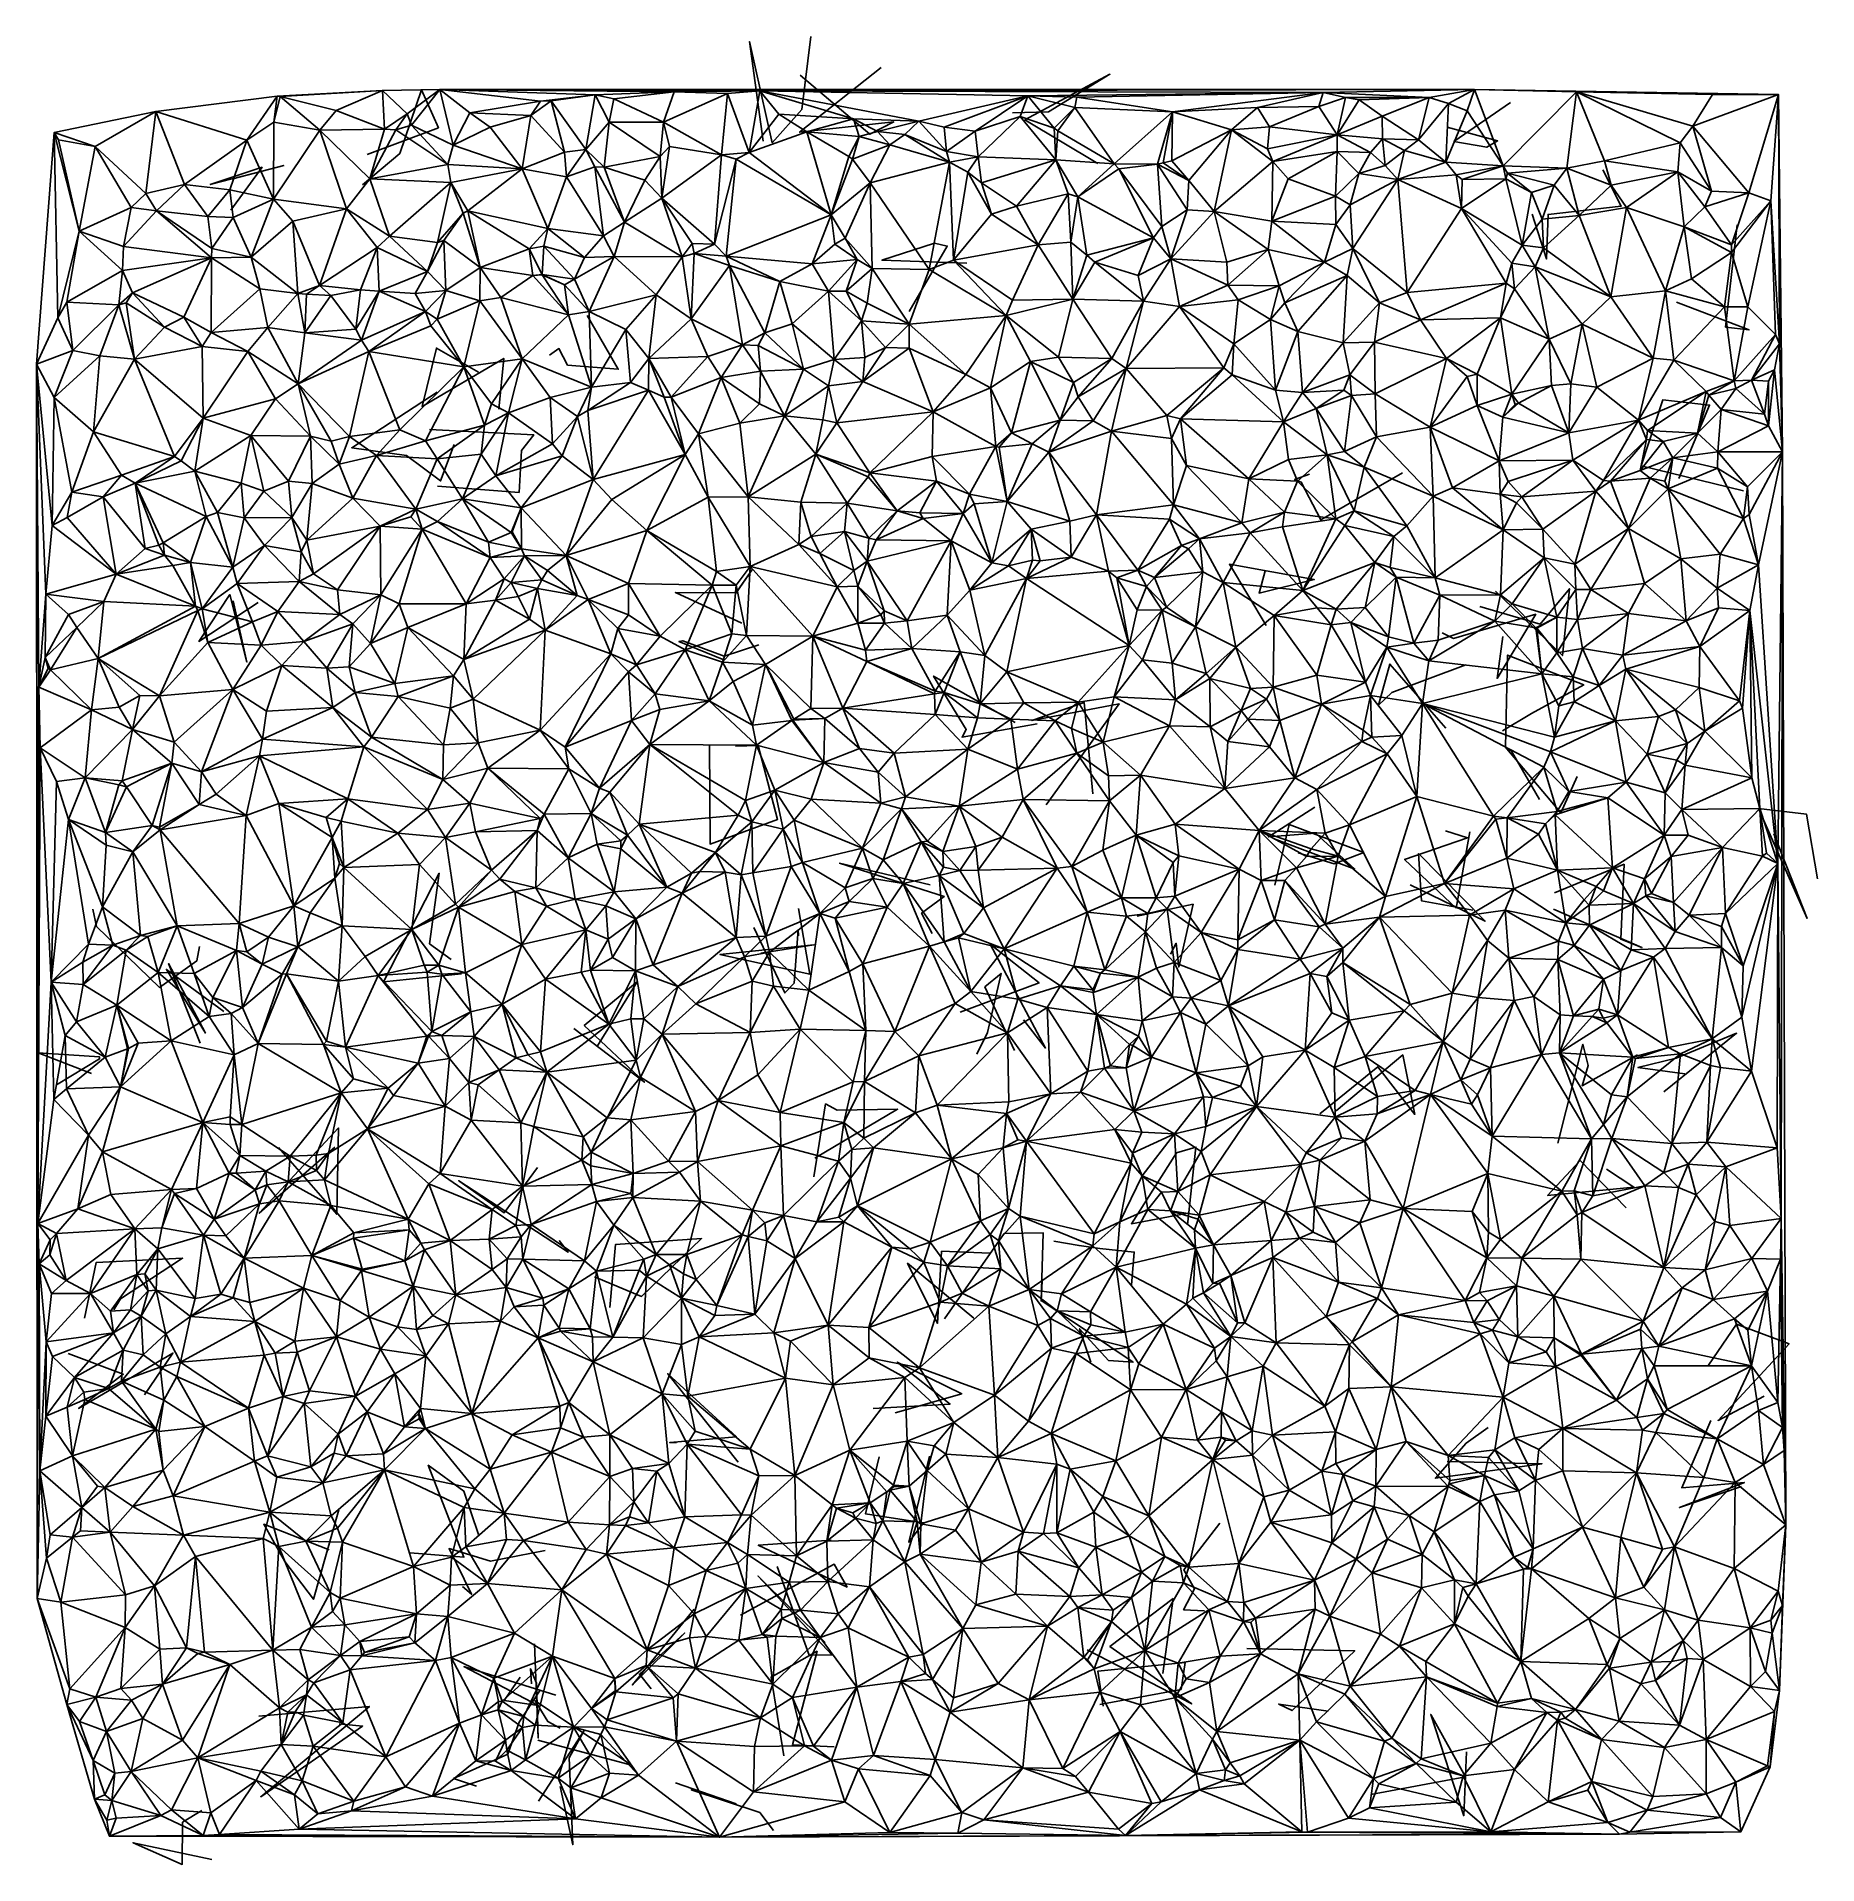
# Model space of a CAD drawing. Header units: metres. Extents: x -15 to 15.5, y -15.4 to 15.9.
import ezdxf

# ---------------------------------------------------------------- set-up
doc = ezdxf.new("R2010")
doc.units = ezdxf.units.M
doc.layers.add('CRACKS', color=1, linetype='Continuous')
doc.layers.add('STREET_MESH', color=7, linetype='Continuous')

msp = doc.modelspace()

# ---------------------------------------------------------------- linework, layer by layer
at = {"layer": 'CRACKS'}
for points in [[(-1.733, 15.905, 0.1), (-1.887, 14.653, 0.1), (-2.391, 14.086, 0.1), (-2.78, 15.818, 0.1), (-2.548, 14.114, 0.1)], [(-0.524, 15.377, 0.1), (-1.925, 14.267, 0.1), (-0.31, 14.444, 0.1), (-0.722, 14.232, 0.1), (-1.912, 15.242, 0.1)], [(1.722, 14.596, 0.1), (2.341, 14.616, 0.1), (3.391, 15.259, 0.1), (1.936, 14.476, 0.1), (3.185, 13.729, 0.1)], [(-9.412, 13.364, 0.1), (-8.774, 13.903, 0.1), (-8.403, 14.991, 0.1), (-8.112, 14.342, 0.1), (-9.331, 13.883, 0.1)], [(9.17, 14.355, 0.1), (10.034, 14.116, 0.1), (9.848, 14.008, 0.1), (9.285, 14.109, 0.1), (10.254, 14.775, 0.1)], [(-11.664, 12.93, 0.1), (-11.13, 13.666, 0.1), (-12.018, 13.371, 0.1), (-10.76, 13.695, 0.1), (-11.634, 13.468, 0.1)], [(10.624, 12.861, 0.1), (10.873, 12.097, 0.1), (10.899, 12.858, 0.1), (12.15, 13.001, 0.1), (11.833, 13.621, 0.1)], [(13.097, 11.354, 0.1), (14.324, 10.889, 0.1), (14.341, 10.88, 0.1), (13.938, 10.927, 0.1), (14.139, 12.677, 0.1)], [(-0.047, 11.196, 0.1), (0.605, 12.316, 0.1), (0.388, 12.366, 0.1), (-0.514, 12.073, 0.1), (0.943, 12.02, 0.1)], [(-5.56, 11.126, 0.1), (-5.029, 10.205, 0.1), (-5.897, 10.277, 0.1), (-6.047, 10.56, 0.1), (-6.207, 10.447, 0.1)], [(-7.426, 10.153, 0.1), (-8.144, 10.569, 0.1), (-8.391, 9.567, 0.1), (-6.992, 10.391, 0.1), (-7.074, 9.523, 0.1)], [(-8.133, 9.811, 0.1), (-9.596, 8.86, 0.1), (-8.656, 8.727, 0.1), (-8.075, 8.291, 0.1), (-7.839, 8.915, 0.1)], [(14.245, 8.121, 0.1), (12.495, 8.548, 0.1), (12.862, 9.679, 0.1), (13.665, 9.591, 0.1), (13.137, 8.336, 0.1)], [(-8.125, 8.2, 0.1), (-6.728, 8.096, 0.1), (-6.687, 8.814, 0.1), (-6.478, 9.083, 0.1), (-8.265, 9.174, 0.1)], [(6.81, 8.409, 0.1), (6.555, 8.317, 0.1), (6.671, 8.272, 0.1), (7.007, 7.624, 0.1), (8.406, 8.43, 0.1)], [(-2.995, 6.404, 0.1), (-2.732, 6.778, 0.1), (-3.01, 6.373, 0.1), (-4.051, 6.379, 0.1), (-2.915, 5.854, 0.1)], [(6.069, 5.812, 0.1), (5.439, 6.865, 0.1), (6.893, 6.601, 0.1), (5.948, 6.367, 0.1), (6.051, 6.752, 0.1)], [(-11.201, 6.211, 0.1), (-12.213, 5.543, 0.1), (-11.683, 6.345, 0.1), (-11.39, 5.188, 0.1), (-11.628, 6.236, 0.1)], [(9.996, 6.405, 0.1), (11.143, 5.299, 0.1), (11.263, 6.445, 0.1), (10.761, 5.838, 0.1), (9.726, 6.139, 0.1)], [(9.081, 5.688, 0.1), (9.275, 5.594, 0.1), (10.686, 6.008, 0.1), (10.023, 4.907, 0.1), (10.121, 5.624, 0.1)], [(-2.62, 5.486, 0.1), (-3.217, 5.291, 0.1), (-3.925, 5.553, 0.1), (-3.991, 5.541, 0.1), (-3.223, 5.229, 0.1)], [(9.491, 5.139, 0.1), (8.221, 4.668, 0.1), (7.992, 4.451, 0.1), (8.189, 5.153, 0.1), (9.147, 4.056, 0.1)], [(10.171, 3.732, 0.1), (10.203, 5.309, 0.1), (11.508, 4.798, 0.1), (10.616, 4.309, 0.1), (10.116, 4.008, 0.1)], [(2.143, 4.132, 0.1), (0.86, 3.9, 0.1), (0.931, 4.032, 0.1), (0.372, 4.947, 0.1), (1.768, 4.155, 0.1)], [(2.299, 2.741, 0.1), (3.549, 4.475, 0.1), (2.056, 4.185, 0.1), (2.951, 4.497, 0.1), (3.098, 2.933, 0.1)], [(-3.02, 3.749, 0.1), (-2.634, 3.758, 0.1), (-2.3, 2.492, 0.1), (-3.457, 2.069, 0.1), (-3.468, 3.778, 0.1)], [(10.751, 2.831, 0.1), (10.271, 3.662, 0.1), (10.163, 3.733, 0.1), (11.116, 2.604, 0.1), (11.396, 3.226, 0.1)], [(6.902, 2.704, 0.1), (6.107, 2.196, 0.1), (6.914, 2.256, 0.1), (7.585, 1.642, 0.1), (6.205, 2.159, 0.1)], [(14.764, 2.245, 0.1), (15.336, 0.796, 0.1), (14.504, 2.681, 0.1), (15.323, 2.584, 0.1), (15.512, 1.476, 0.1)], [(6.614, 1.918, 0.1), (7.233, 1.729, 0.1), (7.739, 1.927, 0.1), (6.463, 2.404, 0.1), (6.219, 1.365, 0.1)], [(9.138, 2.299, 0.1), (9.517, 2.177, 0.1), (8.439, 1.807, 0.1), (9.322, 0.972, 0.1), (9.555, 2.282, 0.1)], [(9.61, 0.94, 0.1), (8.731, 1.096, 0.1), (8.679, 1.906, 0.1), (9.82, 0.748, 0.1), (8.535, 1.373, 0.1)], [(-7.894, 0.09, 0.1), (-8.263, 0.363, 0.1), (-8.096, 1.57, 0.1), (-9.054, -0.289, 0.1), (-7.717, -0.152, 0.1)], [(0.347, 0.538, 0.1), (0.166, 0.884, 0.1), (0.553, 1.172, 0.1), (-1.24, 1.741, 0.1), (0.312, 1.369, 0.1)], [(10.992, 0.953, 0.1), (12.504, 0.296, 0.1), (12.143, 0.438, 0.1), (12.199, 1.724, 0.1), (11.006, 1.237, 0.1)], [(-14.03, 0.952, 0.1), (-13.97, 0.655, 0.1), (-12.89, -0.387, 0.1), (-12.25, 0.069, 0.1), (-12.205, 0.315, 0.1)], [(-2.589, 0.199, 0.1), (-1.678, 0.346, 0.1), (-3.288, 0.175, 0.1), (-1.748, -0.16, 0.1), (-1.94, 0.968, 0.1)], [(4.432, 0.185, 0.1), (4.527, 0.371, 0.1), (4.571, -0.037, 0.1), (4.818, 1.039, 0.1), (3.86, 0.837, 0.1)], [(-1.944, 0.498, 0.1), (-1.946, 0.604, 0.1), (-2.017, -0.314, 0.1), (-2.176, -0.48, 0.1), (-2.708, 0.639, 0.1)], [(0.825, -0.811, 0.1), (2.18, -0.308, 0.1), (1.339, 0.355, 0.1), (2.29, -1.427, 0.1), (1.911, -0.941, 0.1)], [(-12.193, -1.339, 0.1), (-12.733, 0.023, 0.1), (-12.102, -1.169, 0.1), (-12.771, -0.077, 0.1), (-11.785, -0.798, 0.1)], [(-5.791, -1.091, 0.1), (-4.581, -2.012, 0.1), (-5.612, -1.039, 0.1), (-4.706, -0.288, 0.1), (-5.384, -1.387, 0.1)], [(1.114, -1.531, 0.1), (1.296, -1.161, 0.1), (1.529, -0.146, 0.1), (1.251, -0.378, 0.1), (1.755, -1.466, 0.1)], [(12.88, -2.174, 0.1), (14.127, -1.173, 0.1), (13.09, -1.596, 0.1), (12.436, -1.757, 0.1), (13.242, -1.867, 0.1)], [(-14.651, -2.055, 0.1), (-13.914, -1.61, 0.1), (-13.919, -1.574, 0.1), (-14.965, -1.507, 0.1), (-14.051, -1.862, 0.1)], [(6.986, -2.552, 0.1), (7.98, -1.746, 0.1), (8.613, -2.563, 0.1), (8.408, -1.542, 0.1), (7.267, -2.502, 0.1)], [(11.064, -3.055, 0.1), (11.496, -1.36, 0.1), (11.584, -1.723, 0.1), (11.484, -2.072, 0.1), (12.43, -1.539, 0.1)], [(-1.663, -3.314, 0.1), (-0.245, -2.474, 0.1), (-1.279, -2.487, 0.1), (-1.48, -2.383, 0.1), (-1.681, -3.631, 0.1)], [(-10.849, -3.128, 0.1), (-9.852, -4.273, 0.1), (-9.824, -2.794, 0.1), (-11.18, -4.257, 0.1), (-9.883, -3.123, 0.1)], [(4.728, -4.252, 0.1), (3.76, -4.435, 0.1), (4.53, -3.219, 0.1), (4.866, -3.122, 0.1), (4.722, -4.455, 0.1)], [(12.237, -4.165, 0.1), (11.448, -3.352, 0.1), (10.89, -3.95, 0.1), (12.367, -3.807, 0.1), (11.898, -3.498, 0.1)], [(-6.415, -3.47, 0.1), (-6.983, -4.246, 0.1), (-7.763, -3.7, 0.1), (-5.891, -4.924, 0.1), (-6.043, -4.72, 0.1)], [(-5.177, -5.873, 0.1), (-5.078, -4.792, 0.1), (-3.603, -4.689, 0.1), (-4.633, -5.68, 0.1), (-5.439, -5.344, 0.1)], [(2.23, -5.418, 0.1), (2.212, -5.761, 0.1), (2.247, -4.589, 0.1), (1.581, -4.604, 0.1), (0.561, -6.065, 0.1)], [(1.337, -4.94, 0.1), (0.509, -4.907, 0.1), (0.436, -6.144, 0.1), (-0.073, -5.113, 0.1), (1.061, -6.056, 0.1)], [(3.759, -5.487, 0.1), (3.808, -4.921, 0.1), (3.217, -4.86, 0.1), (2.864, -4.809, 0.1), (2.432, -4.735, 0.1)], [(-14.172, -6.053, 0.1), (-13.975, -5.102, 0.1), (-12.494, -5.026, 0.1), (-13.555, -5.72, 0.1), (-13.67, -5.912, 0.1)], [(3.064, -6.806, 0.1), (2.872, -6.235, 0.1), (3.37, -6.779, 0.1), (3.789, -6.81, 0.1), (2.207, -5.744, 0.1)], [(14.597, -7.389, 0.1), (13.811, -7.806, 0.1), (15.026, -6.494, 0.1), (14.128, -6.155, 0.1), (13.644, -6.856, 0.1)], [(-13.146, -7.367, 0.1), (-12.659, -6.652, 0.1), (-14.276, -7.599, 0.1), (-13.509, -7.014, 0.1), (-14.451, -6.656, 0.1)], [(-0.288, -7.675, 0.1), (0.855, -7.347, 0.1), (-0.252, -6.805, 0.1), (0.654, -7.526, 0.1), (-0.661, -7.6, 0.1)], [(-4.035, -8.183, 0.1), (-4.148, -8.185, 0.1), (-3.005, -8.088, 0.1), (-4.181, -7.006, 0.1), (-2.976, -8.521, 0.1)], [(14.21, -8.935, 0.1), (13.147, -9.298, 0.1), (14.262, -8.867, 0.1), (13.189, -8.96, 0.1), (13.684, -7.806, 0.1)], [(9.171, -8.509, 0.1), (10.793, -8.549, 0.1), (8.967, -8.797, 0.1), (9.493, -8.193, 0.1), (9.874, -7.926, 0.1)], [(0.302, -8.415, 0.1), (-0.05, -9.893, 0.1), (0.197, -9.562, 0.1), (-0.793, -9.407, 0.1), (-0.562, -8.427, 0.1)], [(-7.423, -9.759, 0.1), (-7.678, -9.016, 0.1), (-8.284, -8.574, 0.1), (-7.674, -10.15, 0.1), (-8.593, -10.073, 0.1)], [(-9.98, -10.02, 0.1), (-11.104, -9.584, 0.1), (-10.744, -10.223, 0.1), (-10.253, -10.87, 0.1), (-9.815, -9.336, 0.1)], [(5.277, -9.567, 0.1), (4.66, -10.366, 0.1), (4.841, -10.693, 0.1), (4.653, -11.048, 0.1), (5.013, -11.067, 0.1)], [(-7.699, -10.649, 0.1), (-7.544, -10.784, 0.1), (-7.927, -10.002, 0.1), (-7.218, -10.216, 0.1), (-6.282, -10.033, 0.1)], [(-1.382, -9.858, 0.1), (-2.632, -9.943, 0.1), (-1.109, -10.661, 0.1), (-1.334, -10.267, 0.1), (-2.935, -11.144, 0.1)], [(-1.484, -11.611, 0.1), (-2.634, -10.472, 0.1), (-1.369, -11.823, 0.1), (-1.759, -11.828, 0.1), (-2.309, -10.308, 0.1)], [(4.301, -12.141, 0.1), (4.473, -10.859, 0.1), (3.392, -11.679, 0.1), (4.794, -12.662, 0.1), (3.004, -11.734, 0.1)], [(-4.464, -12.403, 0.1), (-4.669, -12.152, 0.1), (-3.894, -11.449, 0.1), (-4.788, -12.336, 0.1), (-3.728, -11.037, 0.1)], [(-6.467, -11.633, 0.1), (-6.4, -13.249, 0.1), (-6.429, -12.306, 0.1), (-6.536, -12.059, 0.1), (-6.517, -12.318, 0.1)], [(-1.329, -13.396, 0.1), (-2.048, -13.364, 0.1), (-1.623, -11.76, 0.1), (-2.411, -12.203, 0.1), (-2.196, -13.551, 0.1)], [(5.736, -11.712, 0.1), (7.585, -11.752, 0.1), (6.512, -12.777, 0.1), (6.283, -12.666, 0.1), (7.132, -12.786, 0.1)], [(-6.102, -12.515, 0.1), (-7.675, -12.022, 0.1), (-6.401, -12.691, 0.1), (-6.987, -12.603, 0.1), (-6.713, -12.205, 0.1)], [(3.22, -12.675, 0.1), (4.61, -12.413, 0.1), (4.683, -11.952, 0.1), (3.184, -12.104, 0.1), (3.277, -12.704, 0.1)], [(-7.461, -14.074, 0.1), (-7.851, -13.941, 0.1), (-6.92, -13.523, 0.1), (-6.727, -12.978, 0.1), (-6.37, -12.426, 0.1)], [(-11.188, -12.87, 0.1), (-9.294, -12.707, 0.1), (-11.153, -14.253, 0.1), (-9.409, -13.043, 0.1), (-9.812, -13.002, 0.1)], [(-6.026, -13.076, 0.1), (-6.239, -12.966, 0.1), (-6.455, -12.607, 0.1), (-4.801, -13.711, 0.1), (-6.409, -13.286, 0.1)], [(-6.023, -14.078, 0.1), (-5.809, -15.076, 0.1), (-5.871, -13.584, 0.1), (-5.614, -13.118, 0.1), (-6.398, -14.327, 0.1)], [(7.861, -14.215, 0.1), (9.485, -13.91, 0.1), (8.889, -12.843, 0.1), (9.452, -14.578, 0.1), (9.501, -13.485, 0.1)], [(-2.373, -14.83, 0.1), (-2.605, -14.525, 0.1), (-3.781, -14.134, 0.1), (-3.011, -14.376, 0.1), (-4.052, -14.017, 0.1)], [(-12.161, -14.487, 0.1), (-12.494, -14.69, 0.1), (-12.5, -15.413, 0.1), (-13.342, -15.04, 0.1), (-11.99, -15.327, 0.1)]]:
    msp.add_polyline3d(points, dxfattribs=at)
at = {"layer": 'STREET_MESH'}
for points in [[(-11.395, 14.129), (-10.871, 14.887), (-12.949, 14.619)], [(-11.395, 14.129), (-10.929, 14.439), (-10.871, 14.887)], [(-10.929, 14.439), (-10.82, 14.877), (-10.871, 14.887)], [(-10.82, 14.877), (-10.929, 14.439), (-10.14, 14.299)], [(-10.82, 14.877), (-9.071, 14.982), (-10.871, 14.887)], [(-9.863, 14.637), (-9.071, 14.982), (-10.82, 14.877)], [(-9.863, 14.637), (-10.82, 14.877), (-10.14, 14.299)], [(-9.071, 14.982), (-9.863, 14.637), (-9.032, 14.317)], [(-9.071, 14.982), (-8.645, 14.581), (-8.084, 14.999)], [(-8.645, 14.581), (-9.071, 14.982), (-9.032, 14.317)], [(-8.645, 14.581), (-8.57, 14.389), (-8.084, 14.999)], [(-8.57, 14.389), (-7.856, 14.047), (-8.084, 14.999)], [(-4.075, 14.957), (-2.603, 14.975), (-8.084, 14.999)], [(-7.57, 14.6), (-6.361, 14.797), (-8.084, 14.999)], [(-7.856, 14.047), (-7.57, 14.6), (-8.084, 14.999)], [(-5.428, 14.907), (-4.075, 14.957), (-8.084, 14.999)], [(-6.361, 14.797), (-5.428, 14.907), (-8.084, 14.999)], [(-2.603, 14.975), (9.636, 14.997), (-8.084, 14.999)], [(-7.57, 14.6), (-6.527, 14.552), (-6.361, 14.797)], [(-6.361, 14.797), (-6.527, 14.552), (-6.178, 14.804)], [(-6.527, 14.552), (-5.953, 13.926), (-6.178, 14.804)], [(-5.428, 14.907), (-6.361, 14.797), (-6.178, 14.804)], [(-5.584, 13.973), (-5.428, 14.907), (-6.178, 14.804)], [(-5.953, 13.926), (-5.584, 13.973), (-6.178, 14.804)], [(-5.428, 14.907), (-5.584, 13.973), (-5.186, 14.437)], [(-5.428, 14.907), (-5.107, 14.84), (-4.075, 14.957)], [(-5.107, 14.84), (-5.428, 14.907), (-5.186, 14.437)], [(-5.107, 14.84), (-5.186, 14.437), (-4.255, 14.436)], [(-4.075, 14.957), (-5.107, 14.84), (-4.255, 14.436)], [(-4.075, 14.957), (-4.255, 14.436), (-3.161, 14.929)], [(-4.255, 14.436), (-3.262, 13.88), (-3.161, 14.929)], [(-2.603, 14.975), (-4.075, 14.957), (-3.161, 14.929)], [(-3.262, 13.88), (-2.786, 13.918), (-3.161, 14.929)], [(-2.786, 13.918), (-2.603, 14.975), (-3.161, 14.929)], [(-2.786, 13.918), (-2.279, 14.577), (-2.603, 14.975)], [(9.636, 14.997), (-2.603, 14.975), (7.046, 14.946)], [(-2.603, 14.975), (1.984, 14.89), (7.046, 14.946)], [(0.12, 14.457), (-2.603, 14.975), (-0.998, 14.494)], [(0.12, 14.457), (1.984, 14.89), (-2.603, 14.975)], [(-2.603, 14.975), (-2.279, 14.577), (-0.998, 14.494)], [(0.12, 14.457), (0.551, 14.355), (1.984, 14.89)], [(1.984, 14.89), (0.551, 14.355), (1.083, 14.283)], [(1.855, 14.535), (1.984, 14.89), (1.083, 14.283)], [(1.855, 14.535), (2.435, 14.335), (1.984, 14.89)], [(1.984, 14.89), (2.828, 14.866), (7.046, 14.946)], [(1.984, 14.89), (2.792, 14.688), (2.828, 14.866)], [(2.435, 14.335), (2.792, 14.688), (1.984, 14.89)], [(2.792, 14.688), (4.466, 14.616), (2.828, 14.866)], [(2.828, 14.866), (4.466, 14.616), (7.046, 14.946)], [(4.466, 14.616), (5.921, 14.691), (7.046, 14.946)], [(5.921, 14.691), (6.968, 14.708), (7.046, 14.946)], [(6.968, 14.708), (7.429, 14.861), (7.046, 14.946)], [(6.968, 14.708), (7.284, 14.224), (7.429, 14.861)], [(8.858, 14.861), (9.636, 14.997), (7.046, 14.946)], [(7.429, 14.861), (8.858, 14.861), (7.046, 14.946)], [(7.429, 14.861), (7.284, 14.224), (7.66, 14.82)], [(7.284, 14.224), (8.053, 14.54), (7.66, 14.82)], [(7.429, 14.861), (7.66, 14.82), (8.858, 14.861)], [(7.66, 14.82), (8.053, 14.54), (8.858, 14.861)], [(8.053, 14.54), (8.68, 14.134), (8.858, 14.861)], [(8.68, 14.134), (9.194, 14.756), (8.858, 14.861)], [(8.68, 14.134), (9.144, 13.753), (9.194, 14.756)], [(9.194, 14.756), (9.636, 14.997), (8.858, 14.861)], [(9.194, 14.756), (9.144, 13.753), (9.51, 14.635)], [(9.636, 14.997), (9.194, 14.756), (9.51, 14.635)], [(10.128, 13.689), (9.636, 14.997), (9.51, 14.635)], [(9.636, 14.997), (10.128, 13.689), (11.384, 14.956)], [(9.636, 14.997), (11.384, 14.956), (14.846, 14.91)], [(11.384, 14.956), (10.128, 13.689), (11.22, 13.65)], [(11.863, 13.778), (11.384, 14.956), (11.22, 13.65)], [(11.384, 14.956), (13.714, 14.911), (14.846, 14.91)], [(13.159, 14.084), (13.377, 14.37), (11.384, 14.956)], [(13.377, 14.37), (13.714, 14.911), (11.384, 14.956)], [(11.863, 13.778), (13.159, 14.084), (11.384, 14.956)], [(13.714, 14.911), (13.377, 14.37), (14.846, 14.91)], [(13.377, 14.37), (14.334, 13.226), (14.846, 14.91)], [(14.334, 13.226), (14.713, 13.089), (14.846, 14.91)], [(14.713, 13.089), (14.862, 10.639), (14.846, 14.91)], [(14.862, 10.639), (14.916, 8.791), (14.846, 14.91)], [(-13.992, 14.022), (-12.949, 14.619), (-14.692, 14.264)], [(-13.992, 14.022), (-13.12, 13.216), (-12.949, 14.619)], [(-13.12, 13.216), (-12.46, 13.372), (-12.949, 14.619)], [(-12.46, 13.372), (-11.395, 14.129), (-12.949, 14.619)], [(-10.929, 14.439), (-11.395, 14.129), (-10.938, 13.119)], [(-10.929, 14.439), (-10.938, 13.119), (-10.14, 14.299)], [(-9.032, 14.317), (-9.863, 14.637), (-10.14, 14.299)], [(-8.843, 14.308), (-8.645, 14.581), (-9.032, 14.317)], [(-8.843, 14.308), (-8.57, 14.389), (-8.645, 14.581)], [(-7.57, 14.6), (-7.856, 14.047), (-7.225, 14.351)], [(-6.527, 14.552), (-7.57, 14.6), (-7.225, 14.351)], [(-6.675, 13.637), (-6.527, 14.552), (-7.225, 14.351)], [(-5.953, 13.926), (-6.527, 14.552), (-6.675, 13.637)], [(-5.584, 13.973), (-5.269, 13.668), (-5.186, 14.437)], [(-5.269, 13.668), (-4.313, 13.849), (-5.186, 14.437)], [(-5.186, 14.437), (-4.313, 13.849), (-4.255, 14.436)], [(-4.313, 13.849), (-4.155, 14.021), (-4.255, 14.436)], [(-4.155, 14.021), (-3.262, 13.88), (-4.255, 14.436)], [(-2.786, 13.918), (-1.797, 14.273), (-2.279, 14.577)], [(-2.279, 14.577), (-1.797, 14.273), (-0.998, 14.494)], [(-1.797, 14.273), (-0.903, 14.192), (-0.998, 14.494)], [(-0.588, 14.277), (0.12, 14.457), (-0.998, 14.494)], [(-0.903, 14.192), (-0.588, 14.277), (-0.998, 14.494)], [(0.12, 14.457), (-0.588, 14.277), (-0.122, 14.23)], [(0.593, 13.936), (0.12, 14.457), (-0.122, 14.23)], [(0.593, 13.936), (0.551, 14.355), (0.12, 14.457)], [(1.137, 13.845), (1.855, 14.535), (1.083, 14.283)], [(1.137, 13.845), (2.465, 13.792), (1.855, 14.535)], [(2.465, 13.792), (2.435, 14.335), (1.855, 14.535)], [(2.792, 14.688), (2.435, 14.335), (2.5, 14.291)], [(2.792, 14.688), (2.5, 14.291), (3.464, 13.722)], [(2.792, 14.688), (3.464, 13.722), (4.466, 14.616)], [(3.464, 13.722), (4.21, 13.717), (4.466, 14.616)], [(4.21, 13.717), (4.306, 13.741), (4.466, 14.616)], [(4.306, 13.741), (4.451, 13.779), (4.466, 14.616)], [(4.451, 13.779), (5.476, 14.306), (4.466, 14.616)], [(5.476, 14.306), (5.921, 14.691), (4.466, 14.616)], [(6.126, 14.356), (5.921, 14.691), (5.476, 14.306)], [(6.968, 14.708), (5.921, 14.691), (6.126, 14.356)], [(7.284, 14.224), (6.968, 14.708), (6.126, 14.356)], [(8.053, 14.54), (7.284, 14.224), (8.061, 14.154)], [(8.053, 14.54), (8.061, 14.154), (8.68, 14.134)], [(9.144, 13.753), (10.128, 13.689), (9.51, 14.635)], [(-14.629, 11.087), (-14.692, 14.264), (-14.995, 10.295)], [(-14.616, 14.137), (-13.992, 14.022), (-14.692, 14.264)], [(-14.266, 12.57), (-14.616, 14.137), (-14.692, 14.264)], [(-14.629, 11.087), (-14.266, 12.57), (-14.692, 14.264)], [(-14.616, 14.137), (-14.266, 12.57), (-13.992, 14.022)], [(-11.682, 13.281), (-11.395, 14.129), (-12.46, 13.372)], [(-11.395, 14.129), (-11.682, 13.281), (-10.938, 13.119)], [(-10.938, 13.119), (-9.685, 12.954), (-10.14, 14.299)], [(-9.285, 13.465), (-9.032, 14.317), (-10.14, 14.299)], [(-9.685, 12.954), (-9.285, 13.465), (-10.14, 14.299)], [(-8.843, 14.308), (-9.032, 14.317), (-9.285, 13.465)], [(-7.949, 13.713), (-8.843, 14.308), (-9.285, 13.465)], [(-8.57, 14.389), (-8.843, 14.308), (-7.949, 13.713)], [(-8.57, 14.389), (-7.949, 13.713), (-7.856, 14.047)], [(-7.856, 14.047), (-6.675, 13.637), (-7.225, 14.351)], [(-1.382, 12.853), (-1.797, 14.273), (-2.786, 13.918)], [(-1.797, 14.273), (-1.382, 12.853), (-1.078, 13.85)], [(-0.903, 14.192), (-1.797, 14.273), (-1.078, 13.85)], [(-1.018, 13.806), (-0.903, 14.192), (-1.078, 13.85)], [(-0.903, 14.192), (-1.018, 13.806), (-0.376, 14.049)], [(-0.903, 14.192), (-0.376, 14.049), (-0.588, 14.277)], [(-0.588, 14.277), (-0.376, 14.049), (-0.122, 14.23)], [(-0.376, 14.049), (0.642, 13.755), (-0.122, 14.23)], [(0.642, 13.755), (0.593, 13.936), (-0.122, 14.23)], [(0.551, 14.355), (0.593, 13.936), (1.083, 14.283)], [(0.593, 13.936), (1.137, 13.845), (1.083, 14.283)], [(2.5, 14.291), (2.435, 14.335), (2.465, 13.792)], [(2.5, 14.291), (2.465, 13.792), (3.464, 13.722)], [(5.476, 14.306), (4.451, 13.779), (4.744, 13.44)], [(5.176, 12.91), (5.476, 14.306), (4.744, 13.44)], [(6.181, 13.764), (5.476, 14.306), (5.176, 12.91)], [(6.093, 13.98), (6.126, 14.356), (5.476, 14.306)], [(6.181, 13.764), (6.093, 13.98), (5.476, 14.306)], [(6.093, 13.98), (7.284, 14.224), (6.126, 14.356)], [(6.093, 13.98), (6.181, 13.764), (7.284, 14.224)], [(7.284, 14.224), (6.181, 13.764), (7.286, 13.937)], [(7.857, 13.921), (7.284, 14.224), (7.286, 13.937)], [(7.284, 14.224), (7.857, 13.921), (8.061, 14.154)], [(8.061, 14.154), (7.857, 13.921), (8.107, 13.697)], [(8.439, 13.952), (8.061, 14.154), (8.107, 13.697)], [(8.061, 14.154), (8.439, 13.952), (8.68, 14.134)], [(8.439, 13.952), (9.144, 13.753), (8.68, 14.134)], [(13.377, 14.37), (13.159, 14.084), (13.7, 13.259)], [(14.334, 13.226), (13.377, 14.37), (13.7, 13.259)], [(-14.266, 12.57), (-13.375, 12.975), (-13.992, 14.022)], [(-13.375, 12.975), (-13.12, 13.216), (-13.992, 14.022)], [(-7.856, 14.047), (-7.949, 13.713), (-6.675, 13.637)], [(-5.953, 13.926), (-6.675, 13.637), (-5.914, 13.501)], [(-5.584, 13.973), (-5.953, 13.926), (-5.914, 13.501)], [(-5.431, 13.671), (-5.584, 13.973), (-5.914, 13.501)], [(-5.584, 13.973), (-5.431, 13.671), (-5.269, 13.668)], [(-4.313, 13.849), (-5.269, 13.668), (-4.577, 13.444)], [(-4.313, 13.849), (-4.577, 13.444), (-4.283, 13.138)], [(-4.155, 14.021), (-4.313, 13.849), (-4.283, 13.138)], [(-3.262, 13.88), (-4.155, 14.021), (-4.283, 13.138)], [(-3.381, 12.346), (-3.262, 13.88), (-4.283, 13.138)], [(-3.262, 13.88), (-3.381, 12.346), (-3.012, 13.806)], [(-3.381, 12.346), (-3.184, 12.141), (-3.012, 13.806)], [(-2.786, 13.918), (-3.262, 13.88), (-3.012, 13.806)], [(-3.184, 12.141), (-1.382, 12.853), (-3.012, 13.806)], [(-1.382, 12.853), (-2.786, 13.918), (-3.012, 13.806)], [(-1.382, 12.853), (-1.018, 13.806), (-1.078, 13.85)], [(-1.018, 13.806), (-1.382, 12.853), (-0.713, 13.401)], [(-0.376, 14.049), (-1.018, 13.806), (-0.713, 13.401)], [(0.642, 13.755), (-0.376, 14.049), (-0.713, 13.401)], [(0.593, 13.936), (0.642, 13.755), (1.137, 13.845)], [(0.642, 13.755), (0.958, 13.584), (1.137, 13.845)], [(1.137, 13.845), (0.958, 13.584), (1.195, 13.401)], [(1.137, 13.845), (1.195, 13.401), (2.465, 13.792)], [(2.465, 13.792), (1.195, 13.401), (1.794, 13.002)], [(2.676, 13.212), (2.465, 13.792), (1.794, 13.002)], [(2.465, 13.792), (2.841, 13.161), (3.464, 13.722)], [(2.465, 13.792), (2.676, 13.212), (2.841, 13.161)], [(6.181, 13.764), (6.447, 13.466), (7.286, 13.937)], [(6.447, 13.466), (7.254, 13.172), (7.286, 13.937)], [(7.254, 13.172), (7.658, 13.559), (7.286, 13.937)], [(7.658, 13.559), (7.857, 13.921), (7.286, 13.937)], [(7.857, 13.921), (7.658, 13.559), (8.107, 13.697)], [(8.325, 13.455), (8.439, 13.952), (8.107, 13.697)], [(8.439, 13.952), (8.325, 13.455), (9.144, 13.753)], [(11.863, 13.778), (13.119, 13.585), (13.159, 14.084)], [(13.159, 14.084), (13.119, 13.585), (13.7, 13.259)], [(-7.899, 13.405), (-7.949, 13.713), (-9.285, 13.465)], [(-7.949, 13.713), (-7.899, 13.405), (-6.675, 13.637)], [(-6.675, 13.637), (-7.899, 13.405), (-7.605, 12.922)], [(-6.237, 12.615), (-6.675, 13.637), (-7.605, 12.922)], [(-6.675, 13.637), (-6.237, 12.615), (-5.914, 13.501)], [(-6.237, 12.615), (-5.282, 12.491), (-5.914, 13.501)], [(-5.282, 12.491), (-5.431, 13.671), (-5.914, 13.501)], [(-5.269, 13.668), (-5.431, 13.671), (-4.922, 12.723)], [(-5.431, 13.671), (-5.282, 12.491), (-4.922, 12.723)], [(-5.269, 13.668), (-4.922, 12.723), (-4.577, 13.444)], [(0.642, 13.755), (-0.713, 13.401), (0.296, 11.913)], [(0.714, 12.076), (0.642, 13.755), (0.296, 11.913)], [(0.958, 13.584), (0.642, 13.755), (0.714, 12.076)], [(0.958, 13.584), (0.714, 12.076), (1.363, 12.861)], [(1.195, 13.401), (0.958, 13.584), (1.363, 12.861)], [(2.841, 13.161), (3.547, 13.638), (3.464, 13.722)], [(3.547, 13.638), (2.841, 13.161), (4.139, 12.457)], [(3.547, 13.638), (4.21, 13.717), (3.464, 13.722)], [(3.547, 13.638), (4.279, 12.652), (4.21, 13.717)], [(4.279, 12.652), (3.547, 13.638), (4.139, 12.457)], [(4.306, 13.741), (4.21, 13.717), (4.744, 13.44)], [(4.21, 13.717), (4.717, 12.939), (4.744, 13.44)], [(4.21, 13.717), (4.279, 12.652), (4.717, 12.939)], [(4.451, 13.779), (4.306, 13.741), (4.744, 13.44)], [(6.168, 12.741), (6.181, 13.764), (5.176, 12.91)], [(6.447, 13.466), (6.181, 13.764), (6.168, 12.741)], [(7.254, 13.172), (7.508, 13.023), (7.658, 13.559)], [(7.508, 13.023), (8.325, 13.455), (7.658, 13.559)], [(7.658, 13.559), (8.325, 13.455), (8.107, 13.697)], [(9.144, 13.753), (8.325, 13.455), (9.324, 13.539)], [(8.325, 13.455), (9.415, 12.959), (9.324, 13.539)], [(10.128, 13.689), (9.144, 13.753), (9.324, 13.539)], [(9.424, 13.459), (10.128, 13.689), (9.324, 13.539)], [(9.415, 12.959), (9.424, 13.459), (9.324, 13.539)], [(10.175, 13.468), (9.424, 13.459), (9.415, 12.959)], [(10.455, 12.331), (10.175, 13.468), (9.415, 12.959)], [(9.424, 13.459), (10.175, 13.468), (10.128, 13.689)], [(10.128, 13.689), (10.202, 13.566), (11.22, 13.65)], [(10.175, 13.468), (10.202, 13.566), (10.128, 13.689)], [(10.202, 13.566), (10.175, 13.468), (10.611, 13.232)], [(10.175, 13.468), (10.455, 12.331), (10.611, 13.232)], [(10.202, 13.566), (11.001, 13.358), (11.22, 13.65)], [(11.001, 13.358), (10.202, 13.566), (10.611, 13.232)], [(11.001, 13.358), (11.428, 12.84), (11.22, 13.65)], [(11.977, 13.361), (11.863, 13.778), (11.22, 13.65)], [(11.428, 12.84), (11.977, 13.361), (11.22, 13.65)], [(11.977, 13.361), (13.119, 13.585), (11.863, 13.778)], [(13.119, 13.585), (11.977, 13.361), (12.243, 12.975)], [(13.119, 13.585), (12.243, 12.975), (13.231, 12.648)], [(13.583, 12.99), (13.119, 13.585), (13.231, 12.648)], [(13.119, 13.585), (13.583, 12.99), (13.7, 13.259)], [(-13.375, 12.975), (-12.939, 12.918), (-13.12, 13.216)], [(-13.12, 13.216), (-12.939, 12.918), (-12.46, 13.372)], [(-12.939, 12.918), (-12.061, 12.82), (-12.46, 13.372)], [(-12.061, 12.82), (-11.682, 13.281), (-12.46, 13.372)], [(-11.682, 13.281), (-12.061, 12.82), (-11.626, 12.806)], [(-10.938, 13.119), (-11.682, 13.281), (-11.626, 12.806)], [(-9.685, 12.954), (-8.949, 12.484), (-9.285, 13.465)], [(-8.949, 12.484), (-7.899, 13.405), (-9.285, 13.465)], [(-8.124, 12.377), (-7.899, 13.405), (-8.949, 12.484)], [(-7.899, 13.405), (-8.124, 12.377), (-7.686, 12.88)], [(-7.899, 13.405), (-7.686, 12.88), (-7.605, 12.922)], [(-4.577, 13.444), (-4.922, 12.723), (-4.283, 13.138)], [(-1.382, 12.853), (-1.141, 12.454), (-0.713, 13.401)], [(-1.141, 12.454), (-0.678, 11.929), (-0.713, 13.401)], [(-0.713, 13.401), (-0.678, 11.929), (0.296, 11.913)], [(1.195, 13.401), (1.363, 12.861), (1.794, 13.002)], [(2.162, 12.337), (2.676, 13.212), (1.794, 13.002)], [(2.676, 13.212), (2.162, 12.337), (2.725, 12.385)], [(2.676, 13.212), (2.725, 12.385), (2.841, 13.161)], [(2.725, 12.385), (2.995, 12.158), (2.841, 13.161)], [(2.841, 13.161), (2.995, 12.158), (4.139, 12.457)], [(4.717, 12.939), (5.176, 12.91), (4.744, 13.44)], [(7.254, 13.172), (6.447, 13.466), (6.168, 12.741)], [(7.254, 13.172), (6.168, 12.741), (7.26, 12.684)], [(7.508, 13.023), (7.254, 13.172), (7.26, 12.684)], [(7.508, 13.023), (7.555, 12.275), (8.325, 13.455)], [(8.325, 13.455), (7.555, 12.275), (8.485, 11.519)], [(9.415, 12.959), (8.325, 13.455), (8.485, 11.519)], [(10.455, 12.331), (10.795, 12.779), (10.611, 13.232)], [(10.795, 12.779), (11.001, 13.358), (10.611, 13.232)], [(11.428, 12.84), (11.001, 13.358), (10.795, 12.779)], [(11.977, 13.361), (11.428, 12.84), (12.243, 12.975)], [(13.583, 12.99), (14.334, 13.226), (13.7, 13.259)], [(14.042, 12.335), (14.334, 13.226), (13.583, 12.99)], [(14.334, 13.226), (14.042, 12.335), (14.713, 13.089)], [(-13.504, 12.307), (-13.375, 12.975), (-14.266, 12.57)], [(-13.504, 12.307), (-12.939, 12.918), (-13.375, 12.975)], [(-13.504, 12.307), (-12, 12.115), (-12.939, 12.918)], [(-12, 12.115), (-11.992, 12.273), (-12.939, 12.918)], [(-11.992, 12.273), (-12.061, 12.82), (-12.939, 12.918)], [(-11.32, 12.128), (-10.938, 13.119), (-11.626, 12.806)], [(-11.32, 12.128), (-10.602, 12.745), (-10.938, 13.119)], [(-10.938, 13.119), (-10.602, 12.745), (-9.685, 12.954)], [(-10.602, 12.745), (-10.148, 11.64), (-9.685, 12.954)], [(-9.685, 12.954), (-10.148, 11.64), (-9.162, 12.292)], [(-9.685, 12.954), (-9.162, 12.292), (-8.949, 12.484)], [(-7.686, 12.88), (-8.124, 12.377), (-8.016, 12.412)], [(-7.396, 11.947), (-7.686, 12.88), (-8.016, 12.412)], [(-7.686, 12.88), (-7.396, 11.947), (-7.605, 12.922)], [(-7.396, 11.947), (-6.557, 12.267), (-7.605, 12.922)], [(-6.557, 12.267), (-6.237, 12.615), (-7.605, 12.922)], [(-4.922, 12.723), (-3.934, 12.132), (-4.283, 13.138)], [(-3.934, 12.132), (-3.766, 12.362), (-4.283, 13.138)], [(-3.766, 12.362), (-3.381, 12.346), (-4.283, 13.138)], [(-1.382, 12.853), (-3.184, 12.141), (-1.708, 12.013)], [(-1.322, 12.348), (-1.382, 12.853), (-1.708, 12.013)], [(-1.382, 12.853), (-1.322, 12.348), (-1.141, 12.454)], [(0.714, 12.076), (2.162, 12.337), (1.363, 12.861)], [(1.363, 12.861), (2.162, 12.337), (1.794, 13.002)], [(4.279, 12.652), (4.433, 12.095), (4.717, 12.939)], [(4.717, 12.939), (4.433, 12.095), (5.176, 12.91)], [(4.433, 12.095), (5.392, 12.042), (5.176, 12.91)], [(6.102, 12.257), (6.168, 12.741), (5.176, 12.91)], [(5.392, 12.042), (6.102, 12.257), (5.176, 12.91)], [(7.555, 12.275), (7.508, 13.023), (7.26, 12.684)], [(10.179, 11.68), (9.415, 12.959), (8.485, 11.519)], [(10.179, 11.68), (10.275, 12.02), (9.415, 12.959)], [(10.275, 12.02), (10.455, 12.331), (9.415, 12.959)], [(12.243, 12.975), (11.428, 12.84), (11.974, 11.448)], [(12.912, 11.547), (12.243, 12.975), (11.974, 11.448)], [(12.243, 12.975), (12.912, 11.547), (13.231, 12.648)], [(14.042, 12.335), (13.583, 12.99), (13.231, 12.648)], [(14.713, 13.089), (14.038, 12.208), (14.319, 11.277)], [(14.042, 12.335), (14.038, 12.208), (14.713, 13.089)], [(14.796, 10.803), (14.713, 13.089), (14.319, 11.277)], [(14.713, 13.089), (14.796, 10.803), (14.862, 10.639)], [(-14.629, 11.087), (-14.475, 11.353), (-14.266, 12.57)], [(-14.475, 11.353), (-13.522, 11.898), (-14.266, 12.57)], [(-13.522, 11.898), (-13.504, 12.307), (-14.266, 12.57)], [(-12.061, 12.82), (-11.992, 12.273), (-11.626, 12.806)], [(-11.992, 12.273), (-11.32, 12.128), (-11.626, 12.806)], [(-11.32, 12.128), (-10.521, 11.502), (-10.602, 12.745)], [(-10.521, 11.502), (-10.148, 11.64), (-10.602, 12.745)], [(-6.237, 12.615), (-6.557, 12.267), (-6.304, 12.315)], [(-5.606, 12.122), (-6.237, 12.615), (-6.304, 12.315)], [(-5.606, 12.122), (-5.282, 12.491), (-6.237, 12.615)], [(-5.282, 12.491), (-5.101, 12.136), (-4.922, 12.723)], [(-5.101, 12.136), (-3.934, 12.132), (-4.922, 12.723)], [(4.433, 12.095), (4.279, 12.652), (4.139, 12.457)], [(6.102, 12.257), (7.066, 12.042), (6.168, 12.741)], [(6.168, 12.741), (7.066, 12.042), (7.26, 12.684)], [(7.066, 12.042), (7.555, 12.275), (7.26, 12.684)], [(10.795, 12.779), (10.455, 12.331), (10.822, 12.284)], [(11.428, 12.84), (10.795, 12.779), (10.822, 12.284)], [(11.428, 12.84), (10.822, 12.284), (11.974, 11.448)], [(12.912, 11.547), (13.354, 11.752), (13.231, 12.648)], [(13.354, 11.752), (14.038, 12.208), (13.231, 12.648)], [(14.038, 12.208), (14.042, 12.335), (13.231, 12.648)], [(-12, 12.115), (-13.504, 12.307), (-13.522, 11.898)], [(-11.992, 12.273), (-12, 12.115), (-11.32, 12.128)], [(-10.148, 11.64), (-9.444, 11.567), (-9.162, 12.292)], [(-9.162, 12.292), (-9.444, 11.567), (-9.127, 11.542)], [(-8.949, 12.484), (-9.162, 12.292), (-8.296, 11.878)], [(-9.162, 12.292), (-9.127, 11.542), (-8.296, 11.878)], [(-8.124, 12.377), (-8.949, 12.484), (-8.296, 11.878)], [(-7.984, 11.552), (-8.016, 12.412), (-8.296, 11.878)], [(-8.016, 12.412), (-8.124, 12.377), (-8.296, 11.878)], [(-7.396, 11.947), (-8.016, 12.412), (-7.984, 11.552)], [(-6.492, 11.812), (-6.557, 12.267), (-7.396, 11.947)], [(-6.557, 12.267), (-6.333, 11.831), (-6.304, 12.315)], [(-6.333, 11.831), (-6.557, 12.267), (-6.492, 11.812)], [(-6.333, 11.831), (-5.782, 11.747), (-6.304, 12.315)], [(-5.782, 11.747), (-5.606, 12.122), (-6.304, 12.315)], [(-5.282, 12.491), (-5.606, 12.122), (-5.101, 12.136)], [(-3.731, 12.186), (-3.766, 12.362), (-3.934, 12.132)], [(-3.731, 12.186), (-3.381, 12.346), (-3.766, 12.362)], [(-3.381, 12.346), (-3.731, 12.186), (-3.184, 12.141)], [(-0.937, 12.086), (-1.322, 12.348), (-1.708, 12.013)], [(-1.141, 12.454), (-1.322, 12.348), (-0.937, 12.086)], [(-0.678, 11.929), (-1.141, 12.454), (-0.937, 12.086)], [(2.162, 12.337), (0.714, 12.076), (1.722, 11.388)], [(2.756, 11.406), (2.162, 12.337), (1.722, 11.388)], [(2.162, 12.337), (2.756, 11.406), (2.725, 12.385)], [(2.756, 11.406), (2.995, 12.158), (2.725, 12.385)], [(4.139, 12.457), (2.995, 12.158), (3.132, 12.038)], [(3.875, 11.812), (4.139, 12.457), (3.132, 12.038)], [(3.875, 11.812), (4.433, 12.095), (4.139, 12.457)], [(5.392, 12.042), (5.413, 11.644), (6.102, 12.257)], [(5.413, 11.644), (6.292, 11.632), (6.102, 12.257)], [(6.292, 11.632), (7.066, 12.042), (6.102, 12.257)], [(7.555, 12.275), (7.066, 12.042), (7.459, 11.81)], [(8.009, 11.345), (7.555, 12.275), (7.459, 11.81)], [(7.555, 12.275), (8.009, 11.345), (8.485, 11.519)], [(10.455, 12.331), (10.275, 12.02), (10.675, 11.96)], [(10.455, 12.331), (10.675, 11.96), (10.822, 12.284)], [(10.822, 12.284), (10.675, 11.96), (11.974, 11.448)], [(-13.35, 11.512), (-12, 12.115), (-13.522, 11.898)], [(-12, 12.115), (-13.35, 11.512), (-12.474, 11.098)], [(-12.006, 10.833), (-12, 12.115), (-12.474, 11.098)], [(-12, 12.115), (-12.006, 10.833), (-11.171, 11.582)], [(-12, 12.115), (-11.171, 11.582), (-11.32, 12.128)], [(-11.171, 11.582), (-10.521, 11.502), (-11.32, 12.128)], [(-7.399, 11.377), (-7.396, 11.947), (-7.984, 11.552)], [(-7.396, 11.947), (-7.399, 11.377), (-7.042, 11.433)], [(-6.492, 11.812), (-7.396, 11.947), (-7.042, 11.433)], [(-5.606, 12.122), (-5.782, 11.747), (-5.101, 12.136)], [(-5.782, 11.747), (-5.528, 11.195), (-5.101, 12.136)], [(-5.101, 12.136), (-5.528, 11.195), (-4.382, 11.482)], [(-5.101, 12.136), (-4.382, 11.482), (-3.934, 12.132)], [(-3.934, 12.132), (-4.382, 11.482), (-3.78, 11.068)], [(-3.731, 12.186), (-3.934, 12.132), (-3.78, 11.068)], [(-3.122, 11.984), (-3.731, 12.186), (-3.78, 11.068)], [(-2.904, 10.622), (-3.122, 11.984), (-3.78, 11.068)], [(-3.731, 12.186), (-3.122, 11.984), (-3.184, 12.141)], [(-3.184, 12.141), (-2.263, 11.71), (-1.708, 12.013)], [(-3.122, 11.984), (-2.263, 11.71), (-3.184, 12.141)], [(-2.522, 10.828), (-3.122, 11.984), (-2.904, 10.622)], [(-3.122, 11.984), (-2.522, 10.828), (-2.263, 11.71)], [(-2.263, 11.71), (-1.426, 11.544), (-1.708, 12.013)], [(-1.426, 11.544), (-0.937, 12.086), (-1.708, 12.013)], [(-0.937, 12.086), (-1.426, 11.544), (-1.127, 11.542)], [(-0.678, 11.929), (-0.937, 12.086), (-1.127, 11.542)], [(-0.766, 11.338), (-0.678, 11.929), (-1.127, 11.542)], [(-0.046, 10.98), (-0.678, 11.929), (-0.766, 11.338)], [(-0.678, 11.929), (-0.046, 10.98), (0.296, 11.913)], [(-0.046, 10.98), (1.612, 11.124), (0.296, 11.913)], [(1.612, 11.124), (0.714, 12.076), (0.296, 11.913)], [(0.714, 12.076), (1.612, 11.124), (1.722, 11.388)], [(2.995, 12.158), (2.756, 11.406), (3.132, 12.038)], [(2.756, 11.406), (3.969, 11.37), (3.132, 12.038)], [(3.969, 11.37), (3.875, 11.812), (3.132, 12.038)], [(4.433, 12.095), (3.875, 11.812), (3.969, 11.37)], [(4.583, 11.28), (4.433, 12.095), (3.969, 11.37)], [(5.413, 11.644), (4.433, 12.095), (4.583, 11.28)], [(5.413, 11.644), (5.392, 12.042), (4.433, 12.095)], [(7.066, 12.042), (6.292, 11.632), (6.386, 11.346)], [(7.459, 11.81), (7.066, 12.042), (6.386, 11.346)], [(10.324, 11.582), (10.275, 12.02), (10.179, 11.68)], [(10.275, 12.02), (10.324, 11.582), (10.675, 11.96)], [(10.324, 11.582), (10.914, 10.719), (10.675, 11.96)], [(10.675, 11.96), (11.481, 10.98), (11.974, 11.448)], [(10.675, 11.96), (10.914, 10.719), (11.481, 10.98)], [(13.354, 11.752), (13.918, 11.274), (14.038, 12.208)], [(14.038, 12.208), (13.918, 11.274), (14.319, 11.277)], [(-13.584, 11.31), (-13.522, 11.898), (-14.475, 11.353)], [(-13.584, 11.31), (-13.35, 11.512), (-13.522, 11.898)], [(-10.521, 11.502), (-10.37, 11.49), (-10.148, 11.64)], [(-10.37, 11.49), (-9.955, 11.47), (-10.148, 11.64)], [(-10.148, 11.64), (-9.955, 11.47), (-9.444, 11.567)], [(-9.127, 11.542), (-8.51, 11.502), (-8.296, 11.878)], [(-8.51, 11.502), (-7.984, 11.552), (-8.296, 11.878)], [(-5.884, 11.139), (-6.492, 11.812), (-7.042, 11.433)], [(-6.333, 11.822), (-6.333, 11.831), (-6.492, 11.812)], [(-6.333, 11.822), (-6.492, 11.812), (-5.884, 11.139)], [(-5.953, 11.653), (-6.333, 11.831), (-6.333, 11.822)], [(-6.333, 11.831), (-5.953, 11.653), (-5.782, 11.747)], [(-5.953, 11.653), (-6.333, 11.822), (-5.884, 11.139)], [(-5.782, 11.747), (-5.953, 11.653), (-5.528, 11.195)], [(-5.528, 11.195), (-5.953, 11.653), (-5.884, 11.139)], [(-2.263, 11.71), (-2.522, 10.828), (-2.051, 10.984)], [(-1.426, 11.544), (-2.263, 11.71), (-2.051, 10.984)], [(5.59, 11.396), (5.413, 11.644), (4.583, 11.28)], [(5.59, 11.396), (6.292, 11.632), (5.413, 11.644)], [(6.292, 11.632), (5.59, 11.396), (6.141, 11.056)], [(6.292, 11.632), (6.141, 11.056), (6.386, 11.346)], [(6.612, 10.853), (7.459, 11.81), (6.386, 11.346)], [(7.459, 11.81), (6.612, 10.853), (7.387, 10.658)], [(8.009, 11.345), (7.459, 11.81), (7.387, 10.658)], [(8.715, 11.054), (10.179, 11.68), (8.485, 11.519)], [(8.715, 11.054), (10.081, 11.088), (10.179, 11.68)], [(10.081, 11.088), (10.324, 11.582), (10.179, 11.68)], [(13.918, 11.274), (13.354, 11.752), (12.912, 11.547)], [(-14.629, 11.087), (-14.375, 10.529), (-14.475, 11.353)], [(-14.375, 10.529), (-13.584, 11.31), (-14.475, 11.353)], [(-13.584, 11.31), (-14.375, 10.529), (-13.912, 10.437)], [(-13.584, 11.31), (-13.912, 10.437), (-13.319, 10.377)], [(-13.457, 11.346), (-13.35, 11.512), (-13.584, 11.31)], [(-13.457, 11.346), (-13.584, 11.31), (-13.319, 10.377)], [(-13.35, 11.512), (-13.457, 11.346), (-12.804, 10.927)], [(-12.804, 10.927), (-13.457, 11.346), (-13.319, 10.377)], [(-12.474, 11.098), (-13.35, 11.512), (-12.804, 10.927)], [(-11.171, 11.582), (-12.006, 10.833), (-11.031, 10.923)], [(-10.521, 11.502), (-11.171, 11.582), (-11.031, 10.923)], [(-10.398, 10.827), (-10.521, 11.502), (-11.031, 10.923)], [(-10.398, 10.827), (-10.37, 11.49), (-10.521, 11.502)], [(-10.37, 11.49), (-10.398, 10.827), (-9.955, 11.47)], [(-9.955, 11.47), (-10.398, 10.827), (-9.523, 10.891)], [(-9.955, 11.47), (-9.523, 10.891), (-9.444, 11.567)], [(-9.444, 11.567), (-9.523, 10.891), (-9.127, 11.542)], [(-9.523, 10.891), (-9.426, 10.705), (-9.127, 11.542)], [(-9.127, 11.542), (-9.426, 10.705), (-8.333, 11.194)], [(-8.51, 11.502), (-9.127, 11.542), (-8.333, 11.194)], [(-7.984, 11.552), (-8.51, 11.502), (-8.333, 11.194)], [(-8.133, 11.062), (-7.984, 11.552), (-8.333, 11.194)], [(-8.133, 11.062), (-7.399, 11.377), (-7.984, 11.552)], [(-7.399, 11.377), (-8.133, 11.062), (-7.674, 10.245)], [(-6.678, 10.386), (-7.399, 11.377), (-7.674, 10.245)], [(-7.042, 11.433), (-7.399, 11.377), (-6.678, 10.386)], [(-5.884, 11.139), (-7.042, 11.433), (-6.678, 10.386)], [(-5.528, 11.195), (-4.901, 10.889), (-4.382, 11.482)], [(-4.382, 11.482), (-4.901, 10.889), (-4.504, 10.387)], [(-4.382, 11.482), (-4.504, 10.387), (-3.78, 11.068)], [(-1.334, 10.374), (-1.426, 11.544), (-2.051, 10.984)], [(-1.426, 11.544), (-0.861, 11.035), (-1.127, 11.542)], [(-1.426, 11.544), (-1.334, 10.374), (-0.861, 11.035)], [(-0.861, 11.035), (-0.766, 11.338), (-1.127, 11.542)], [(-0.046, 10.98), (-0.766, 11.338), (-0.861, 11.035)], [(1.612, 11.124), (2.756, 11.406), (1.722, 11.388)], [(1.612, 11.124), (2.513, 10.412), (2.756, 11.406)], [(2.513, 10.412), (3.427, 10.388), (2.756, 11.406)], [(3.427, 10.388), (3.969, 11.37), (2.756, 11.406)], [(3.427, 10.388), (3.669, 10.216), (3.969, 11.37)], [(3.669, 10.216), (4.583, 11.28), (3.969, 11.37)], [(4.583, 11.28), (3.669, 10.216), (5.346, 10.231)], [(5.517, 10.638), (5.59, 11.396), (4.583, 11.28)], [(5.517, 10.638), (4.583, 11.28), (5.346, 10.231)], [(5.59, 11.396), (5.517, 10.638), (6.141, 11.056)], [(6.141, 11.056), (6.612, 10.853), (6.386, 11.346)], [(7.927, 10.669), (8.009, 11.345), (7.387, 10.658)], [(8.009, 11.345), (7.927, 10.669), (8.715, 11.054)], [(8.009, 11.345), (8.715, 11.054), (8.485, 11.519)], [(10.324, 11.582), (10.081, 11.088), (10.914, 10.719)], [(11.481, 10.98), (12.696, 10.396), (11.974, 11.448)], [(12.696, 10.396), (12.912, 11.547), (11.974, 11.448)], [(12.912, 11.547), (12.696, 10.396), (13.05, 10.359)], [(13.918, 11.274), (12.912, 11.547), (13.05, 10.359)], [(13.918, 11.274), (14.088, 10.004), (14.319, 11.277)], [(14.088, 10.004), (14.796, 10.803), (14.319, 11.277)], [(-14.375, 10.529), (-14.629, 11.087), (-14.995, 10.295)], [(-12.474, 11.098), (-12.804, 10.927), (-12.159, 10.594)], [(-12.006, 10.833), (-12.474, 11.098), (-12.159, 10.594)], [(-9.426, 10.705), (-9.302, 10.509), (-8.333, 11.194)], [(-9.302, 10.509), (-8.24, 10.947), (-8.333, 11.194)], [(-8.24, 10.947), (-8.133, 11.062), (-8.333, 11.194)], [(-8.133, 11.062), (-8.24, 10.947), (-7.674, 10.245)], [(-5.884, 11.139), (-6.678, 10.386), (-5.486, 9.901)], [(-5.528, 11.195), (-5.884, 11.139), (-5.486, 9.901)], [(-4.901, 10.889), (-5.528, 11.195), (-5.486, 9.901)], [(-4.504, 10.387), (-3.493, 10.423), (-3.78, 11.068)], [(-3.493, 10.423), (-2.904, 10.622), (-3.78, 11.068)], [(-2.522, 10.828), (-1.859, 10.206), (-2.051, 10.984)], [(-1.859, 10.206), (-1.334, 10.374), (-2.051, 10.984)], [(-1.334, 10.374), (-0.806, 10.406), (-0.861, 11.035)], [(-0.806, 10.406), (-0.455, 10.58), (-0.861, 11.035)], [(-0.455, 10.58), (-0.046, 10.98), (-0.861, 11.035)], [(-0.455, 10.58), (-0.048, 10.567), (-0.046, 10.98)], [(-0.048, 10.567), (0.922, 10.117), (-0.046, 10.98)], [(-0.046, 10.98), (0.922, 10.117), (1.612, 11.124)], [(0.922, 10.117), (1.345, 9.886), (1.612, 11.124)], [(1.345, 9.886), (2.031, 10.336), (1.612, 11.124)], [(2.031, 10.336), (2.513, 10.412), (1.612, 11.124)], [(5.517, 10.638), (6.228, 9.845), (6.141, 11.056)], [(6.228, 9.845), (6.612, 10.853), (6.141, 11.056)], [(8.715, 11.054), (7.927, 10.669), (9.155, 10.387)], [(10.081, 11.088), (8.715, 11.054), (9.155, 10.387)], [(9.682, 10.12), (10.081, 11.088), (9.155, 10.387)], [(10.081, 11.088), (9.682, 10.12), (10.279, 9.779)], [(10.914, 10.719), (10.081, 11.088), (10.279, 9.779)], [(10.914, 10.719), (11.286, 9.956), (11.481, 10.98)], [(11.286, 9.956), (11.733, 9.896), (11.481, 10.98)], [(11.733, 9.896), (12.696, 10.396), (11.481, 10.98)], [(14.088, 10.004), (13.918, 11.274), (13.05, 10.359)], [(-12.159, 10.594), (-12.804, 10.927), (-13.319, 10.377)], [(-11.376, 10.512), (-12.006, 10.833), (-12.159, 10.594)], [(-12.006, 10.833), (-11.376, 10.512), (-11.031, 10.923)], [(-11.031, 10.923), (-11.376, 10.512), (-10.511, 9.954)], [(-10.398, 10.827), (-11.031, 10.923), (-10.511, 9.954)], [(-10.398, 10.827), (-10.511, 9.954), (-9.426, 10.705)], [(-9.426, 10.705), (-10.511, 9.954), (-9.302, 10.509)], [(-9.523, 10.891), (-10.398, 10.827), (-9.426, 10.705)], [(-8.24, 10.947), (-9.302, 10.509), (-7.674, 10.245)], [(-4.818, 9.979), (-4.901, 10.889), (-5.486, 9.901)], [(-4.901, 10.889), (-4.818, 9.979), (-4.504, 10.387)], [(-2.635, 10.612), (-2.522, 10.828), (-2.904, 10.622)], [(-2.522, 10.828), (-2.635, 10.612), (-1.859, 10.206)], [(6.612, 10.853), (6.228, 9.845), (6.692, 9.809)], [(7.387, 10.658), (6.612, 10.853), (6.692, 9.809)], [(7.502, 10.112), (7.387, 10.658), (6.692, 9.809)], [(7.502, 10.112), (7.927, 10.669), (7.387, 10.658)], [(7.927, 10.669), (7.502, 10.112), (7.933, 9.784)], [(7.927, 10.669), (7.933, 9.784), (9.155, 10.387)], [(10.955, 9.924), (10.914, 10.719), (10.279, 9.779)], [(10.955, 9.924), (11.286, 9.956), (10.914, 10.719)], [(14.088, 10.004), (14.384, 10.018), (14.796, 10.803)], [(14.796, 10.803), (14.384, 10.018), (14.862, 10.639)], [(-14.692, 9.724), (-14.375, 10.529), (-14.995, 10.295)], [(-13.912, 10.437), (-14.375, 10.529), (-14.692, 9.724)], [(-13.912, 10.437), (-14.692, 9.724), (-14.022, 9.134)], [(-13.912, 10.437), (-14.022, 9.134), (-13.319, 10.377)], [(-14.022, 9.134), (-12.632, 8.708), (-13.319, 10.377)], [(-12.141, 9.366), (-12.159, 10.594), (-13.319, 10.377)], [(-12.632, 8.708), (-12.141, 9.366), (-13.319, 10.377)], [(-11.376, 10.512), (-12.159, 10.594), (-12.141, 9.366)], [(-11.376, 10.512), (-12.141, 9.366), (-10.899, 9.696)], [(-10.511, 9.954), (-11.376, 10.512), (-10.899, 9.696)], [(-10.511, 9.954), (-9.634, 9.052), (-9.302, 10.509)], [(-9.634, 9.052), (-8.774, 9.165), (-9.302, 10.509)], [(-9.302, 10.509), (-8.774, 9.165), (-7.674, 10.245)], [(-6.678, 10.386), (-7.674, 10.245), (-7.2, 9.611)], [(-6.912, 9.459), (-6.678, 10.386), (-7.2, 9.611)], [(-6.678, 10.386), (-6.912, 9.459), (-6.198, 9.721)], [(-6.678, 10.386), (-6.198, 9.721), (-5.486, 9.901)], [(-4.818, 9.979), (-4.512, 9.847), (-4.504, 10.387)], [(-4.512, 9.847), (-4.245, 9.728), (-4.504, 10.387)], [(-3.493, 10.423), (-4.504, 10.387), (-4.121, 9.725)], [(-4.504, 10.387), (-4.245, 9.728), (-4.121, 9.725)], [(-3.267, 10.066), (-3.493, 10.423), (-4.121, 9.725)], [(-3.493, 10.423), (-3.267, 10.066), (-2.904, 10.622)], [(-3.267, 10.066), (-2.594, 10.173), (-2.904, 10.622)], [(-2.594, 10.173), (-2.635, 10.612), (-2.904, 10.622)], [(-2.635, 10.612), (-2.594, 10.173), (-1.859, 10.206)], [(-1.427, 9.921), (-1.334, 10.374), (-1.859, 10.206)], [(-0.839, 9.995), (-1.334, 10.374), (-1.427, 9.921)], [(-0.839, 9.995), (-0.806, 10.406), (-1.334, 10.374)], [(-0.048, 10.567), (-0.455, 10.58), (-0.839, 9.995)], [(-0.455, 10.58), (-0.806, 10.406), (-0.839, 9.995)], [(-0.048, 10.567), (-0.839, 9.995), (0.362, 9.478)], [(0.922, 10.117), (-0.048, 10.567), (0.362, 9.478)], [(1.709, 9.115), (2.031, 10.336), (1.345, 9.886)], [(2.031, 10.336), (1.709, 9.115), (2.541, 9.331)], [(2.031, 10.336), (2.767, 9.981), (2.513, 10.412)], [(2.767, 9.981), (2.031, 10.336), (2.541, 9.331)], [(2.513, 10.412), (2.767, 9.981), (3.427, 10.388)], [(2.767, 9.981), (2.848, 9.73), (3.427, 10.388)], [(2.848, 9.73), (3.669, 10.216), (3.427, 10.388)], [(5.488, 10.111), (5.517, 10.638), (5.346, 10.231)], [(6.228, 9.845), (5.517, 10.638), (5.488, 10.111)], [(9.155, 10.387), (7.933, 9.784), (8.879, 9.212)], [(9.512, 10.083), (9.155, 10.387), (8.879, 9.212)], [(9.512, 10.083), (9.682, 10.12), (9.155, 10.387)], [(11.733, 9.896), (12.446, 9.33), (12.696, 10.396)], [(12.696, 10.396), (12.446, 9.33), (13.05, 10.359)], [(12.446, 9.33), (13.607, 9.825), (13.05, 10.359)], [(13.607, 9.825), (14.088, 10.004), (13.05, 10.359)], [(14.384, 10.018), (14.774, 10.196), (14.862, 10.639)], [(14.862, 10.639), (14.774, 10.196), (14.916, 8.791)], [(-14.984, -10.858), (-14.974, -4.429), (-14.995, 10.295)], [(-14.957, 4.76), (-14.835, 6.351), (-14.995, 10.295)], [(-14.974, -4.429), (-14.957, 4.76), (-14.995, 10.295)], [(-14.835, 6.351), (-14.729, 7.529), (-14.995, 10.295)], [(-14.729, 7.529), (-14.692, 9.724), (-14.995, 10.295)], [(-7.674, 10.245), (-8.774, 9.165), (-8.333, 8.976)], [(-7.321, 9.249), (-7.674, 10.245), (-8.333, 8.976)], [(-7.2, 9.611), (-7.674, 10.245), (-7.321, 9.249)], [(-3.654, 9.098), (-3.267, 10.066), (-4.121, 9.725)], [(-3.654, 9.098), (-2.946, 9.284), (-3.267, 10.066)], [(-2.594, 10.173), (-3.267, 10.066), (-2.608, 9.61)], [(-3.267, 10.066), (-2.946, 9.284), (-2.608, 9.61)], [(-2.18, 9.407), (-2.594, 10.173), (-2.608, 9.61)], [(-2.594, 10.173), (-2.18, 9.407), (-1.859, 10.206)], [(-2.18, 9.407), (-1.427, 9.921), (-1.859, 10.206)], [(1.345, 9.886), (0.922, 10.117), (0.362, 9.478)], [(3.669, 10.216), (2.848, 9.73), (3.103, 9.32)], [(3.669, 10.216), (3.103, 9.32), (3.418, 9.146)], [(3.669, 10.216), (3.418, 9.146), (4.365, 9.415)], [(5.346, 10.231), (3.669, 10.216), (4.365, 9.415)], [(4.604, 9.355), (5.346, 10.231), (4.365, 9.415)], [(4.604, 9.355), (5.488, 10.111), (5.346, 10.231)], [(5.488, 10.111), (4.604, 9.355), (6.366, 9.306)], [(6.228, 9.845), (5.488, 10.111), (6.366, 9.306)], [(7.502, 10.112), (6.692, 9.809), (7.398, 9.845)], [(7.532, 9.756), (7.502, 10.112), (7.398, 9.845)], [(7.933, 9.784), (7.502, 10.112), (7.532, 9.756)], [(9.682, 9.583), (9.512, 10.083), (8.879, 9.212)], [(9.682, 10.12), (9.512, 10.083), (9.682, 9.583)], [(9.682, 10.12), (9.682, 9.583), (10.279, 9.779)], [(14.675, 10.003), (14.774, 10.196), (14.384, 10.018)], [(14.774, 10.196), (14.675, 9.235), (14.916, 8.791)], [(14.774, 10.196), (14.675, 10.003), (14.675, 9.235)], [(-14.692, 9.724), (-14.729, 7.529), (-14.392, 8.099)], [(-14.022, 9.134), (-14.692, 9.724), (-14.392, 8.099)], [(-10.302, 9.056), (-10.511, 9.954), (-10.899, 9.696)], [(-9.95, 8.975), (-10.511, 9.954), (-10.302, 9.056)], [(-9.634, 9.052), (-10.511, 9.954), (-9.95, 8.975)], [(-6.912, 9.459), (-6.159, 8.929), (-6.198, 9.721)], [(-6.198, 9.721), (-5.726, 9.398), (-5.486, 9.901)], [(-6.198, 9.721), (-6.159, 8.929), (-5.726, 9.398)], [(-5.726, 9.398), (-5.553, 9.499), (-5.486, 9.901)], [(-5.553, 9.499), (-4.512, 9.847), (-4.818, 9.979)], [(-5.553, 9.499), (-4.818, 9.979), (-5.486, 9.901)], [(-4.512, 9.847), (-5.553, 9.499), (-5.458, 8.316)], [(-4.512, 9.847), (-5.458, 8.316), (-3.883, 8.746)], [(-4.245, 9.728), (-4.512, 9.847), (-3.883, 8.746)], [(-4.245, 9.728), (-3.883, 8.746), (-4.121, 9.725)], [(-3.883, 8.746), (-3.654, 9.098), (-4.121, 9.725)], [(-1.527, 9.34), (-1.427, 9.921), (-2.18, 9.407)], [(-1.527, 9.34), (-1.287, 9.285), (-1.427, 9.921)], [(-1.287, 9.285), (-0.839, 9.995), (-1.427, 9.921)], [(-0.839, 9.995), (-1.287, 9.285), (0.362, 9.478)], [(1.437, 8.88), (1.345, 9.886), (0.362, 9.478)], [(1.709, 9.115), (1.345, 9.886), (1.437, 8.88)], [(2.848, 9.73), (2.767, 9.981), (2.541, 9.331)], [(3.103, 9.32), (2.848, 9.73), (2.541, 9.331)], [(6.692, 9.809), (6.228, 9.845), (6.366, 9.306)], [(6.927, 9.53), (6.692, 9.809), (6.366, 9.306)], [(6.692, 9.809), (6.927, 9.53), (7.398, 9.845)], [(6.927, 9.53), (7.532, 9.756), (7.398, 9.845)], [(7.532, 9.756), (6.927, 9.53), (7.412, 8.794)], [(7.961, 9.046), (7.532, 9.756), (7.412, 8.794)], [(7.961, 9.046), (7.933, 9.784), (7.532, 9.756)], [(7.933, 9.784), (7.961, 9.046), (8.879, 9.212)], [(9.682, 9.583), (10.125, 9.382), (10.279, 9.779)], [(10.125, 9.382), (10.335, 9.6), (10.279, 9.779)], [(10.392, 9.622), (10.955, 9.924), (10.279, 9.779)], [(10.335, 9.6), (10.392, 9.622), (10.279, 9.779)], [(11.252, 9.118), (10.955, 9.924), (10.392, 9.622)], [(10.955, 9.924), (11.252, 9.118), (11.286, 9.956)], [(11.252, 9.118), (11.733, 9.896), (11.286, 9.956)], [(11.733, 9.896), (11.252, 9.118), (12.446, 9.33)], [(12.446, 9.33), (12.599, 9.153), (13.607, 9.825)], [(12.599, 9.153), (13.456, 9.108), (13.607, 9.825)], [(13.456, 9.108), (13.651, 9.76), (13.607, 9.825)], [(13.651, 9.76), (13.456, 9.108), (13.863, 9.515)], [(13.607, 9.825), (13.651, 9.76), (14.088, 10.004)], [(13.651, 9.76), (14.114, 9.873), (14.088, 10.004)], [(14.114, 9.873), (13.651, 9.76), (13.863, 9.515)], [(14.603, 9.436), (14.114, 9.873), (13.863, 9.515)], [(14.114, 9.873), (14.384, 10.018), (14.088, 10.004)], [(14.384, 10.018), (14.114, 9.873), (14.603, 9.436)], [(14.675, 10.003), (14.384, 10.018), (14.603, 9.436)], [(14.675, 9.235), (14.675, 10.003), (14.603, 9.436)], [(-12.141, 9.366), (-11.322, 9.072), (-10.899, 9.696)], [(-11.322, 9.072), (-10.302, 9.056), (-10.899, 9.696)], [(-7.377, 8.753), (-6.912, 9.459), (-7.321, 9.249)], [(-6.912, 9.459), (-7.377, 8.753), (-7.129, 8.381)], [(-6.912, 9.459), (-7.2, 9.611), (-7.321, 9.249)], [(-6.159, 8.929), (-6.912, 9.459), (-7.129, 8.381)], [(-6.159, 8.929), (-5.99, 8.72), (-5.726, 9.398)], [(-5.99, 8.72), (-5.458, 8.316), (-5.726, 9.398)], [(-5.458, 8.316), (-5.553, 9.499), (-5.726, 9.398)], [(-2.946, 9.284), (-2.18, 9.407), (-2.608, 9.61)], [(-2.18, 9.407), (-2.946, 9.284), (-2.807, 8.021)], [(-1.644, 8.751), (-2.18, 9.407), (-2.807, 8.021)], [(-1.527, 9.34), (-2.18, 9.407), (-1.644, 8.751)], [(0.362, 9.478), (-1.287, 9.285), (-0.719, 8.431)], [(0.345, 8.709), (0.362, 9.478), (-0.719, 8.431)], [(0.345, 8.709), (1.437, 8.88), (0.362, 9.478)], [(3.418, 9.146), (4.447, 9.018), (4.365, 9.415)], [(4.447, 9.018), (4.604, 9.355), (4.365, 9.415)], [(7.111, 8.736), (6.927, 9.53), (6.366, 9.306)], [(7.412, 8.794), (6.927, 9.53), (7.111, 8.736)], [(9.682, 9.583), (8.879, 9.212), (10.059, 8.638)], [(10.125, 9.382), (9.682, 9.583), (10.059, 8.638)], [(10.392, 9.622), (10.335, 9.6), (10.125, 9.382)], [(11.252, 9.118), (10.392, 9.622), (10.125, 9.382)], [(13.456, 9.108), (13.803, 8.791), (13.863, 9.515)], [(13.803, 8.791), (14.675, 9.235), (13.863, 9.515)], [(14.675, 9.235), (14.603, 9.436), (13.863, 9.515)], [(-13.539, 8.391), (-14.022, 9.134), (-14.392, 8.099)], [(-13.539, 8.391), (-12.632, 8.708), (-14.022, 9.134)], [(-12.632, 8.708), (-12.517, 8.635), (-12.141, 9.366)], [(-12.517, 8.635), (-12.286, 8.46), (-12.141, 9.366)], [(-12.286, 8.46), (-11.322, 9.072), (-12.141, 9.366)], [(-8.774, 9.165), (-9.634, 9.052), (-9.174, 8.725)], [(-8.774, 9.165), (-9.174, 8.725), (-8.333, 8.976)], [(-8.133, 8.669), (-7.321, 9.249), (-8.333, 8.976)], [(-8.133, 8.669), (-7.377, 8.753), (-7.321, 9.249)], [(-3.654, 9.098), (-3.883, 8.746), (-3.492, 8.014)], [(-2.946, 9.284), (-3.654, 9.098), (-2.807, 8.021)], [(-3.654, 9.098), (-3.492, 8.014), (-2.807, 8.021)], [(-1.287, 9.285), (-1.527, 9.34), (-1.644, 8.751)], [(-1.287, 9.285), (-1.644, 8.751), (-0.719, 8.431)], [(1.494, 8.872), (1.709, 9.115), (1.437, 8.88)], [(1.494, 8.872), (2.06, 8.928), (1.709, 9.115)], [(1.709, 9.115), (2.06, 8.928), (2.541, 9.331)], [(2.06, 8.928), (2.345, 8.782), (2.541, 9.331)], [(2.345, 8.782), (3.103, 9.32), (2.541, 9.331)], [(3.103, 9.32), (2.345, 8.782), (3.418, 9.146)], [(2.345, 8.782), (3.164, 7.713), (3.418, 9.146)], [(3.418, 9.146), (3.164, 7.713), (4.479, 7.883)], [(4.447, 9.018), (3.418, 9.146), (4.479, 7.883)], [(4.705, 8.555), (4.604, 9.355), (4.447, 9.018)], [(4.604, 9.355), (4.705, 8.555), (5.77, 8.327)], [(4.604, 9.355), (5.77, 8.327), (6.366, 9.306)], [(5.77, 8.327), (6.452, 8.657), (6.366, 9.306)], [(6.452, 8.657), (7.111, 8.736), (6.366, 9.306)], [(7.961, 9.046), (8.931, 8.03), (8.879, 9.212)], [(8.879, 9.212), (9.26, 8.175), (10.059, 8.638)], [(8.931, 8.03), (9.26, 8.175), (8.879, 9.212)], [(11.252, 9.118), (10.125, 9.382), (10.059, 8.638)], [(11.321, 8.646), (11.252, 9.118), (10.059, 8.638)], [(11.252, 9.118), (11.321, 8.646), (12.446, 9.33)], [(11.321, 8.646), (11.85, 8.298), (12.446, 9.33)], [(11.85, 8.298), (12.585, 9.002), (12.446, 9.33)], [(12.585, 9.002), (12.599, 9.153), (12.446, 9.33)], [(12.599, 9.153), (12.585, 9.002), (12.872, 8.967)], [(13.456, 9.108), (12.599, 9.153), (12.872, 8.967)], [(13.037, 8.685), (13.456, 9.108), (12.872, 8.967)], [(13.456, 9.108), (13.037, 8.685), (13.803, 8.791)], [(14.675, 9.235), (13.803, 8.791), (14.916, 8.791)], [(-11.322, 9.072), (-12.286, 8.46), (-11.491, 8.256)], [(-11.102, 8.119), (-11.322, 9.072), (-11.491, 8.256)], [(-11.322, 9.072), (-10.677, 8.29), (-10.302, 9.056)], [(-11.322, 9.072), (-11.102, 8.119), (-10.677, 8.29)], [(-10.302, 9.056), (-10.677, 8.29), (-10.271, 8.247)], [(-9.812, 8.579), (-10.302, 9.056), (-10.271, 8.247)], [(-9.812, 8.579), (-9.95, 8.975), (-10.302, 9.056)], [(-9.812, 8.579), (-9.634, 9.052), (-9.95, 8.975)], [(-9.634, 9.052), (-9.812, 8.579), (-9.174, 8.725)], [(-9.174, 8.725), (-8.133, 8.669), (-8.333, 8.976)], [(-5.99, 8.72), (-6.159, 8.929), (-7.129, 8.381)], [(1.437, 8.88), (0.345, 8.709), (0.985, 8.065)], [(1.632, 7.941), (1.437, 8.88), (0.985, 8.065)], [(1.632, 7.941), (1.494, 8.872), (1.437, 8.88)], [(2.06, 8.928), (1.494, 8.872), (1.632, 7.941)], [(2.345, 8.782), (2.06, 8.928), (1.632, 7.941)], [(2.345, 8.782), (1.632, 7.941), (2.707, 7.604)], [(3.164, 7.713), (2.345, 8.782), (2.707, 7.604)], [(4.705, 8.555), (4.447, 9.018), (4.479, 7.883)], [(7.412, 8.794), (7.111, 8.736), (7.75, 8.525)], [(7.961, 9.046), (7.412, 8.794), (7.75, 8.525)], [(8.931, 8.03), (7.961, 9.046), (7.75, 8.525)], [(11.85, 8.298), (11.967, 8.288), (12.585, 9.002)], [(12.585, 9.002), (11.967, 8.288), (12.474, 8.468)], [(12.872, 8.967), (12.585, 9.002), (12.474, 8.468)], [(13.037, 8.685), (12.872, 8.967), (12.474, 8.468)], [(13.037, 8.685), (13.799, 8.513), (13.803, 8.791)], [(13.803, 8.791), (13.799, 8.513), (14.312, 8.191)], [(13.803, 8.791), (14.312, 8.191), (14.916, 8.791)], [(14.312, 8.191), (14.341, 7.716), (14.916, 8.791)], [(14.341, 7.716), (14.5, 6.854), (14.916, 8.791)], [(14.916, 8.791), (14.5, 6.854), (14.831, 1.739)], [(14.891, -4.348), (14.916, 8.791), (14.831, 1.739)], [(14.916, 8.791), (14.891, -4.348), (14.969, -9.596)], [(-12.632, 8.708), (-13.539, 8.391), (-13.308, 8.252)], [(-12.517, 8.635), (-12.632, 8.708), (-13.308, 8.252)], [(-12.286, 8.46), (-12.517, 8.635), (-13.308, 8.252)], [(-12.091, 7.682), (-12.286, 8.46), (-13.308, 8.252)], [(-11.897, 7.749), (-12.286, 8.46), (-12.091, 7.682)], [(-12.286, 8.46), (-11.897, 7.749), (-11.491, 8.256)], [(-9.574, 7.997), (-9.812, 8.579), (-10.271, 8.247)], [(-9.812, 8.579), (-9.574, 7.997), (-9.174, 8.725)], [(-9.574, 7.997), (-8.495, 7.806), (-9.174, 8.725)], [(-8.495, 7.806), (-8.133, 8.669), (-9.174, 8.725)], [(-8.133, 8.669), (-8.495, 7.806), (-7.701, 7.984)], [(-7.377, 8.753), (-8.133, 8.669), (-7.701, 7.984)], [(-7.129, 8.381), (-7.377, 8.753), (-7.701, 7.984)], [(-5.99, 8.72), (-7.129, 8.381), (-6.696, 7.831)], [(-5.458, 8.316), (-5.99, 8.72), (-6.696, 7.831)], [(-3.883, 8.746), (-5.458, 8.316), (-5.143, 7.973)], [(-3.883, 8.746), (-5.143, 7.973), (-4.54, 7.445)], [(-3.492, 8.014), (-3.883, 8.746), (-4.54, 7.445)], [(-1.901, 7.928), (-1.644, 8.751), (-2.807, 8.021)], [(-1.901, 7.928), (-1.11, 7.91), (-1.644, 8.751)], [(-1.644, 8.751), (-0.75, 8.36), (-0.719, 8.431)], [(-1.11, 7.91), (-0.75, 8.36), (-1.644, 8.751)], [(0.422, 8.289), (0.345, 8.709), (-0.719, 8.431)], [(0.345, 8.709), (0.422, 8.289), (0.985, 8.065)], [(4.705, 8.555), (4.479, 7.883), (5.649, 7.574)], [(5.77, 8.327), (4.705, 8.555), (5.649, 7.574)], [(6.607, 8.285), (6.452, 8.657), (5.77, 8.327)], [(6.452, 8.657), (6.607, 8.285), (7.111, 8.736)], [(7.111, 8.736), (6.607, 8.285), (7.263, 7.643)], [(7.111, 8.736), (7.574, 7.781), (7.75, 8.525)], [(7.574, 7.781), (7.111, 8.736), (7.263, 7.643)], [(7.574, 7.781), (8.476, 7.521), (7.75, 8.525)], [(8.476, 7.521), (8.931, 8.03), (7.75, 8.525)], [(9.26, 8.175), (10.079, 8.064), (10.059, 8.638)], [(10.213, 8.28), (11.321, 8.646), (10.059, 8.638)], [(10.079, 8.064), (10.213, 8.28), (10.059, 8.638)], [(10.213, 8.28), (10.447, 8.019), (11.321, 8.646)], [(11.321, 8.646), (10.447, 8.019), (11.714, 8.114)], [(11.85, 8.298), (11.321, 8.646), (11.714, 8.114)], [(11.967, 8.288), (12.646, 8.339), (12.474, 8.468)], [(12.646, 8.339), (13.037, 8.685), (12.474, 8.468)], [(13.037, 8.685), (12.646, 8.339), (12.897, 8.288)], [(12.956, 8.156), (13.037, 8.685), (12.897, 8.288)], [(13.037, 8.685), (12.956, 8.156), (13.799, 8.513)], [(13.799, 8.513), (12.956, 8.156), (14.244, 7.65)], [(13.799, 8.513), (14.244, 7.65), (14.312, 8.191)], [(-13.853, 8.019), (-13.539, 8.391), (-14.392, 8.099)], [(-13.539, 8.391), (-13.853, 8.019), (-13.308, 8.252)], [(-13.853, 8.019), (-13.133, 7.134), (-13.308, 8.252)], [(-12.824, 7.231), (-12.091, 7.682), (-13.308, 8.252)], [(-12.902, 7.189), (-12.824, 7.231), (-13.308, 8.252)], [(-13.133, 7.134), (-12.902, 7.189), (-13.308, 8.252)], [(-11.897, 7.749), (-11.439, 7.659), (-11.491, 8.256)], [(-11.439, 7.659), (-11.102, 8.119), (-11.491, 8.256)], [(-10.677, 8.29), (-11.102, 8.119), (-10.624, 7.666)], [(-10.677, 8.29), (-10.624, 7.666), (-10.271, 8.247)], [(-10.624, 7.666), (-10.366, 7.277), (-10.271, 8.247)], [(-10.366, 7.277), (-9.574, 7.997), (-10.271, 8.247)], [(-6.696, 7.831), (-7.129, 8.381), (-7.701, 7.984)], [(-5.458, 8.316), (-6.696, 7.831), (-5.92, 7.016)], [(-5.458, 8.316), (-5.92, 7.016), (-5.143, 7.973)], [(-0.253, 7.779), (-0.75, 8.36), (-1.11, 7.91)], [(-0.75, 8.36), (-0.253, 7.779), (-0.719, 8.431)], [(-0.253, 7.779), (0.422, 8.289), (-0.719, 8.431)], [(0.135, 7.747), (0.422, 8.289), (-0.253, 7.779)], [(0.135, 7.747), (0.879, 7.731), (0.422, 8.289)], [(0.422, 8.289), (0.879, 7.731), (0.985, 8.065)], [(6.383, 7.755), (5.77, 8.327), (5.649, 7.574)], [(6.607, 8.285), (5.77, 8.327), (6.383, 7.755)], [(6.607, 8.285), (6.383, 7.755), (7.263, 7.643)], [(9.26, 8.175), (8.931, 8.03), (10.128, 7.456)], [(10.079, 8.064), (9.26, 8.175), (10.128, 7.456)], [(10.447, 8.019), (10.213, 8.28), (10.079, 8.064)], [(11.967, 8.288), (11.85, 8.298), (11.714, 8.114)], [(12.275, 7.478), (11.967, 8.288), (11.714, 8.114)], [(12.275, 7.478), (12.646, 8.339), (11.967, 8.288)], [(12.646, 8.339), (12.275, 7.478), (12.956, 8.156)], [(12.275, 7.478), (13.17, 6.959), (12.956, 8.156)], [(12.646, 8.339), (12.956, 8.156), (12.897, 8.288)], [(14.244, 7.65), (12.956, 8.156), (13.846, 7.037)], [(12.956, 8.156), (13.17, 6.959), (13.846, 7.037)], [(14.244, 7.65), (14.341, 7.716), (14.312, 8.191)], [(-14.729, 7.529), (-14.472, 7.665), (-14.392, 8.099)], [(-14.472, 7.665), (-13.853, 8.019), (-14.392, 8.099)], [(-13.853, 8.019), (-14.472, 7.665), (-13.629, 6.694)], [(-13.133, 7.134), (-13.853, 8.019), (-13.629, 6.694)], [(-11.102, 8.119), (-11.439, 7.659), (-10.624, 7.666)], [(-9.574, 7.997), (-10.366, 7.277), (-9.109, 7.518)], [(-8.495, 7.806), (-9.574, 7.997), (-9.109, 7.518)], [(-8.495, 7.806), (-8.127, 7.594), (-7.701, 7.984)], [(-7.701, 7.984), (-8.127, 7.594), (-7.254, 7.24)], [(-6.862, 7.41), (-7.701, 7.984), (-7.254, 7.24)], [(-6.862, 7.41), (-6.696, 7.831), (-7.701, 7.984)], [(-6.862, 7.41), (-6.849, 7.421), (-6.696, 7.831)], [(-6.849, 7.421), (-6.688, 7.129), (-6.696, 7.831)], [(-6.696, 7.831), (-6.688, 7.129), (-5.92, 7.016)], [(-5.143, 7.973), (-5.92, 7.016), (-4.54, 7.445)], [(-3.349, 6.739), (-3.492, 8.014), (-4.54, 7.445)], [(-3.492, 8.014), (-2.772, 6.828), (-2.807, 8.021)], [(-3.492, 8.014), (-3.349, 6.739), (-2.772, 6.828)], [(-2.772, 6.828), (-1.938, 7.201), (-2.807, 8.021)], [(-1.938, 7.201), (-1.901, 7.928), (-2.807, 8.021)], [(-1.901, 7.928), (-1.938, 7.201), (-1.728, 7.342)], [(-1.11, 7.91), (-1.901, 7.928), (-1.728, 7.342)], [(-1.156, 7.424), (-1.11, 7.91), (-1.728, 7.342)], [(-1.156, 7.424), (-0.737, 7.311), (-1.11, 7.91)], [(-0.737, 7.311), (-0.253, 7.779), (-1.11, 7.91)], [(0.879, 7.731), (1.069, 7.901), (0.985, 8.065)], [(1.069, 7.901), (0.879, 7.731), (1.367, 6.89)], [(1.069, 7.901), (1.632, 7.941), (0.985, 8.065)], [(1.632, 7.941), (1.069, 7.901), (1.367, 6.89)], [(1.632, 7.941), (1.367, 6.89), (2.044, 7.463)], [(2.707, 7.604), (1.632, 7.941), (2.044, 7.463)], [(3.164, 7.713), (4.411, 7.638), (4.479, 7.883)], [(4.479, 7.883), (4.411, 7.638), (4.927, 7.301)], [(4.479, 7.883), (4.927, 7.301), (5.649, 7.574)], [(8.931, 8.03), (8.476, 7.521), (8.964, 6.63)], [(8.931, 8.03), (8.964, 6.63), (10.128, 7.456)], [(10.357, 7.917), (10.079, 8.064), (10.128, 7.456)], [(10.357, 7.917), (10.447, 8.019), (10.079, 8.064)], [(10.809, 7.468), (10.357, 7.917), (10.128, 7.456)], [(10.447, 8.019), (10.357, 7.917), (10.809, 7.468)], [(10.447, 8.019), (10.809, 7.468), (11.714, 8.114)], [(11.714, 8.114), (10.809, 7.468), (11.357, 6.865)], [(12.275, 7.478), (11.714, 8.114), (11.357, 6.865)], [(-13.629, 6.694), (-14.729, 7.529), (-14.835, 6.351)], [(-14.472, 7.665), (-14.729, 7.529), (-13.629, 6.694)], [(-12.824, 7.231), (-12.36, 6.892), (-12.091, 7.682)], [(-12.36, 6.892), (-11.635, 6.813), (-12.091, 7.682)], [(-11.635, 6.813), (-11.897, 7.749), (-12.091, 7.682)], [(-11.439, 7.659), (-11.897, 7.749), (-11.635, 6.813)], [(-11.439, 7.659), (-11.635, 6.813), (-11.088, 7.186)], [(-10.624, 7.666), (-11.439, 7.659), (-11.088, 7.186)], [(-10.46, 7.075), (-10.624, 7.666), (-11.088, 7.186)], [(-10.624, 7.666), (-10.46, 7.075), (-10.366, 7.277)], [(-10.366, 7.277), (-10.251, 6.701), (-9.109, 7.518)], [(-10.251, 6.701), (-9.84, 6.427), (-9.109, 7.518)], [(-9.84, 6.427), (-9.097, 6.342), (-9.109, 7.518)], [(-8.582, 7.677), (-8.495, 7.806), (-9.109, 7.518)], [(-8.392, 7.465), (-8.582, 7.677), (-9.109, 7.518)], [(-9.097, 6.342), (-8.392, 7.465), (-9.109, 7.518)], [(-8.495, 7.806), (-8.582, 7.677), (-8.392, 7.465)], [(-8.127, 7.594), (-8.495, 7.806), (-8.392, 7.465)], [(-7.222, 6.981), (-8.127, 7.594), (-8.392, 7.465)], [(-8.127, 7.594), (-7.222, 6.981), (-7.254, 7.24)], [(-0.253, 7.779), (-0.737, 7.311), (-0.612, 7.282)], [(0.191, 7.646), (-0.253, 7.779), (-0.612, 7.282)], [(0.673, 7.267), (0.191, 7.646), (-0.612, 7.282)], [(0.191, 7.646), (0.135, 7.747), (-0.253, 7.779)], [(0.879, 7.731), (0.135, 7.747), (0.191, 7.646)], [(0.673, 7.267), (0.879, 7.731), (0.191, 7.646)], [(0.879, 7.731), (0.673, 7.267), (1.367, 6.89)], [(2.707, 7.604), (2.044, 7.463), (2.726, 6.986)], [(3.164, 7.713), (2.707, 7.604), (2.726, 6.986)], [(3.367, 6.748), (3.164, 7.713), (2.726, 6.986)], [(3.871, 6.765), (3.164, 7.713), (3.367, 6.748)], [(3.164, 7.713), (3.871, 6.765), (4.411, 7.638)], [(4.411, 7.638), (3.871, 6.765), (4.616, 7.185)], [(4.927, 7.301), (4.411, 7.638), (4.616, 7.185)], [(4.927, 7.301), (5.795, 7.404), (5.649, 7.574)], [(5.795, 7.404), (6.383, 7.755), (5.649, 7.574)], [(5.795, 7.404), (6.35, 7.503), (6.383, 7.755)], [(6.383, 7.755), (6.35, 7.503), (7.263, 7.643)], [(6.35, 7.503), (6.697, 6.412), (7.263, 7.643)], [(6.697, 6.412), (7.418, 7.529), (7.263, 7.643)], [(7.932, 6.892), (7.418, 7.529), (6.697, 6.412)], [(7.418, 7.529), (7.574, 7.781), (7.263, 7.643)], [(7.574, 7.781), (7.418, 7.529), (8.255, 7.337)], [(7.418, 7.529), (7.932, 6.892), (8.255, 7.337)], [(8.476, 7.521), (7.574, 7.781), (8.255, 7.337)], [(8.964, 6.63), (8.476, 7.521), (8.255, 7.337)], [(14.244, 7.65), (13.846, 7.037), (14.5, 6.854)], [(14.341, 7.716), (14.244, 7.65), (14.5, 6.854)], [(-12.824, 7.231), (-12.902, 7.189), (-12.805, 7.022)], [(-12.36, 6.892), (-12.824, 7.231), (-12.805, 7.022)], [(-10.366, 7.277), (-10.46, 7.075), (-10.251, 6.701)], [(-8.392, 7.465), (-9.097, 6.342), (-8.784, 6.187)], [(-7.636, 6.188), (-8.392, 7.465), (-8.784, 6.187)], [(-7.222, 6.981), (-8.392, 7.465), (-7.636, 6.188)], [(-6.688, 7.129), (-6.862, 7.41), (-7.254, 7.24)], [(-7.222, 6.981), (-6.688, 7.129), (-7.254, 7.24)], [(-6.688, 7.129), (-6.849, 7.421), (-6.862, 7.41)], [(-5.92, 7.016), (-4.854, 6.535), (-4.54, 7.445)], [(-4.854, 6.535), (-3.424, 6.506), (-4.54, 7.445)], [(-3.424, 6.506), (-3.349, 6.739), (-4.54, 7.445)], [(-1.938, 7.201), (-1.579, 7.046), (-1.728, 7.342)], [(-1.579, 7.046), (-1.156, 7.424), (-1.728, 7.342)], [(-1.579, 7.046), (-0.996, 6.755), (-1.156, 7.424)], [(-0.766, 6.919), (-0.737, 7.311), (-1.156, 7.424)], [(-0.996, 6.755), (-0.766, 6.919), (-1.156, 7.424)], [(-0.737, 7.311), (-0.766, 6.919), (-0.612, 7.282)], [(-0.766, 6.919), (0.673, 7.267), (-0.612, 7.282)], [(0.673, 7.267), (-0.766, 6.919), (-0.08, 5.897)], [(0.673, 7.267), (-0.08, 5.897), (0.605, 5.993)], [(0.992, 6.422), (0.673, 7.267), (0.605, 5.993)], [(1.367, 6.89), (0.673, 7.267), (0.992, 6.422)], [(2.044, 7.463), (1.367, 6.89), (1.656, 6.836)], [(2.068, 6.936), (2.044, 7.463), (1.656, 6.836)], [(2.197, 6.924), (2.044, 7.463), (2.068, 6.936)], [(2.044, 7.463), (2.197, 6.924), (2.726, 6.986)], [(4.736, 7.127), (4.927, 7.301), (4.616, 7.185)], [(4.736, 7.127), (4.981, 6.735), (4.927, 7.301)], [(5.795, 7.404), (4.927, 7.301), (5.33, 6.553)], [(4.927, 7.301), (4.981, 6.735), (5.33, 6.553)], [(6.697, 6.412), (5.795, 7.404), (5.33, 6.553)], [(6.35, 7.503), (5.795, 7.404), (6.697, 6.412)], [(7.932, 6.892), (8.195, 6.806), (8.255, 7.337)], [(8.195, 6.806), (8.964, 6.63), (8.255, 7.337)], [(8.964, 6.63), (10.083, 6.338), (10.128, 7.456)], [(10.083, 6.338), (10.831, 6.976), (10.128, 7.456)], [(10.831, 6.976), (10.809, 7.468), (10.128, 7.456)], [(10.809, 7.468), (10.831, 6.976), (11.357, 6.865)], [(11.628, 6.432), (12.275, 7.478), (11.357, 6.865)], [(12.275, 7.478), (11.628, 6.432), (12.55, 6.535)], [(13.17, 6.959), (12.275, 7.478), (12.55, 6.535)], [(-12.805, 7.022), (-13.133, 7.134), (-13.629, 6.694)], [(-12.658, 6.843), (-12.805, 7.022), (-13.629, 6.694)], [(-12.902, 7.189), (-13.133, 7.134), (-12.805, 7.022)], [(-12.658, 6.843), (-12.36, 6.892), (-12.805, 7.022)], [(-12.36, 6.892), (-12.658, 6.843), (-12.273, 6.147)], [(-12.16, 6.1), (-12.36, 6.892), (-12.273, 6.147)], [(-12.36, 6.892), (-12.16, 6.1), (-11.635, 6.813)], [(-11.635, 6.813), (-11.556, 6.537), (-11.088, 7.186)], [(-11.556, 6.537), (-10.494, 6.569), (-11.088, 7.186)], [(-10.494, 6.569), (-10.46, 7.075), (-11.088, 7.186)], [(-10.46, 7.075), (-10.494, 6.569), (-10.251, 6.701)], [(-6.982, 6.617), (-7.222, 6.981), (-7.636, 6.188)], [(-6.688, 7.129), (-7.222, 6.981), (-6.636, 7.006)], [(-7.222, 6.981), (-6.982, 6.617), (-6.636, 7.006)], [(-6.982, 6.617), (-6.866, 6.552), (-6.636, 7.006)], [(-6.866, 6.552), (-6.34, 6.599), (-6.636, 7.006)], [(-5.92, 7.016), (-6.688, 7.129), (-6.636, 7.006)], [(-5.92, 7.016), (-6.636, 7.006), (-6.241, 6.757)], [(-6.636, 7.006), (-6.34, 6.599), (-6.241, 6.757)], [(-5.735, 6.33), (-5.92, 7.016), (-6.241, 6.757)], [(-4.854, 6.535), (-5.92, 7.016), (-5.547, 6.261)], [(-5.92, 7.016), (-5.735, 6.33), (-5.547, 6.261)], [(-1.28, 6.477), (-1.938, 7.201), (-2.772, 6.828)], [(-1.579, 7.046), (-1.938, 7.201), (-1.28, 6.477)], [(-0.996, 6.755), (-1.579, 7.046), (-1.28, 6.477)], [(-0.766, 6.919), (-0.996, 6.755), (-0.927, 6.49)], [(-0.475, 6.068), (-0.766, 6.919), (-0.927, 6.49)], [(-0.766, 6.919), (-0.475, 6.068), (-0.08, 5.897)], [(1.367, 6.89), (0.992, 6.422), (1.656, 6.836)], [(1.962, 6.619), (2.068, 6.936), (1.656, 6.836)], [(1.962, 6.619), (3.367, 6.748), (2.726, 6.986)], [(2.197, 6.924), (1.962, 6.619), (2.726, 6.986)], [(2.197, 6.924), (2.068, 6.936), (1.962, 6.619)], [(3.871, 6.765), (4.155, 6.639), (4.616, 7.185)], [(4.155, 6.639), (4.736, 7.127), (4.616, 7.185)], [(4.736, 7.127), (4.155, 6.639), (4.981, 6.735)], [(7.27, 6.092), (7.932, 6.892), (6.697, 6.412)], [(7.27, 6.092), (7.762, 6.121), (7.932, 6.892)], [(7.762, 6.121), (8.298, 6.641), (7.932, 6.892)], [(8.298, 6.641), (8.195, 6.806), (7.932, 6.892)], [(10.083, 6.338), (10.283, 6.187), (10.831, 6.976)], [(10.283, 6.187), (11.049, 5.957), (10.831, 6.976)], [(10.831, 6.976), (11.375, 6.429), (11.357, 6.865)], [(11.049, 5.957), (11.375, 6.429), (10.831, 6.976)], [(13.17, 6.959), (12.55, 6.535), (13.266, 5.896)], [(13.846, 7.037), (13.17, 6.959), (13.797, 6.454)], [(13.797, 6.454), (13.17, 6.959), (13.266, 5.896)], [(13.846, 7.037), (13.797, 6.454), (14.5, 6.854)], [(-13.843, 6.228), (-13.629, 6.694), (-14.835, 6.351)], [(-13.629, 6.694), (-13.843, 6.228), (-12.273, 6.147)], [(-12.658, 6.843), (-13.629, 6.694), (-12.273, 6.147)], [(-12.16, 6.1), (-11.556, 6.537), (-11.635, 6.813)], [(-10.494, 6.569), (-9.84, 6.427), (-10.251, 6.701)], [(-7.132, 6.246), (-6.982, 6.617), (-7.636, 6.188)], [(-7.132, 6.246), (-6.866, 6.552), (-6.982, 6.617)], [(-6.866, 6.552), (-6.416, 6.449), (-6.34, 6.599)], [(-6.416, 6.449), (-5.735, 6.33), (-6.34, 6.599)], [(-6.34, 6.599), (-5.735, 6.33), (-6.241, 6.757)], [(-3.349, 6.739), (-3.424, 6.506), (-3.008, 6.508)], [(-3.349, 6.739), (-3.008, 6.508), (-2.772, 6.828)], [(-2.772, 6.828), (-3.008, 6.508), (-2.835, 5.643)], [(-1.695, 5.63), (-2.772, 6.828), (-2.835, 5.643)], [(-1.28, 6.477), (-2.772, 6.828), (-1.695, 5.63)], [(-0.927, 6.49), (-0.996, 6.755), (-1.28, 6.477)], [(0.992, 6.422), (1.962, 6.619), (1.656, 6.836)], [(0.992, 6.422), (1.248, 5.3), (1.962, 6.619)], [(1.962, 6.619), (1.248, 5.3), (1.628, 5.02)], [(3.721, 5.47), (1.962, 6.619), (1.628, 5.02)], [(3.367, 6.748), (1.962, 6.619), (3.721, 5.47)], [(3.51, 6.629), (3.871, 6.765), (3.367, 6.748)], [(3.51, 6.629), (3.367, 6.748), (3.721, 5.47)], [(3.871, 6.765), (3.51, 6.629), (4.018, 6.481)], [(3.51, 6.629), (3.856, 6.083), (4.018, 6.481)], [(3.856, 6.083), (3.51, 6.629), (3.721, 5.47)], [(4.155, 6.639), (3.871, 6.765), (4.018, 6.481)], [(4.364, 6.128), (4.155, 6.639), (4.018, 6.481)], [(4.155, 6.639), (4.364, 6.128), (4.981, 6.735)], [(4.981, 6.735), (4.364, 6.128), (4.856, 5.789)], [(5.33, 6.553), (4.981, 6.735), (4.856, 5.789)], [(7.762, 6.121), (8.163, 5.619), (8.298, 6.641)], [(8.163, 5.619), (8.601, 5.514), (8.298, 6.641)], [(8.195, 6.806), (8.298, 6.641), (8.964, 6.63)], [(8.298, 6.641), (9.044, 6.334), (8.964, 6.63)], [(8.298, 6.641), (8.601, 5.514), (9.044, 6.334)], [(9.044, 6.334), (10.083, 6.338), (8.964, 6.63)], [(11.375, 6.429), (11.628, 6.432), (11.357, 6.865)], [(14.5, 6.854), (13.797, 6.454), (14.355, 6.07)], [(14.5, 6.854), (14.355, 6.07), (14.831, 1.739)], [(-14.957, 4.76), (-14.849, 5.268), (-14.835, 6.351)], [(-14.849, 5.268), (-14.448, 6.001), (-14.835, 6.351)], [(-14.448, 6.001), (-13.843, 6.228), (-14.835, 6.351)], [(-12.16, 6.1), (-11.297, 5.875), (-11.556, 6.537)], [(-10.859, 6.056), (-10.494, 6.569), (-11.556, 6.537)], [(-11.297, 5.875), (-10.859, 6.056), (-11.556, 6.537)], [(-10.494, 6.569), (-10.859, 6.056), (-9.802, 6.001)], [(-9.84, 6.427), (-10.494, 6.569), (-9.802, 6.001)], [(-9.097, 6.342), (-9.84, 6.427), (-9.802, 6.001)], [(-9.574, 5.843), (-9.097, 6.342), (-9.802, 6.001)], [(-9.574, 5.843), (-9.274, 5.507), (-9.097, 6.342)], [(-9.097, 6.342), (-9.274, 5.507), (-8.784, 6.187)], [(-7.132, 6.246), (-6.744, 6.31), (-6.866, 6.552)], [(-6.744, 6.31), (-7.132, 6.246), (-6.548, 5.926)], [(-6.744, 6.31), (-6.416, 6.449), (-6.866, 6.552)], [(-6.416, 6.449), (-6.744, 6.31), (-6.548, 5.926)], [(-6.416, 6.449), (-6.548, 5.926), (-6.281, 5.735)], [(-5.735, 6.33), (-6.416, 6.449), (-6.281, 5.735)], [(-5.735, 6.33), (-6.281, 5.735), (-5.547, 6.261)], [(-4.852, 5.995), (-4.854, 6.535), (-5.547, 6.261)], [(-4.854, 6.535), (-4.852, 5.995), (-4.312, 5.633)], [(-3.424, 6.506), (-4.854, 6.535), (-4.312, 5.633)], [(-3.885, 5.397), (-3.424, 6.506), (-4.312, 5.633)], [(-3.424, 6.506), (-3.885, 5.397), (-3.083, 5.673)], [(-3.008, 6.508), (-3.424, 6.506), (-3.083, 5.673)], [(-3.008, 6.508), (-3.083, 5.673), (-2.835, 5.643)], [(-1.28, 6.477), (-1.695, 5.63), (-0.925, 5.855)], [(-0.927, 6.49), (-1.28, 6.477), (-0.925, 5.855)], [(-0.532, 5.995), (-0.927, 6.49), (-0.925, 5.855)], [(-0.532, 5.995), (-0.475, 6.068), (-0.927, 6.49)], [(1.248, 5.3), (0.992, 6.422), (0.605, 5.993)], [(3.856, 6.083), (4.289, 6.077), (4.018, 6.481)], [(4.289, 6.077), (4.364, 6.128), (4.018, 6.481)], [(5.547, 5.442), (5.33, 6.553), (4.856, 5.789)], [(6.697, 6.412), (5.33, 6.553), (6.204, 5.985)], [(5.33, 6.553), (5.547, 5.442), (6.204, 5.985)], [(6.943, 6.118), (6.697, 6.412), (6.204, 5.985)], [(6.943, 6.118), (7.27, 6.092), (6.697, 6.412)], [(9.044, 6.334), (8.601, 5.514), (9.014, 5.566)], [(9.983, 5.889), (9.044, 6.334), (9.014, 5.566)], [(9.983, 5.889), (10.083, 6.338), (9.044, 6.334)], [(10.283, 6.187), (10.083, 6.338), (9.983, 5.889)], [(11.375, 6.429), (11.049, 5.957), (11.403, 5.917)], [(11.628, 6.432), (11.375, 6.429), (11.403, 5.917)], [(12.278, 6.019), (11.628, 6.432), (11.403, 5.917)], [(12.55, 6.535), (11.628, 6.432), (12.278, 6.019)], [(12.55, 6.535), (12.278, 6.019), (13.266, 5.896)], [(13.82, 6.117), (13.797, 6.454), (13.266, 5.896)], [(13.797, 6.454), (13.82, 6.117), (14.355, 6.07)], [(-14.448, 6.001), (-14.849, 5.268), (-14.302, 5.779)], [(-13.843, 6.228), (-14.448, 6.001), (-14.302, 5.779)], [(-13.937, 5.252), (-13.843, 6.228), (-14.302, 5.779)], [(-13.843, 6.228), (-13.937, 5.252), (-12.273, 6.147)], [(-13.937, 5.252), (-12.23, 6.074), (-12.273, 6.147)], [(-12.23, 6.074), (-13.937, 5.252), (-12.887, 4.609)], [(-12.23, 6.074), (-12.887, 4.609), (-12.062, 5.526)], [(-12.23, 6.074), (-12.16, 6.1), (-12.273, 6.147)], [(-12.16, 6.1), (-12.23, 6.074), (-12.062, 5.526)], [(-11.297, 5.875), (-12.16, 6.1), (-12.062, 5.526)], [(-10.859, 6.056), (-11.297, 5.875), (-11.148, 5.476)], [(-10.415, 5.541), (-10.859, 6.056), (-11.148, 5.476)], [(-10.859, 6.056), (-10.415, 5.541), (-9.802, 6.001)], [(-10.415, 5.541), (-9.574, 5.843), (-9.802, 6.001)], [(-9.274, 5.507), (-8.634, 5.782), (-8.784, 6.187)], [(-8.634, 5.782), (-7.636, 6.188), (-8.784, 6.187)], [(-8.634, 5.782), (-7.678, 5.234), (-7.636, 6.188)], [(-7.678, 5.234), (-7.132, 6.246), (-7.636, 6.188)], [(-6.548, 5.926), (-7.132, 6.246), (-7.678, 5.234)], [(-6.281, 5.735), (-5.157, 5.332), (-5.547, 6.261)], [(-5.038, 5.765), (-4.852, 5.995), (-5.547, 6.261)], [(-5.157, 5.332), (-5.038, 5.765), (-5.547, 6.261)], [(-4.852, 5.995), (-5.038, 5.765), (-4.312, 5.633)], [(-0.47, 5.853), (-0.532, 5.995), (-0.925, 5.855)], [(-0.475, 6.068), (-0.532, 5.995), (-0.47, 5.853)], [(-0.08, 5.897), (-0.475, 6.068), (-0.47, 5.853)], [(-0.08, 5.897), (-0.001, 5.42), (0.605, 5.993)], [(-0.001, 5.42), (0.827, 5.366), (0.605, 5.993)], [(0.827, 5.366), (1.248, 5.3), (0.605, 5.993)], [(4.289, 6.077), (3.856, 6.083), (3.721, 5.47)], [(3.949, 5.224), (4.289, 6.077), (3.721, 5.47)], [(4.289, 6.077), (3.949, 5.224), (4.456, 5.171)], [(4.364, 6.128), (4.289, 6.077), (4.856, 5.789)], [(4.289, 6.077), (4.456, 5.171), (4.856, 5.789)], [(5.547, 5.442), (6.19, 4.757), (6.204, 5.985)], [(6.19, 4.757), (6.936, 4.961), (6.204, 5.985)], [(6.943, 6.118), (6.204, 5.985), (7.183, 5.828)], [(6.204, 5.985), (6.936, 4.961), (7.183, 5.828)], [(7.27, 6.092), (6.943, 6.118), (7.183, 5.828)], [(7.521, 5.866), (7.27, 6.092), (7.183, 5.828)], [(7.762, 6.121), (7.27, 6.092), (7.521, 5.866)], [(8.163, 5.619), (7.762, 6.121), (7.521, 5.866)], [(10.689, 5.772), (10.283, 6.187), (9.983, 5.889)], [(11.049, 5.957), (10.283, 6.187), (10.689, 5.772)], [(11.049, 5.957), (10.689, 5.772), (10.705, 5.767)], [(11.047, 5.349), (11.049, 5.957), (10.705, 5.767)], [(11.049, 5.957), (11.047, 5.349), (11.403, 5.917)], [(11.489, 5.42), (12.278, 6.019), (11.403, 5.917)], [(12.278, 6.019), (11.489, 5.42), (12.176, 5.304)], [(12.278, 6.019), (12.176, 5.304), (13.266, 5.896)], [(13.498, 5.456), (13.82, 6.117), (13.266, 5.896)], [(13.82, 6.117), (13.498, 5.456), (14.355, 6.07)], [(13.498, 5.456), (14.177, 4.526), (14.355, 6.07)], [(14.177, 4.526), (14.227, 4.396), (14.355, 6.07)], [(14.227, 4.396), (14.391, 3.206), (14.355, 6.07)], [(14.355, 6.07), (14.525, 2.68), (14.831, 1.739)], [(14.391, 3.206), (14.525, 2.68), (14.355, 6.07)], [(-14.302, 5.779), (-14.849, 5.268), (-14.758, 5.054)], [(-13.937, 5.252), (-14.302, 5.779), (-14.758, 5.054)], [(-11.148, 5.476), (-11.297, 5.875), (-12.062, 5.526)], [(-9.574, 5.843), (-10.415, 5.541), (-10.022, 5.086)], [(-9.638, 5.106), (-9.574, 5.843), (-10.022, 5.086)], [(-9.638, 5.106), (-9.274, 5.507), (-9.574, 5.843)], [(-9.274, 5.507), (-8.86, 4.821), (-8.634, 5.782)], [(-8.86, 4.821), (-7.855, 4.954), (-8.634, 5.782)], [(-7.855, 4.954), (-7.678, 5.234), (-8.634, 5.782)], [(-6.548, 5.926), (-7.678, 5.234), (-6.281, 5.735)], [(-7.678, 5.234), (-7.513, 4.554), (-6.281, 5.735)], [(-6.281, 5.735), (-7.513, 4.554), (-6.366, 4.019)], [(-5.157, 5.332), (-6.281, 5.735), (-6.366, 4.019)], [(-5.038, 5.765), (-5.157, 5.332), (-4.717, 5.138)], [(-5.038, 5.765), (-4.717, 5.138), (-4.312, 5.633)], [(-3.885, 5.397), (-3.247, 5.188), (-3.083, 5.673)], [(-3.083, 5.673), (-3.247, 5.188), (-2.835, 5.643)], [(-3.247, 5.188), (-2.508, 5.146), (-2.835, 5.643)], [(-2.508, 5.146), (-1.695, 5.63), (-2.835, 5.643)], [(-1.695, 5.63), (-0.792, 5.391), (-0.925, 5.855)], [(-0.792, 5.391), (-0.47, 5.853), (-0.925, 5.855)], [(-0.792, 5.391), (-0.001, 5.42), (-0.47, 5.853)], [(-0.001, 5.42), (-0.08, 5.897), (-0.47, 5.853)], [(4.456, 5.171), (5.039, 4.995), (4.856, 5.789)], [(5.039, 4.995), (5.547, 5.442), (4.856, 5.789)], [(6.936, 4.961), (7.773, 4.842), (7.183, 5.828)], [(7.773, 4.842), (7.521, 5.866), (7.183, 5.828)], [(7.521, 5.866), (7.773, 4.842), (8.135, 5.441)], [(8.163, 5.619), (7.521, 5.866), (8.135, 5.441)], [(8.854, 5.209), (9.983, 5.889), (9.014, 5.566)], [(10.788, 4.986), (9.983, 5.889), (8.854, 5.209)], [(10.689, 5.772), (9.983, 5.889), (10.788, 4.986)], [(10.705, 5.767), (10.689, 5.772), (10.788, 4.986)], [(11.047, 5.349), (10.705, 5.767), (10.788, 4.986)], [(11.047, 5.349), (11.489, 5.42), (11.403, 5.917)], [(12.176, 5.304), (13.498, 5.456), (13.266, 5.896)], [(-12.062, 5.526), (-12.887, 4.609), (-11.631, 4.717)], [(-11.148, 5.476), (-12.062, 5.526), (-11.631, 4.717)], [(-10.792, 5.131), (-11.148, 5.476), (-11.631, 4.717)], [(-10.792, 5.131), (-10.415, 5.541), (-11.148, 5.476)], [(-10.415, 5.541), (-10.792, 5.131), (-10.022, 5.086)], [(-9.274, 5.507), (-9.638, 5.106), (-8.86, 4.821)], [(-5.939, 3.728), (-5.157, 5.332), (-6.366, 4.019)], [(-5.157, 5.332), (-5.939, 3.728), (-4.857, 5.019)], [(-4.717, 5.138), (-5.157, 5.332), (-4.857, 5.019)], [(-4.717, 5.138), (-3.885, 5.397), (-4.312, 5.633)], [(-3.885, 5.397), (-4.717, 5.138), (-4.399, 4.646)], [(-3.885, 5.397), (-4.399, 4.646), (-3.473, 4.524)], [(-3.247, 5.188), (-3.885, 5.397), (-3.473, 4.524)], [(-2.508, 5.146), (-1.73, 4.392), (-1.695, 5.63)], [(-1.73, 4.392), (-1.184, 4.401), (-1.695, 5.63)], [(-1.184, 4.401), (-0.77, 5.198), (-1.695, 5.63)], [(-0.77, 5.198), (-0.792, 5.391), (-1.695, 5.63)], [(-0.792, 5.391), (-0.77, 5.198), (-0.001, 5.42)], [(-0.77, 5.198), (0.397, 4.688), (-0.001, 5.42)], [(-0.001, 5.42), (0.397, 4.688), (0.827, 5.366)], [(0.397, 4.688), (0.552, 4.669), (0.827, 5.366)], [(0.552, 4.669), (1.167, 4.472), (0.827, 5.366)], [(1.167, 4.472), (1.248, 5.3), (0.827, 5.366)], [(2.846, 4.502), (3.721, 5.47), (1.628, 5.02)], [(3.721, 5.47), (2.846, 4.502), (3.464, 4.595)], [(3.949, 5.224), (3.721, 5.47), (3.464, 4.595)], [(5.039, 4.995), (5.105, 4.908), (5.547, 5.442)], [(5.547, 5.442), (5.105, 4.908), (5.803, 4.733)], [(6.19, 4.757), (5.547, 5.442), (5.803, 4.733)], [(7.773, 4.842), (7.858, 4.616), (8.135, 5.441)], [(7.858, 4.616), (8.744, 4.476), (8.135, 5.441)], [(8.601, 5.514), (8.163, 5.619), (8.135, 5.441)], [(8.854, 5.209), (8.601, 5.514), (8.135, 5.441)], [(8.744, 4.476), (8.854, 5.209), (8.135, 5.441)], [(8.601, 5.514), (8.854, 5.209), (9.014, 5.566)], [(11.047, 5.349), (10.788, 4.986), (11.326, 4.937)], [(11.489, 5.42), (11.047, 5.349), (11.326, 4.937)], [(11.775, 4.785), (11.489, 5.42), (11.326, 4.937)], [(11.489, 5.42), (11.775, 4.785), (12.176, 5.304)], [(12.176, 5.304), (12.231, 5.069), (13.498, 5.456)], [(12.231, 5.069), (13.486, 4.751), (13.498, 5.456)], [(13.486, 4.751), (14.177, 4.526), (13.498, 5.456)], [(-14.795, 5.085), (-14.849, 5.268), (-14.957, 4.76)], [(-14.795, 5.085), (-14.957, 4.76), (-14.758, 5.054)], [(-14.957, 4.76), (-14.052, 4.37), (-14.758, 5.054)], [(-14.849, 5.268), (-14.795, 5.085), (-14.758, 5.054)], [(-14.052, 4.37), (-13.937, 5.252), (-14.758, 5.054)], [(-13.579, 4.416), (-13.937, 5.252), (-14.052, 4.37)], [(-12.887, 4.609), (-13.937, 5.252), (-13.227, 4.613)], [(-13.937, 5.252), (-13.579, 4.416), (-13.227, 4.613)], [(-11.054, 4.349), (-10.792, 5.131), (-11.631, 4.717)], [(-9.919, 4.409), (-10.792, 5.131), (-11.054, 4.349)], [(-10.792, 5.131), (-9.919, 4.409), (-10.022, 5.086)], [(-9.538, 4.666), (-9.638, 5.106), (-10.022, 5.086)], [(-9.919, 4.409), (-9.538, 4.666), (-10.022, 5.086)], [(-9.638, 5.106), (-9.538, 4.666), (-8.86, 4.821)], [(-7.855, 4.954), (-7.513, 4.554), (-7.678, 5.234)], [(-5.939, 3.728), (-4.803, 4.185), (-4.857, 5.019)], [(-4.399, 4.646), (-4.717, 5.138), (-4.857, 5.019)], [(-4.803, 4.185), (-4.399, 4.646), (-4.857, 5.019)], [(-3.063, 4.855), (-3.247, 5.188), (-3.473, 4.524)], [(-3.063, 4.855), (-2.508, 5.146), (-3.247, 5.188)], [(-2.508, 5.146), (-3.063, 4.855), (-2.728, 4.108)], [(-2.054, 4.188), (-2.508, 5.146), (-2.728, 4.108)], [(-1.73, 4.392), (-2.508, 5.146), (-2.021, 4.212)], [(-2.508, 5.146), (-2.054, 4.188), (-2.021, 4.212)], [(0.39, 4.646), (-0.77, 5.198), (-1.184, 4.401)], [(0.39, 4.646), (0.397, 4.688), (-0.77, 5.198)], [(1.248, 5.3), (1.167, 4.472), (1.628, 5.02)], [(1.167, 4.472), (1.919, 4.489), (1.628, 5.02)], [(1.919, 4.489), (2.846, 4.502), (1.628, 5.02)], [(4.516, 4.539), (3.949, 5.224), (3.464, 4.595)], [(3.949, 5.224), (4.516, 4.539), (4.456, 5.171)], [(4.516, 4.539), (5.039, 4.995), (4.456, 5.171)], [(10.788, 4.986), (8.854, 5.209), (8.744, 4.476)], [(11.775, 4.785), (12.231, 5.069), (12.176, 5.304)], [(11.775, 4.785), (12.05, 4.18), (12.231, 5.069)], [(12.05, 4.18), (12.789, 4.256), (12.231, 5.069)], [(12.231, 5.069), (13.079, 4.37), (13.486, 4.751)], [(12.231, 5.069), (12.789, 4.256), (13.079, 4.37)], [(-14.957, 4.76), (-14.974, -4.429), (-14.934, 3.716)], [(-14.052, 4.37), (-14.957, 4.76), (-14.934, 3.716)], [(-11.631, 4.717), (-12.887, 4.609), (-12.636, 3.813)], [(-12.171, 3.307), (-11.631, 4.717), (-12.636, 3.813)], [(-11.631, 4.717), (-12.171, 3.307), (-11.127, 3.869)], [(-11.054, 4.349), (-11.631, 4.717), (-11.127, 3.869)], [(-9.538, 4.666), (-8.799, 4.599), (-8.86, 4.821)], [(-8.799, 4.599), (-7.855, 4.954), (-8.86, 4.821)], [(-7.855, 4.954), (-8.799, 4.599), (-7.91, 4.4)], [(-7.513, 4.554), (-7.855, 4.954), (-7.91, 4.4)], [(-2.728, 4.108), (-3.063, 4.855), (-3.473, 4.524)], [(5.039, 4.995), (4.516, 4.539), (5.105, 4.908)], [(4.516, 4.539), (5.11, 4.08), (5.105, 4.908)], [(5.105, 4.908), (5.639, 4.356), (5.803, 4.733)], [(5.11, 4.08), (5.639, 4.356), (5.105, 4.908)], [(5.639, 4.356), (6.076, 4.554), (5.803, 4.733)], [(6.076, 4.554), (6.19, 4.757), (5.803, 4.733)], [(6.076, 4.554), (6.303, 4.186), (6.19, 4.757)], [(7.017, 4.469), (6.936, 4.961), (6.19, 4.757)], [(6.303, 4.186), (7.017, 4.469), (6.19, 4.757)], [(7.017, 4.469), (7.773, 4.842), (6.936, 4.961)], [(7.858, 4.616), (7.773, 4.842), (7.017, 4.469)], [(11.008, 3.904), (10.788, 4.986), (8.744, 4.476)], [(10.788, 4.986), (11.08, 4.438), (11.326, 4.937)], [(11.008, 3.904), (11.08, 4.438), (10.788, 4.986)], [(11.08, 4.438), (11.346, 4.509), (11.326, 4.937)], [(11.346, 4.509), (11.775, 4.785), (11.326, 4.937)], [(12.05, 4.18), (11.775, 4.785), (11.346, 4.509)], [(13.486, 4.751), (13.079, 4.37), (13.582, 4.005)], [(13.486, 4.751), (13.582, 4.005), (14.177, 4.526)], [(-13.579, 4.416), (-14.052, 4.37), (-13.351, 4.031)], [(-13.579, 4.416), (-13.351, 4.031), (-13.227, 4.613)], [(-13.351, 4.031), (-12.887, 4.609), (-13.227, 4.613)], [(-12.887, 4.609), (-13.351, 4.031), (-12.636, 3.813)], [(-9.919, 4.409), (-11.054, 4.349), (-11.127, 3.869)], [(-9.391, 3.735), (-9.919, 4.409), (-11.127, 3.869)], [(-9.538, 4.666), (-9.919, 4.409), (-9.256, 3.9)], [(-9.919, 4.409), (-9.391, 3.735), (-9.256, 3.9)], [(-8.799, 4.599), (-9.538, 4.666), (-9.256, 3.9)], [(-8.023, 3.769), (-8.799, 4.599), (-9.256, 3.9)], [(-8.799, 4.599), (-8.023, 3.769), (-7.91, 4.4)], [(-8.023, 3.769), (-7.431, 3.804), (-7.91, 4.4)], [(-7.431, 3.804), (-7.513, 4.554), (-7.91, 4.4)], [(-7.513, 4.554), (-7.431, 3.804), (-6.366, 4.019)], [(-4.803, 4.185), (-4.318, 4.374), (-4.399, 4.646)], [(-4.318, 4.374), (-4.489, 3.777), (-3.473, 4.524)], [(-4.489, 3.777), (-2.662, 3.762), (-3.473, 4.524)], [(-4.399, 4.646), (-4.318, 4.374), (-3.473, 4.524)], [(-2.662, 3.762), (-2.728, 4.108), (-3.473, 4.524)], [(-1.49, 4.224), (-1.73, 4.392), (-2.021, 4.212)], [(-1.49, 4.224), (-1.184, 4.401), (-1.73, 4.392)], [(-1.184, 4.401), (-1.49, 4.224), (-0.896, 3.706)], [(0.39, 4.646), (-1.184, 4.401), (0.396, 4.291)], [(0.396, 4.291), (-1.184, 4.401), (-0.304, 3.627)], [(-1.184, 4.401), (-0.896, 3.706), (-0.304, 3.627)], [(0.397, 4.688), (0.39, 4.646), (0.552, 4.669)], [(0.552, 4.669), (0.39, 4.646), (0.396, 4.291)], [(0.552, 4.669), (0.396, 4.291), (1.122, 4.233)], [(1.167, 4.472), (0.552, 4.669), (1.122, 4.233)], [(1.693, 4.209), (1.167, 4.472), (1.122, 4.233)], [(1.693, 4.209), (1.919, 4.489), (1.167, 4.472)], [(1.919, 4.489), (1.693, 4.209), (2.453, 4.183)], [(2.846, 4.502), (1.919, 4.489), (2.453, 4.183)], [(2.732, 4.049), (2.846, 4.502), (2.453, 4.183)], [(2.732, 4.049), (3.278, 3.815), (2.846, 4.502)], [(2.846, 4.502), (3.278, 3.815), (3.464, 4.595)], [(3.278, 3.815), (4.41, 4.096), (3.464, 4.595)], [(4.41, 4.096), (4.516, 4.539), (3.464, 4.595)], [(5.11, 4.08), (4.516, 4.539), (4.41, 4.096)], [(6.076, 4.554), (5.639, 4.356), (5.753, 4.211)], [(6.303, 4.186), (6.076, 4.554), (5.753, 4.211)], [(6.561, 3.204), (7.017, 4.469), (6.303, 4.186)], [(7.017, 4.469), (6.561, 3.204), (7.707, 3.83)], [(7.731, 4.024), (7.858, 4.616), (7.017, 4.469)], [(7.731, 4.024), (7.017, 4.469), (7.707, 3.83)], [(7.858, 4.616), (7.731, 4.024), (7.878, 3.9)], [(8.744, 4.476), (7.858, 4.616), (8.393, 3.929)], [(7.858, 4.616), (7.878, 3.9), (8.393, 3.929)], [(8.65, 2.885), (8.744, 4.476), (8.393, 3.929)], [(8.744, 4.476), (8.65, 2.885), (9.963, 2.548)], [(8.744, 4.476), (9.963, 2.548), (10.825, 3.388)], [(10.941, 3.649), (8.744, 4.476), (10.825, 3.388)], [(10.941, 3.649), (11.008, 3.904), (8.744, 4.476)], [(11.346, 4.509), (11.08, 4.438), (11.008, 3.904)], [(12.05, 4.18), (11.346, 4.509), (11.008, 3.904)], [(14.177, 4.526), (13.582, 4.005), (14.227, 4.396)], [(13.582, 4.005), (14.391, 3.206), (14.227, 4.396)], [(-14.162, 3.205), (-14.052, 4.37), (-14.934, 3.716)], [(-14.052, 4.37), (-14.162, 3.205), (-13.351, 4.031)], [(-5.939, 3.728), (-5.352, 3.027), (-4.803, 4.185)], [(-4.803, 4.185), (-5.352, 3.027), (-4.489, 3.777)], [(-4.318, 4.374), (-4.803, 4.185), (-4.489, 3.777)], [(-2.662, 3.762), (-2.054, 4.188), (-2.728, 4.108)], [(-1.507, 3.47), (-2.054, 4.188), (-2.662, 3.762)], [(-2.054, 4.188), (-2.041, 4.19), (-2.021, 4.212)], [(-2.054, 4.188), (-1.507, 3.47), (-2.041, 4.19)], [(-2.041, 4.19), (-1.49, 4.224), (-2.021, 4.212)], [(-1.507, 3.47), (-1.49, 4.224), (-2.041, 4.19)], [(-1.49, 4.224), (-1.507, 3.47), (-0.896, 3.706)], [(0.396, 4.291), (-0.304, 3.627), (0.957, 3.693)], [(0.396, 4.291), (0.957, 3.693), (1.122, 4.233)], [(0.957, 3.693), (1.693, 4.209), (1.122, 4.233)], [(1.693, 4.209), (0.957, 3.693), (1.809, 3.355)], [(2.453, 4.183), (1.693, 4.209), (1.809, 3.355)], [(2.825, 3.626), (2.453, 4.183), (1.809, 3.355)], [(2.825, 3.626), (2.732, 4.049), (2.453, 4.183)], [(3.278, 3.815), (3.917, 3.252), (4.41, 4.096)], [(3.917, 3.252), (5.362, 3.024), (4.41, 4.096)], [(5.362, 3.024), (5.11, 4.08), (4.41, 4.096)], [(5.639, 4.356), (5.11, 4.08), (5.412, 3.827)], [(5.11, 4.08), (5.362, 3.024), (5.412, 3.827)], [(5.753, 4.211), (5.639, 4.356), (5.412, 3.827)], [(6.127, 3.738), (5.753, 4.211), (5.412, 3.827)], [(6.127, 3.738), (6.303, 4.186), (5.753, 4.211)], [(6.127, 3.738), (6.561, 3.204), (6.303, 4.186)], [(12.05, 4.18), (11.008, 3.904), (10.941, 3.649)], [(12.236, 3.132), (12.05, 4.18), (10.941, 3.649)], [(12.05, 4.18), (12.597, 3.61), (12.789, 4.256)], [(12.597, 3.61), (12.05, 4.18), (12.236, 3.132)], [(12.789, 4.256), (12.597, 3.61), (13.283, 3.794)], [(12.789, 4.256), (13.283, 3.794), (13.079, 4.37)], [(13.079, 4.37), (13.283, 3.794), (13.582, 4.005)], [(-14.162, 3.205), (-13.528, 3.153), (-13.351, 4.031)], [(-13.528, 3.153), (-12.677, 3.458), (-13.351, 4.031)], [(-13.351, 4.031), (-12.677, 3.458), (-12.636, 3.813)], [(-12.677, 3.458), (-12.171, 3.307), (-12.636, 3.813)], [(-12.171, 3.307), (-11.174, 3.579), (-11.127, 3.869)], [(-11.174, 3.579), (-9.391, 3.735), (-11.127, 3.869)], [(-9.391, 3.735), (-8.035, 3.175), (-9.256, 3.9)], [(-8.035, 3.175), (-8.023, 3.769), (-9.256, 3.9)], [(-7.431, 3.804), (-8.035, 3.175), (-7.265, 3.37)], [(-8.035, 3.175), (-7.431, 3.804), (-8.023, 3.769)], [(-7.431, 3.804), (-7.265, 3.37), (-6.366, 4.019)], [(-7.265, 3.37), (-5.877, 3.36), (-6.366, 4.019)], [(-5.877, 3.36), (-5.939, 3.728), (-6.366, 4.019)], [(-5.352, 3.027), (-5.172, 2.961), (-4.489, 3.777)], [(-4.489, 3.777), (-5.172, 2.961), (-4.672, 2.408)], [(-2.976, 2.567), (-4.489, 3.777), (-4.672, 2.408)], [(-2.976, 2.567), (-2.849, 2.819), (-4.489, 3.777)], [(-2.849, 2.819), (-2.662, 3.762), (-4.489, 3.777)], [(-2.35, 2.992), (-2.662, 3.762), (-2.849, 2.819)], [(-1.507, 3.47), (-2.662, 3.762), (-2.35, 2.992)], [(2.825, 3.626), (3.278, 3.815), (2.732, 4.049)], [(3.278, 3.815), (2.825, 3.626), (3.369, 3.24)], [(3.917, 3.252), (3.278, 3.815), (3.369, 3.24)], [(5.362, 3.024), (6.127, 3.738), (5.412, 3.827)], [(7.707, 3.83), (6.561, 3.204), (6.937, 3.007)], [(8.144, 3.618), (7.707, 3.83), (6.937, 3.007)], [(7.878, 3.9), (7.731, 4.024), (7.707, 3.83)], [(8.144, 3.618), (7.878, 3.9), (7.707, 3.83)], [(7.878, 3.9), (8.144, 3.618), (8.393, 3.929)], [(8.144, 3.618), (8.65, 2.885), (8.393, 3.929)], [(13.283, 3.794), (12.597, 3.61), (13.105, 3.509)], [(13.283, 3.794), (13.105, 3.509), (13.246, 3.424)], [(14.391, 3.206), (13.582, 4.005), (13.246, 3.424)], [(13.582, 4.005), (13.283, 3.794), (13.246, 3.424)], [(-14.974, -4.429), (-14.742, -0.295), (-14.934, 3.716)], [(-14.934, 3.716), (-14.742, -0.295), (-14.652, 3.14)], [(-14.162, 3.205), (-14.934, 3.716), (-14.652, 3.14)], [(-12.677, 3.458), (-13.528, 3.153), (-13.456, 3.048)], [(-13.014, 2.389), (-12.677, 3.458), (-13.456, 3.048)], [(-13.014, 2.389), (-12.886, 2.362), (-12.677, 3.458)], [(-12.886, 2.362), (-12.209, 2.75), (-12.677, 3.458)], [(-12.677, 3.458), (-12.209, 2.75), (-12.171, 3.307)], [(-11.916, 2.924), (-11.174, 3.579), (-12.171, 3.307)], [(-11.174, 3.579), (-11.916, 2.924), (-11.406, 2.562)], [(-10.844, 2.767), (-11.174, 3.579), (-11.406, 2.562)], [(-9.663, 2.844), (-9.391, 3.735), (-11.174, 3.579)], [(-10.844, 2.767), (-9.663, 2.844), (-11.174, 3.579)], [(-9.391, 3.735), (-9.663, 2.844), (-8.3, 2.663)], [(-8.035, 3.175), (-9.391, 3.735), (-8.3, 2.663)], [(-5.352, 3.027), (-5.939, 3.728), (-5.877, 3.36)], [(-1.507, 3.47), (-2.35, 2.992), (-1.724, 2.839)], [(-0.533, 2.773), (-1.507, 3.47), (-1.724, 2.839)], [(-1.507, 3.47), (-0.575, 3.303), (-0.896, 3.706)], [(-0.575, 3.303), (-1.507, 3.47), (-0.533, 2.773)], [(-0.896, 3.706), (-0.575, 3.303), (-0.304, 3.627)], [(-0.575, 3.303), (-0.11, 2.879), (-0.304, 3.627)], [(-0.304, 3.627), (-0.11, 2.879), (0.957, 3.693)], [(0.957, 3.693), (-0.11, 2.879), (0.807, 2.718)], [(1.809, 3.355), (0.957, 3.693), (0.807, 2.718)], [(1.904, 2.835), (2.825, 3.626), (1.809, 3.355)], [(2.825, 3.626), (1.904, 2.835), (3.387, 2.809)], [(3.369, 3.24), (2.825, 3.626), (3.387, 2.809)], [(6.561, 3.204), (6.127, 3.738), (5.362, 3.024)], [(7.496, 2.398), (8.144, 3.618), (6.937, 3.007)], [(8.65, 2.885), (8.144, 3.618), (7.496, 2.398)], [(11.253, 2.972), (10.941, 3.649), (10.825, 3.388)], [(12.236, 3.132), (10.941, 3.649), (11.253, 2.972)], [(12.597, 3.61), (12.236, 3.132), (12.905, 2.945)], [(13.105, 3.509), (12.597, 3.61), (12.905, 2.945)], [(13.246, 3.424), (13.105, 3.509), (12.905, 2.945)], [(-14.742, -0.295), (-14.447, 2.49), (-14.652, 3.14)], [(-14.447, 2.49), (-14.162, 3.205), (-14.652, 3.14)], [(-13.815, 2.267), (-14.162, 3.205), (-14.447, 2.49)], [(-14.162, 3.205), (-13.588, 3.082), (-13.528, 3.153)], [(-14.162, 3.205), (-13.815, 2.267), (-13.588, 3.082)], [(-13.528, 3.153), (-13.588, 3.082), (-13.456, 3.048)], [(-12.209, 2.75), (-11.916, 2.924), (-12.171, 3.307)], [(-8.035, 3.175), (-8.3, 2.663), (-7.572, 2.771)], [(-7.265, 3.37), (-8.035, 3.175), (-7.572, 2.771)], [(-6.37, 2.507), (-7.265, 3.37), (-7.572, 2.771)], [(-6.301, 2.581), (-7.265, 3.37), (-6.37, 2.507)], [(-7.265, 3.37), (-6.301, 2.581), (-5.877, 3.36)], [(-6.301, 2.581), (-5.492, 2.593), (-5.877, 3.36)], [(-5.492, 2.593), (-5.352, 3.027), (-5.877, 3.36)], [(-0.11, 2.879), (-0.575, 3.303), (-0.533, 2.773)], [(1.904, 2.835), (1.809, 3.355), (0.807, 2.718)], [(3.917, 3.252), (3.369, 3.24), (3.387, 2.809)], [(3.842, 2.224), (3.917, 3.252), (3.387, 2.809)], [(3.917, 3.252), (3.842, 2.224), (4.512, 2.413)], [(5.362, 3.024), (3.917, 3.252), (4.512, 2.413)], [(6.561, 3.204), (5.362, 3.024), (5.949, 2.3)], [(6.561, 3.204), (5.949, 2.3), (6.937, 3.007)], [(9.963, 2.548), (10.195, 2.518), (10.825, 3.388)], [(10.195, 2.518), (11.055, 2.626), (10.825, 3.388)], [(11.055, 2.626), (11.253, 2.972), (10.825, 3.388)], [(13.191, 2.662), (13.246, 3.424), (12.905, 2.945)], [(13.191, 2.662), (14.391, 3.206), (13.246, 3.424)], [(14.391, 3.206), (13.191, 2.662), (14.525, 2.68)], [(-13.588, 3.082), (-13.815, 2.267), (-13.456, 3.048)], [(-13.815, 2.267), (-13.014, 2.389), (-13.456, 3.048)], [(-11.916, 2.924), (-12.209, 2.75), (-11.406, 2.562)], [(-9.663, 2.844), (-10.844, 2.767), (-10.033, 2.524)], [(-9.777, 2.461), (-9.663, 2.844), (-10.033, 2.524)], [(-9.663, 2.844), (-9.777, 2.461), (-8.808, 2.258)], [(-8.3, 2.663), (-9.663, 2.844), (-8.808, 2.258)], [(-5.492, 2.593), (-5.172, 2.961), (-5.352, 3.027)], [(-4.872, 2.222), (-5.172, 2.961), (-5.492, 2.593)], [(-5.172, 2.961), (-4.872, 2.222), (-4.672, 2.408)], [(-2.744, 2.449), (-2.35, 2.992), (-2.849, 2.819)], [(-2.35, 2.992), (-2.744, 2.449), (-2.206, 2.323)], [(-2.35, 2.992), (-2.018, 2.477), (-1.724, 2.839)], [(-2.018, 2.477), (-2.35, 2.992), (-2.206, 2.323)], [(-2.018, 2.477), (-0.845, 2.001), (-1.724, 2.839)], [(-0.845, 2.001), (-0.533, 2.773), (-1.724, 2.839)], [(-0.177, 2.672), (-0.11, 2.879), (-0.533, 2.773)], [(-0.11, 2.879), (-0.177, 2.672), (0.807, 2.718)], [(1.904, 2.835), (0.807, 2.718), (1.544, 2.187)], [(2.487, 1.656), (1.904, 2.835), (1.544, 2.187)], [(1.904, 2.835), (2.739, 1.685), (3.387, 2.809)], [(2.487, 1.656), (2.739, 1.685), (1.904, 2.835)], [(5.949, 2.3), (5.362, 3.024), (4.512, 2.413)], [(5.949, 2.3), (7.078, 2.254), (6.937, 3.007)], [(7.078, 2.254), (7.496, 2.398), (6.937, 3.007)], [(8.114, 1.174), (8.65, 2.885), (7.496, 2.398)], [(8.65, 2.885), (8.114, 1.174), (9.124, 1.392)], [(9.963, 2.548), (8.65, 2.885), (9.124, 1.392)], [(11.022, 2.569), (12.001, 1.66), (11.922, 2.863)], [(11.055, 2.626), (11.022, 2.569), (11.922, 2.863)], [(11.253, 2.972), (11.055, 2.626), (11.922, 2.863)], [(12.236, 3.132), (11.253, 2.972), (11.922, 2.863)], [(12.885, 2.22), (12.236, 3.132), (11.922, 2.863)], [(12.001, 1.66), (12.885, 2.22), (11.922, 2.863)], [(12.236, 3.132), (12.885, 2.22), (12.905, 2.945)], [(12.885, 2.22), (13.191, 2.662), (12.905, 2.945)], [(-12.886, 2.362), (-12.876, 2.312), (-12.209, 2.75)], [(-12.209, 2.75), (-12.876, 2.312), (-11.406, 2.562)], [(-12.876, 2.312), (-11.522, 0.709), (-11.406, 2.562)], [(-11.522, 0.709), (-10.586, 1.011), (-11.406, 2.562)], [(-10.586, 1.011), (-10.844, 2.767), (-11.406, 2.562)], [(-10.844, 2.767), (-9.932, 2.182), (-10.033, 2.524)], [(-10.844, 2.767), (-10.586, 1.011), (-9.932, 2.182)], [(-9.932, 2.182), (-9.777, 2.461), (-10.033, 2.524)], [(-7.991, 2.181), (-8.3, 2.663), (-8.808, 2.258)], [(-8.3, 2.663), (-7.991, 2.181), (-7.572, 2.771)], [(-7.991, 2.181), (-7.473, 2.278), (-7.572, 2.771)], [(-7.473, 2.278), (-6.37, 2.507), (-7.572, 2.771)], [(-6.417, 2.303), (-6.37, 2.507), (-7.473, 2.278)], [(-6.417, 2.303), (-6.301, 2.581), (-6.37, 2.507)], [(-6.301, 2.581), (-6.417, 2.303), (-5.888, 1.835)], [(-5.492, 2.593), (-6.301, 2.581), (-5.888, 1.835)], [(-5.39, 2.067), (-5.492, 2.593), (-5.888, 1.835)], [(-4.988, 2.126), (-5.492, 2.593), (-5.39, 2.067)], [(-4.988, 2.126), (-4.872, 2.222), (-5.492, 2.593)], [(-3.366, 1.928), (-2.976, 2.567), (-4.672, 2.408)], [(-3.366, 1.928), (-2.744, 2.449), (-2.976, 2.567)], [(-2.976, 2.567), (-2.744, 2.449), (-2.849, 2.819)], [(-0.845, 2.001), (-0.177, 2.672), (-0.533, 2.773)], [(-0.177, 2.672), (-0.845, 2.001), (-0.495, 1.802)], [(-0.177, 2.672), (-0.495, 1.802), (0.157, 2.109)], [(-0.177, 2.672), (0.27, 2.121), (0.807, 2.718)], [(0.27, 2.121), (-0.177, 2.672), (0.157, 2.109)], [(0.807, 2.718), (0.27, 2.121), (0.528, 1.941)], [(1.093, 2.026), (0.807, 2.718), (0.528, 1.941)], [(0.807, 2.718), (1.093, 2.026), (1.544, 2.187)], [(2.739, 1.685), (3.272, 1.963), (3.387, 2.809)], [(3.272, 1.963), (3.842, 2.224), (3.387, 2.809)], [(10.003, 2.499), (9.963, 2.548), (9.124, 1.392)], [(10.003, 2.499), (10.195, 2.518), (9.963, 2.548)], [(10.195, 2.518), (10.003, 2.499), (10.192, 1.831)], [(10.736, 2.238), (10.195, 2.518), (10.192, 1.831)], [(10.195, 2.518), (10.855, 2.415), (11.055, 2.626)], [(10.855, 2.415), (10.195, 2.518), (10.736, 2.238)], [(10.855, 2.415), (11.022, 2.569), (11.055, 2.626)], [(11.022, 2.569), (10.855, 2.415), (11.06, 1.622)], [(11.022, 2.569), (11.06, 1.622), (12.001, 1.66)], [(13.191, 2.662), (12.885, 2.22), (13.296, 2.222)], [(13.191, 2.662), (13.883, 2.012), (14.525, 2.68)], [(13.883, 2.012), (13.191, 2.662), (13.296, 2.222)], [(13.883, 2.012), (14.569, 1.86), (14.525, 2.68)], [(14.525, 2.68), (14.64, 1.915), (14.831, 1.739)], [(14.569, 1.86), (14.64, 1.915), (14.525, 2.68)], [(-14.447, 2.49), (-14.742, -0.295), (-14.103, 0.352)], [(-13.863, 0.995), (-14.447, 2.49), (-14.103, 0.352)], [(-13.863, 0.995), (-13.805, 2.051), (-14.447, 2.49)], [(-13.805, 2.051), (-13.815, 2.267), (-14.447, 2.49)], [(-13.014, 2.389), (-13.815, 2.267), (-13.346, 1.936)], [(-13.815, 2.267), (-13.805, 2.051), (-13.346, 1.936)], [(-12.876, 2.312), (-13.014, 2.389), (-13.346, 1.936)], [(-12.587, 0.668), (-12.876, 2.312), (-13.346, 1.936)], [(-12.876, 2.312), (-12.886, 2.362), (-13.014, 2.389)], [(-11.522, 0.709), (-12.876, 2.312), (-12.587, 0.668)], [(-9.932, 2.182), (-9.731, 1.669), (-9.777, 2.461)], [(-9.777, 2.461), (-9.731, 1.669), (-8.808, 2.258)], [(-9.731, 1.669), (-8.433, 1.719), (-8.808, 2.258)], [(-8.433, 1.719), (-7.991, 2.181), (-8.808, 2.258)], [(-7.473, 2.278), (-7.991, 2.181), (-7.201, 1.62)], [(-6.417, 2.303), (-7.473, 2.278), (-7.201, 1.62)], [(-7.061, 1.469), (-6.417, 2.303), (-7.201, 1.62)], [(-6.417, 2.303), (-7.061, 1.469), (-6.441, 1.32)], [(-6.417, 2.303), (-6.441, 1.32), (-5.888, 1.835)], [(-4.872, 2.222), (-4.988, 2.126), (-4.987, 1.988)], [(-4.197, 1.333), (-4.872, 2.222), (-4.987, 1.988)], [(-4.872, 2.222), (-4.197, 1.333), (-4.672, 2.408)], [(-4.197, 1.333), (-3.777, 1.569), (-4.672, 2.408)], [(-3.777, 1.569), (-3.366, 1.928), (-4.672, 2.408)], [(-2.744, 2.449), (-3.366, 1.928), (-2.927, 1.543)], [(-2.744, 2.449), (-2.927, 1.543), (-2.727, 1.576)], [(-2.206, 2.323), (-2.744, 2.449), (-2.727, 1.576)], [(-2.068, 1.684), (-2.206, 2.323), (-2.727, 1.576)], [(-2.018, 2.477), (-2.206, 2.323), (-1.872, 1.753)], [(-2.206, 2.323), (-2.068, 1.684), (-1.872, 1.753)], [(-0.845, 2.001), (-2.018, 2.477), (-1.872, 1.753)], [(3.842, 2.224), (3.272, 1.963), (3.589, 1.151)], [(4.183, 1.151), (3.842, 2.224), (3.589, 1.151)], [(3.842, 2.224), (4.571, 1.871), (4.512, 2.413)], [(4.476, 1.755), (4.571, 1.871), (3.842, 2.224)], [(4.183, 1.151), (4.476, 1.755), (3.842, 2.224)], [(5.606, 1.642), (5.949, 2.3), (4.512, 2.413)], [(4.571, 1.871), (5.606, 1.642), (4.512, 2.413)], [(5.949, 2.3), (5.606, 1.642), (5.984, 1.443)], [(6.837, 1.987), (7.078, 2.254), (5.949, 2.3)], [(6.586, 1.664), (5.949, 2.3), (5.984, 1.443)], [(6.758, 1.857), (6.837, 1.987), (5.949, 2.3)], [(6.586, 1.664), (6.758, 1.857), (5.949, 2.3)], [(7.078, 2.254), (6.837, 1.987), (7.304, 1.861)], [(7.496, 2.398), (7.078, 2.254), (7.304, 1.861)], [(8.114, 1.174), (7.496, 2.398), (7.304, 1.861)], [(10.192, 1.831), (10.003, 2.499), (9.124, 1.392)], [(11.06, 1.622), (10.736, 2.238), (10.192, 1.831)], [(10.855, 2.415), (10.736, 2.238), (11.06, 1.622)], [(12.001, 1.66), (12.55, 1.476), (12.885, 2.22)], [(12.55, 1.476), (13.005, 1.858), (12.885, 2.22)], [(12.885, 2.22), (13.005, 1.858), (13.296, 2.222)], [(13.005, 1.858), (13.883, 2.012), (13.296, 2.222)], [(-13.805, 2.051), (-13.863, 0.995), (-13.346, 1.936)], [(-13.863, 0.995), (-13.215, 0.503), (-13.346, 1.936)], [(-13.215, 0.503), (-12.587, 0.668), (-13.346, 1.936)], [(-10.586, 1.011), (-9.883, 1.486), (-9.932, 2.182)], [(-9.808, 1.734), (-9.731, 1.669), (-9.932, 2.182)], [(-9.883, 1.486), (-9.808, 1.734), (-9.932, 2.182)], [(-7.821, 1.042), (-7.991, 2.181), (-8.433, 1.719)], [(-7.991, 2.181), (-7.821, 1.042), (-7.201, 1.62)], [(-5.39, 2.067), (-5.888, 1.835), (-5.103, 1.254)], [(-4.988, 2.126), (-5.39, 2.067), (-4.987, 1.988)], [(-4.987, 1.988), (-5.39, 2.067), (-5.103, 1.254)], [(-4.197, 1.333), (-4.987, 1.988), (-5.103, 1.254)], [(-3.63, 1.599), (-3.366, 1.928), (-3.777, 1.569)], [(-3.366, 1.928), (-3.63, 1.599), (-3.2, 1.59)], [(-2.927, 1.543), (-3.366, 1.928), (-3.2, 1.59)], [(-1.142, 1.319), (-0.845, 2.001), (-1.872, 1.753)], [(-1.142, 1.319), (-0.667, 1.478), (-0.845, 2.001)], [(-0.845, 2.001), (-0.667, 1.478), (-0.495, 1.802)], [(-0.495, 1.802), (-0.148, 1.394), (0.157, 2.109)], [(0.157, 2.109), (-0.148, 1.394), (0.466, 1.533)], [(0.27, 2.121), (0.157, 2.109), (0.528, 1.941)], [(0.157, 2.109), (0.543, 1.674), (0.528, 1.941)], [(0.543, 1.674), (0.157, 2.109), (0.466, 1.533)], [(0.819, 1.616), (1.093, 2.026), (0.528, 1.941)], [(0.543, 1.674), (0.819, 1.616), (0.528, 1.941)], [(1.093, 2.026), (0.819, 1.616), (1.136, 1.625)], [(1.093, 2.026), (1.136, 1.625), (1.544, 2.187)], [(1.136, 1.625), (2.487, 1.656), (1.544, 2.187)], [(3.272, 1.963), (2.739, 1.685), (3.589, 1.151)], [(6.837, 1.987), (6.758, 1.857), (7.304, 1.861)], [(13.005, 1.858), (13.047, 1.068), (13.883, 2.012)], [(13.047, 1.068), (13.315, 0.852), (13.883, 2.012)], [(13.315, 0.852), (13.939, 0.882), (13.883, 2.012)], [(13.939, 0.882), (14.569, 1.86), (13.883, 2.012)], [(14.64, 1.915), (14.569, 1.86), (14.831, 1.739)], [(-9.808, 1.734), (-9.883, 1.486), (-9.731, 1.669)], [(-9.731, 1.669), (-9.883, 1.486), (-9.76, 0.669)], [(-8.564, 0.605), (-9.731, 1.669), (-9.76, 0.669)], [(-9.731, 1.669), (-8.564, 0.605), (-8.433, 1.719)], [(-8.564, 0.605), (-7.821, 1.042), (-8.433, 1.719)], [(-7.821, 1.042), (-7.768, 0.99), (-7.201, 1.62)], [(-7.768, 0.99), (-7.061, 1.469), (-7.201, 1.62)], [(-6.441, 1.32), (-5.769, 1.126), (-5.888, 1.835)], [(-5.888, 1.835), (-5.769, 1.126), (-5.103, 1.254)], [(-3.777, 1.569), (-4.197, 1.333), (-3.937, 1.23)], [(-3.2, 1.59), (-3.63, 1.599), (-3.937, 1.23)], [(-3.63, 1.599), (-3.777, 1.569), (-3.937, 1.23)], [(-3.2, 1.59), (-3.937, 1.23), (-3.009, 0.468)], [(-2.927, 1.543), (-3.2, 1.59), (-3.009, 0.468)], [(-2.927, 1.543), (-2.5, 0.489), (-2.727, 1.576)], [(-2.5, 0.489), (-2.068, 1.684), (-2.727, 1.576)], [(-2.068, 1.684), (-2.5, 0.489), (-1.579, 0.882)], [(-2.068, 1.684), (-1.579, 0.882), (-1.872, 1.753)], [(-1.579, 0.882), (-1.142, 1.319), (-1.872, 1.753)], [(-0.667, 1.478), (-0.148, 1.394), (-0.495, 1.802)], [(0.819, 1.616), (0.543, 1.674), (0.466, 1.533)], [(1.224, 0.979), (0.819, 1.616), (0.466, 1.533)], [(1.136, 1.625), (0.819, 1.616), (1.224, 0.979)], [(2.487, 1.656), (1.136, 1.625), (1.224, 0.979)], [(1.582, 0.275), (2.487, 1.656), (1.224, 0.979)], [(3.004, 0.902), (2.487, 1.656), (1.582, 0.275)], [(2.487, 1.656), (3.004, 0.902), (2.739, 1.685)], [(2.739, 1.685), (3.004, 0.902), (3.589, 1.151)], [(4.476, 1.755), (4.183, 1.151), (4.503, 1.176)], [(4.571, 1.871), (4.476, 1.755), (4.503, 1.176)], [(4.571, 1.871), (4.503, 1.176), (5.606, 1.642)], [(4.503, 1.176), (4.957, 0.552), (5.606, 1.642)], [(5.606, 1.642), (4.957, 0.552), (5.584, 0.429)], [(5.606, 1.642), (5.584, 0.429), (5.984, 1.443)], [(6.391, 1.447), (6.586, 1.664), (5.984, 1.443)], [(7.08, 0.7), (6.586, 1.664), (6.391, 1.447)], [(6.586, 1.664), (7.08, 0.7), (7.304, 1.861)], [(6.758, 1.857), (6.586, 1.664), (7.304, 1.861)], [(7.08, 0.7), (8.114, 1.174), (7.304, 1.861)], [(10.314, 1.304), (10.192, 1.831), (9.124, 1.392)], [(11.06, 1.622), (10.192, 1.831), (10.314, 1.304)], [(11.203, 0.718), (11.06, 1.622), (10.314, 1.304)], [(12.001, 1.66), (11.06, 1.622), (11.724, 1.344)], [(11.06, 1.622), (11.515, 1.114), (11.724, 1.344)], [(11.06, 1.622), (11.203, 0.718), (11.515, 1.114)], [(11.849, 1.271), (12.001, 1.66), (11.724, 1.344)], [(11.849, 1.271), (12.359, 1.052), (12.001, 1.66)], [(12.359, 1.052), (12.55, 1.476), (12.001, 1.66)], [(13.005, 1.858), (12.55, 1.476), (12.668, 1.222)], [(13.047, 1.068), (13.005, 1.858), (12.668, 1.222)], [(14.569, 1.86), (13.939, 0.882), (14.831, 1.739)], [(13.939, 0.882), (14.238, -0.017), (14.831, 1.739)], [(14.219, -0.894), (14.383, -1.824), (14.831, 1.739)], [(14.238, -0.017), (14.219, -0.894), (14.831, 1.739)], [(14.383, -1.824), (14.823, -3.136), (14.831, 1.739)], [(14.823, -3.136), (14.891, -4.348), (14.831, 1.739)], [(-9.883, 1.486), (-10.586, 1.011), (-10.31, 0.892)], [(-9.883, 1.486), (-10.31, 0.892), (-9.76, 0.669)], [(-7.061, 1.469), (-7.768, 0.99), (-6.802, 1.256)], [(-7.768, 0.99), (-6.681, 0.349), (-6.802, 1.256)], [(-7.061, 1.469), (-6.802, 1.256), (-6.441, 1.32)], [(-6.441, 1.32), (-6.802, 1.256), (-6.259, 1.004)], [(-6.802, 1.256), (-6.681, 0.349), (-6.259, 1.004)], [(-5.769, 1.126), (-6.441, 1.32), (-6.259, 1.004)], [(-5.769, 1.126), (-5.244, 1.013), (-5.103, 1.254)], [(-5.244, 1.013), (-4.731, 0.788), (-5.103, 1.254)], [(-4.731, 0.788), (-4.197, 1.333), (-5.103, 1.254)], [(-4.197, 1.333), (-4.731, 0.788), (-3.937, 1.23)], [(-2.5, 0.489), (-2.927, 1.543), (-3.009, 0.468)], [(-1.072, 1.084), (-1.142, 1.319), (-1.579, 0.882)], [(-1.072, 1.084), (-0.667, 1.478), (-1.142, 1.319)], [(-0.667, 1.478), (-1.072, 1.084), (-0.422, 0.986)], [(-0.148, 1.394), (-0.667, 1.478), (-0.422, 0.986)], [(-0.148, 1.394), (-0.422, 0.986), (0.304, 0.321)], [(0.466, 1.533), (-0.148, 1.394), (0.553, 0.392)], [(0.553, 0.392), (-0.148, 1.394), (0.304, 0.321)], [(0.89, 0.537), (0.466, 1.533), (0.553, 0.392)], [(0.89, 0.537), (1.224, 0.979), (0.466, 1.533)], [(5.584, 0.429), (6.209, 0.772), (5.984, 1.443)], [(6.209, 0.772), (6.391, 1.447), (5.984, 1.443)], [(6.209, 0.772), (6.977, 0.651), (6.391, 1.447)], [(6.977, 0.651), (7.08, 0.7), (6.391, 1.447)], [(9.124, 1.392), (8.008, 0.82), (9.551, 0.85)], [(8.114, 1.174), (8.008, 0.82), (9.124, 1.392)], [(10.314, 1.304), (9.124, 1.392), (9.551, 0.85)], [(10.162, 0.936), (10.314, 1.304), (9.551, 0.85)], [(10.162, 0.936), (11.203, 0.718), (10.314, 1.304)], [(11.515, 1.114), (11.6, 1.023), (11.724, 1.344)], [(11.6, 1.023), (11.849, 1.271), (11.724, 1.344)], [(11.6, 1.023), (12.359, 1.052), (11.849, 1.271)], [(12.359, 1.052), (12.574, 1.185), (12.55, 1.476)], [(12.55, 1.476), (12.574, 1.185), (12.668, 1.222)], [(-13.688, 0.336), (-13.863, 0.995), (-14.103, 0.352)], [(-13.688, 0.336), (-13.215, 0.503), (-13.863, 0.995)], [(-11.023, 0.472), (-10.586, 1.011), (-11.522, 0.709)], [(-10.586, 1.011), (-11.023, 0.472), (-10.517, 0.307)], [(-10.31, 0.892), (-10.586, 1.011), (-10.517, 0.307)], [(-8.564, 0.605), (-7.768, 0.99), (-7.821, 1.042)], [(-7.768, 0.99), (-8.564, 0.605), (-8.104, -0.003)], [(-7.646, -0.139), (-7.768, 0.99), (-8.104, -0.003)], [(-6.681, 0.349), (-7.768, 0.99), (-7.646, -0.139)], [(-6.681, 0.349), (-5.587, 0.603), (-6.259, 1.004)], [(-5.587, 0.603), (-5.769, 1.126), (-6.259, 1.004)], [(-5.244, 1.013), (-5.769, 1.126), (-5.587, 0.603)], [(-5.204, 0.438), (-5.244, 1.013), (-5.587, 0.603)], [(-4.731, 0.788), (-5.244, 1.013), (-5.204, 0.438)], [(-4.731, 0.788), (-4.43, -0.001), (-3.937, 1.23)], [(-3.937, 1.23), (-4.43, -0.001), (-3.009, 0.468)], [(-1.313, 0.801), (-1.072, 1.084), (-1.579, 0.882)], [(-1.072, 1.084), (-1.313, 0.801), (-0.422, 0.986)], [(-1.313, 0.801), (-0.838, 0.016), (-0.422, 0.986)], [(-0.422, 0.986), (-0.838, 0.016), (0.304, 0.321)], [(0.89, 0.537), (1.582, 0.275), (1.224, 0.979)], [(3.004, 0.902), (3.677, 0.837), (3.589, 1.151)], [(3.677, 0.837), (4.039, 0.881), (3.589, 1.151)], [(4.039, 0.881), (4.183, 1.151), (3.589, 1.151)], [(4.375, 0.959), (4.039, 0.881), (4, 0.565)], [(4.494, 0.041), (4.375, 0.959), (4, 0.565)], [(4.183, 1.151), (4.039, 0.881), (4.375, 0.959)], [(4.183, 1.151), (4.375, 0.959), (4.503, 1.176)], [(4.375, 0.959), (4.957, 0.552), (4.503, 1.176)], [(4.494, 0.041), (4.957, 0.552), (4.375, 0.959)], [(8.114, 1.174), (7.08, 0.7), (8.008, 0.82)], [(11.203, 0.718), (11.6, 1.023), (11.515, 1.114)], [(11.6, 1.023), (11.203, 0.718), (11.606, 0.678)], [(11.6, 1.023), (11.606, 0.678), (12.359, 1.052)], [(12.359, 1.052), (11.606, 0.678), (12.319, 0.257)], [(12.902, 0.279), (12.359, 1.052), (12.319, 0.257)], [(12.574, 1.185), (12.359, 1.052), (13.074, 0.57)], [(12.359, 1.052), (12.902, 0.279), (13.074, 0.57)], [(12.574, 1.185), (13.047, 1.068), (12.668, 1.222)], [(12.574, 1.185), (13.074, 0.57), (13.047, 1.068)], [(13.074, 0.57), (13.315, 0.852), (13.047, 1.068)], [(-13.215, 0.503), (-13.087, 0.487), (-12.587, 0.668)], [(-13.087, 0.487), (-12.911, -0.13), (-12.587, 0.668)], [(-12.911, -0.13), (-12.296, -0.149), (-12.587, 0.668)], [(-11.569, 0.244), (-11.522, 0.709), (-12.587, 0.668)], [(-12.296, -0.149), (-11.569, 0.244), (-12.587, 0.668)], [(-11.569, 0.244), (-11.394, 0.226), (-11.522, 0.709)], [(-11.394, 0.226), (-11.023, 0.472), (-11.522, 0.709)], [(-10.31, 0.892), (-10.517, 0.307), (-9.76, 0.669)], [(-10.517, 0.307), (-9.823, -0.281), (-9.76, 0.669)], [(-9.823, -0.281), (-9.363, 0.146), (-9.76, 0.669)], [(-9.363, 0.146), (-8.564, 0.605), (-9.76, 0.669)], [(-4.731, 0.788), (-5.204, 0.438), (-5.131, 0.127)], [(-4.733, -0.1), (-4.731, 0.788), (-5.131, 0.127)], [(-4.731, 0.788), (-4.733, -0.1), (-4.43, -0.001)], [(-2.5, 0.489), (-2.441, 0.215), (-1.579, 0.882)], [(-2.441, 0.215), (-1.763, -0.432), (-1.579, 0.882)], [(-1.763, -0.432), (-1.075, -0.111), (-1.579, 0.882)], [(-1.075, -0.111), (-1.313, 0.801), (-1.579, 0.882)], [(-0.838, 0.016), (-1.313, 0.801), (-1.075, -0.111)], [(3.004, 0.902), (1.582, 0.275), (2.773, -0.025)], [(3.303, -0.083), (3.004, 0.902), (2.773, -0.025)], [(3.303, -0.083), (3.677, 0.837), (3.004, 0.902)], [(3.677, 0.837), (3.303, -0.083), (4, 0.565)], [(4.039, 0.881), (3.677, 0.837), (4, 0.565)], [(5.583, 0.261), (6.209, 0.772), (5.584, 0.429)], [(6.649, 0.099), (6.209, 0.772), (5.583, 0.261)], [(6.649, 0.099), (6.977, 0.651), (6.209, 0.772)], [(6.649, 0.099), (7.382, 0.284), (6.977, 0.651)], [(6.977, 0.651), (7.382, 0.284), (7.08, 0.7)], [(7.08, 0.7), (7.382, 0.284), (8.008, 0.82)], [(7.381, 0.042), (8.535, -0.677), (8.008, 0.82)], [(7.382, 0.284), (7.381, 0.042), (8.008, 0.82)], [(8.008, 0.82), (9.254, -0.487), (9.551, 0.85)], [(8.008, 0.82), (8.535, -0.677), (9.254, -0.487)], [(9.254, -0.487), (9.859, 0.416), (9.551, 0.85)], [(9.859, 0.416), (10.162, 0.936), (9.551, 0.85)], [(10.162, 0.936), (9.859, 0.416), (10.226, 0.116)], [(11.075, 0.404), (10.162, 0.936), (10.226, 0.116)], [(11.075, 0.404), (11.203, 0.718), (10.162, 0.936)], [(11.075, 0.404), (11.345, 0.33), (11.203, 0.718)], [(11.203, 0.718), (11.345, 0.33), (11.606, 0.678)], [(11.345, 0.33), (12.144, -0.094), (11.606, 0.678)], [(11.606, 0.678), (12.144, -0.094), (12.319, 0.257)], [(13.315, 0.852), (13.074, 0.57), (13.868, 0.3)], [(13.939, 0.882), (13.315, 0.852), (13.87, 0.656)], [(13.315, 0.852), (13.868, 0.3), (13.87, 0.656)], [(13.868, 0.3), (14.238, -0.017), (13.87, 0.656)], [(14.238, -0.017), (13.939, 0.882), (13.87, 0.656)], [(-14.742, -0.295), (-14.204, 0.047), (-14.103, 0.352)], [(-14.204, 0.047), (-13.688, 0.336), (-14.103, 0.352)], [(-14.194, -0.338), (-13.688, 0.336), (-14.204, 0.047)], [(-13.688, 0.336), (-14.194, -0.338), (-13.457, 0.254)], [(-13.215, 0.503), (-13.688, 0.336), (-13.457, 0.254)], [(-13.215, 0.503), (-13.457, 0.254), (-13.087, 0.487)], [(-13.457, 0.254), (-12.911, -0.13), (-13.087, 0.487)], [(-11.131, 0.01), (-11.023, 0.472), (-11.394, 0.226)], [(-11.023, 0.472), (-11.131, 0.01), (-10.517, 0.307)], [(-8.564, 0.605), (-9.363, 0.146), (-9.144, -0.181)], [(-8.354, -0.004), (-8.564, 0.605), (-9.144, -0.181)], [(-8.564, 0.605), (-8.354, -0.004), (-8.104, -0.003)], [(-6.681, 0.349), (-7.646, -0.139), (-7.019, -0.672)], [(-6.277, -0.244), (-6.681, 0.349), (-7.019, -0.672)], [(-6.681, 0.349), (-6.277, -0.244), (-5.587, 0.603)], [(-6.277, -0.244), (-5.667, -0.126), (-5.587, 0.603)], [(-5.667, -0.126), (-5.508, -0.088), (-5.587, 0.603)], [(-5.508, -0.088), (-5.204, 0.438), (-5.587, 0.603)], [(-5.204, 0.438), (-5.508, -0.088), (-5.131, 0.127)], [(-4.43, -0.001), (-4.008, -0.37), (-3.009, 0.468)], [(-4.008, -0.37), (-2.87, 0.137), (-3.009, 0.468)], [(-2.87, 0.137), (-2.5, 0.489), (-3.009, 0.468)], [(-2.441, 0.215), (-2.5, 0.489), (-2.87, 0.137)], [(-0.838, 0.016), (-0.292, -1.143), (0.304, 0.321)], [(-0.292, -1.143), (0.74, -0.663), (0.304, 0.321)], [(1.012, -0.456), (0.553, 0.392), (0.304, 0.321)], [(0.74, -0.663), (1.012, -0.456), (0.304, 0.321)], [(0.8, 0.465), (0.89, 0.537), (0.553, 0.392)], [(1.012, -0.456), (0.8, 0.465), (0.553, 0.392)], [(0.8, 0.465), (1.582, 0.275), (0.89, 0.537)], [(1.582, 0.275), (0.8, 0.465), (1.012, -0.456)], [(3.303, -0.083), (3.877, -0.21), (4, 0.565)], [(4, 0.565), (3.877, -0.21), (4.19, -0.059)], [(4.494, 0.041), (4, 0.565), (4.19, -0.059)], [(4.957, 0.552), (4.494, 0.041), (5.29, -0.269)], [(4.957, 0.552), (5.29, -0.269), (5.583, 0.261)], [(4.957, 0.552), (5.583, 0.261), (5.584, 0.429)], [(9.703, -0.559), (9.859, 0.416), (9.254, -0.487)], [(9.859, 0.416), (9.703, -0.559), (10.226, 0.116)], [(11.064, 0.092), (11.075, 0.404), (10.226, 0.116)], [(11.345, 0.33), (11.075, 0.404), (11.064, 0.092)], [(11.848, -0.246), (11.345, 0.33), (11.064, 0.092)], [(12.144, -0.094), (11.345, 0.33), (11.848, -0.246)], [(13.074, 0.57), (12.902, 0.279), (13.868, 0.3)], [(-14.194, -0.338), (-14.204, 0.047), (-14.742, -0.295)], [(-13.457, 0.254), (-14.194, -0.338), (-13.617, -0.691)], [(-12.911, -0.13), (-13.457, 0.254), (-13.617, -0.691)], [(-11.569, 0.244), (-12.296, -0.149), (-11.975, -0.56)], [(-11.469, -0.733), (-11.569, 0.244), (-11.975, -0.56)], [(-11.569, 0.244), (-11.131, 0.01), (-11.394, 0.226)], [(-11.131, 0.01), (-11.569, 0.244), (-11.469, -0.733)], [(-11.131, 0.01), (-11.469, -0.733), (-10.788, -0.162)], [(-11.131, 0.01), (-10.788, -0.162), (-10.517, 0.307)], [(-10.788, -0.162), (-10.716, -0.155), (-10.517, 0.307)], [(-10.716, -0.155), (-9.823, -0.281), (-10.517, 0.307)], [(-9.144, -0.181), (-9.363, 0.146), (-9.823, -0.281)], [(-5.508, -0.088), (-4.733, -0.1), (-5.131, 0.127)], [(-2.87, 0.137), (-4.008, -0.37), (-3.701, -0.666)], [(-2.737, -0.281), (-2.87, 0.137), (-3.701, -0.666)], [(-2.441, 0.215), (-2.87, 0.137), (-2.737, -0.281)], [(-2.441, 0.215), (-2.737, -0.281), (-2.371, -0.366)], [(-1.763, -0.432), (-2.441, 0.215), (-2.371, -0.366)], [(-0.838, 0.016), (-1.075, -0.111), (-0.788, -1.126)], [(-0.838, 0.016), (-0.788, -1.126), (-0.292, -1.143)], [(1.815, -0.587), (1.582, 0.275), (1.012, -0.456)], [(1.582, 0.275), (1.815, -0.587), (2.545, -0.36)], [(2.773, -0.025), (1.582, 0.275), (2.545, -0.36)], [(4.462, -0.547), (4.494, 0.041), (4.19, -0.059)], [(4.786, -0.568), (4.494, 0.041), (4.462, -0.547)], [(5.29, -0.269), (4.494, 0.041), (4.786, -0.568)], [(5.583, 0.261), (5.29, -0.269), (5.423, -0.703)], [(6.649, 0.099), (5.583, 0.261), (5.423, -0.703)], [(6.825, -0.146), (6.649, 0.099), (5.423, -0.703)], [(7.382, 0.284), (6.649, 0.099), (6.825, -0.146)], [(7.382, 0.284), (6.825, -0.146), (7.107, -0.198)], [(7.381, 0.042), (7.382, 0.284), (7.107, -0.198)], [(7.493, -0.949), (7.381, 0.042), (7.107, -0.198)], [(8.535, -0.677), (7.381, 0.042), (8.432, -0.787)], [(7.381, 0.042), (7.493, -0.949), (8.432, -0.787)], [(9.703, -0.559), (10.315, -0.613), (10.226, 0.116)], [(10.315, -0.613), (10.654, -0.542), (10.226, 0.116)], [(10.654, -0.542), (11.064, 0.092), (10.226, 0.116)], [(11.064, 0.092), (10.654, -0.542), (11.106, -0.857)], [(11.335, -0.874), (11.064, 0.092), (11.106, -0.857)], [(11.335, -0.874), (11.848, -0.246), (11.064, 0.092)], [(12.088, -0.854), (12.959, -1.417), (12.706, 0.132)], [(12.144, -0.094), (12.088, -0.854), (12.706, 0.132)], [(12.319, 0.257), (12.144, -0.094), (12.706, 0.132)], [(12.902, 0.279), (12.319, 0.257), (12.706, 0.132)], [(13.711, -1.269), (12.902, 0.279), (12.706, 0.132)], [(12.959, -1.417), (13.711, -1.269), (12.706, 0.132)], [(12.902, 0.279), (13.711, -1.269), (13.868, 0.3)], [(13.868, 0.3), (13.711, -1.269), (14.219, -0.894)], [(14.238, -0.017), (13.868, 0.3), (14.219, -0.894)], [(-14.698, -2.304), (-14.742, -0.295), (-14.974, -4.429)], [(-14.507, -1.209), (-14.742, -0.295), (-14.698, -2.304)], [(-14.311, -0.975), (-14.194, -0.338), (-14.742, -0.295)], [(-14.507, -1.209), (-14.311, -0.975), (-14.742, -0.295)], [(-12.69, -1.299), (-12.911, -0.13), (-13.617, -0.691)], [(-12.039, -0.886), (-12.911, -0.13), (-12.69, -1.299)], [(-12.296, -0.149), (-12.911, -0.13), (-12.039, -0.886)], [(-12.296, -0.149), (-12.039, -0.886), (-11.975, -0.56)], [(-11.469, -0.733), (-11.197, -1.348), (-10.788, -0.162)], [(-10.716, -0.155), (-11.197, -1.348), (-10.08, -1.367)], [(-11.197, -1.348), (-10.716, -0.155), (-10.788, -0.162)], [(-10.716, -0.155), (-10.029, -1.307), (-9.823, -0.281)], [(-10.029, -1.307), (-10.716, -0.155), (-10.08, -1.367)], [(-10.029, -1.307), (-9.704, -1.411), (-9.823, -0.281)], [(-9.704, -1.411), (-9.144, -0.181), (-9.823, -0.281)], [(-8.308, -1.223), (-9.144, -0.181), (-9.704, -1.411)], [(-8.302, -0.126), (-8.354, -0.004), (-9.144, -0.181)], [(-8.222, -1.141), (-8.302, -0.126), (-9.144, -0.181)], [(-8.308, -1.223), (-8.222, -1.141), (-9.144, -0.181)], [(-8.354, -0.004), (-8.302, -0.126), (-8.104, -0.003)], [(-8.302, -0.126), (-8.052, -0.158), (-8.104, -0.003)], [(-8.302, -0.126), (-8.222, -1.141), (-8.052, -0.158)], [(-8.222, -1.141), (-7.557, -0.805), (-8.052, -0.158)], [(-8.052, -0.158), (-7.646, -0.139), (-8.104, -0.003)], [(-8.052, -0.158), (-7.557, -0.805), (-7.646, -0.139)], [(-7.646, -0.139), (-7.557, -0.805), (-7.019, -0.672)], [(-6.362, -1.492), (-6.277, -0.244), (-7.019, -0.672)], [(-6.362, -1.492), (-5.194, -1.017), (-6.277, -0.244)], [(-5.194, -1.017), (-5.667, -0.126), (-6.277, -0.244)], [(-5.194, -1.017), (-5.508, -0.088), (-5.667, -0.126)], [(-5.508, -0.088), (-5.194, -1.017), (-4.733, -0.1)], [(-5.194, -1.017), (-4.814, -0.925), (-4.733, -0.1)], [(-4.733, -0.1), (-4.814, -0.925), (-4.591, -0.927)], [(-4.733, -0.1), (-4.008, -0.37), (-4.43, -0.001)], [(-4.008, -0.37), (-4.733, -0.1), (-4.591, -0.927)], [(-2.737, -0.281), (-3.701, -0.666), (-2.772, -1.156)], [(-2.371, -0.366), (-2.737, -0.281), (-2.772, -1.156)], [(-1.075, -0.111), (-1.763, -0.432), (-0.788, -1.126)], [(3.097, -0.427), (2.773, -0.025), (2.545, -0.36)], [(2.773, -0.025), (3.097, -0.427), (3.229, -0.144)], [(3.303, -0.083), (2.773, -0.025), (3.229, -0.144)], [(3.097, -0.427), (3.106, -0.474), (3.229, -0.144)], [(3.106, -0.474), (3.877, -0.21), (3.229, -0.144)], [(3.877, -0.21), (3.106, -0.474), (3.161, -0.85)], [(3.877, -0.21), (3.161, -0.85), (3.945, -0.957)], [(3.877, -0.21), (3.303, -0.083), (3.229, -0.144)], [(3.877, -0.21), (4.462, -0.547), (4.19, -0.059)], [(4.462, -0.547), (3.877, -0.21), (3.945, -0.957)], [(5.29, -0.269), (4.786, -0.568), (5.423, -0.703)], [(6.738, -1.461), (6.825, -0.146), (5.423, -0.703)], [(7.195, -0.823), (6.825, -0.146), (6.738, -1.461)], [(6.825, -0.146), (7.195, -0.823), (7.107, -0.198)], [(7.195, -0.823), (7.493, -0.949), (7.107, -0.198)], [(11.848, -0.246), (11.335, -0.874), (11.769, -0.758)], [(12.088, -0.854), (11.848, -0.246), (11.769, -0.758)], [(12.144, -0.094), (11.848, -0.246), (12.088, -0.854)], [(-14.194, -0.338), (-14.311, -0.975), (-13.617, -0.691)], [(-12.039, -0.886), (-11.661, -0.833), (-11.975, -0.56)], [(-11.661, -0.833), (-11.469, -0.733), (-11.975, -0.56)], [(-4.008, -0.37), (-4.591, -0.927), (-4.277, -1.189)], [(-3.701, -0.666), (-4.008, -0.37), (-4.277, -1.189)], [(-1.914, -1.1), (-2.371, -0.366), (-2.772, -1.156)], [(-1.763, -0.432), (-2.371, -0.366), (-1.914, -1.1)], [(-0.788, -1.126), (-1.763, -0.432), (-1.914, -1.1)], [(1.012, -0.456), (0.74, -0.663), (1.637, -1.167)], [(1.815, -0.587), (1.012, -0.456), (1.637, -1.167)], [(2.316, -0.729), (1.815, -0.587), (1.637, -1.167)], [(1.815, -0.587), (2.316, -0.729), (2.545, -0.36)], [(2.316, -0.729), (3.161, -0.85), (2.545, -0.36)], [(3.161, -0.85), (3.106, -0.474), (2.545, -0.36)], [(3.106, -0.474), (3.097, -0.427), (2.545, -0.36)], [(4.6, -0.818), (4.462, -0.547), (3.945, -0.957)], [(4.786, -0.568), (4.462, -0.547), (4.6, -0.818)], [(5.037, -1.014), (4.786, -0.568), (4.6, -0.818)], [(4.786, -0.568), (5.037, -1.014), (5.423, -0.703)], [(8.535, -0.677), (9.098, -1.314), (9.254, -0.487)], [(9.098, -1.314), (9.703, -0.559), (9.254, -0.487)], [(9.703, -0.559), (9.098, -1.314), (9.563, -1.616)], [(10.315, -0.613), (9.703, -0.559), (9.563, -1.616)], [(10.315, -0.613), (9.563, -1.616), (9.914, -1.764)], [(10.786, -1.538), (10.315, -0.613), (9.914, -1.764)], [(10.654, -0.542), (10.315, -0.613), (10.786, -1.538)], [(11.106, -0.857), (10.654, -0.542), (10.786, -1.538)], [(-14.311, -0.975), (-13.82, -1.584), (-13.617, -0.691)], [(-13.82, -1.584), (-13.435, -1.441), (-13.617, -0.691)], [(-13.256, -1.339), (-12.69, -1.299), (-13.617, -0.691)], [(-13.417, -1.432), (-13.256, -1.339), (-13.617, -0.691)], [(-13.435, -1.441), (-13.417, -1.432), (-13.617, -0.691)], [(-12.039, -0.886), (-12.69, -1.299), (-11.612, -1.542)], [(-11.661, -0.833), (-12.039, -0.886), (-11.612, -1.542)], [(-11.469, -0.733), (-11.661, -0.833), (-11.197, -1.348)], [(-11.197, -1.348), (-11.661, -0.833), (-11.612, -1.542)], [(-7.557, -0.805), (-8.222, -1.141), (-8.055, -1.212)], [(-7.497, -1.228), (-7.557, -0.805), (-8.055, -1.212)], [(-7.557, -0.805), (-7.497, -1.228), (-7.019, -0.672)], [(-7.497, -1.228), (-6.78, -1.592), (-7.019, -0.672)], [(-6.78, -1.592), (-6.571, -1.542), (-7.019, -0.672)], [(-6.571, -1.542), (-6.362, -1.492), (-7.019, -0.672)], [(-4.814, -0.925), (-5.194, -1.017), (-4.724, -1.634)], [(-4.591, -0.927), (-4.814, -0.925), (-4.724, -1.634)], [(-4.591, -0.927), (-4.724, -1.634), (-4.277, -1.189)], [(-3.701, -0.666), (-4.277, -1.189), (-2.772, -1.156)], [(0.118, -1.56), (0.74, -0.663), (-0.292, -1.143)], [(0.74, -0.663), (0.118, -1.56), (1.637, -1.167)], [(2.382, -2.208), (2.316, -0.729), (1.637, -1.167)], [(3.161, -0.85), (2.316, -0.729), (3.016, -1.819)], [(2.316, -0.729), (2.382, -2.208), (3.016, -1.819)], [(3.299, -1.768), (3.161, -0.85), (3.016, -1.819)], [(3.161, -0.85), (3.879, -1.22), (3.945, -0.957)], [(3.879, -1.22), (3.161, -0.85), (3.725, -1.364)], [(3.161, -0.85), (3.401, -1.732), (3.725, -1.364)], [(3.299, -1.768), (3.401, -1.732), (3.161, -0.85)], [(4.106, -1.58), (4.6, -0.818), (3.945, -0.957)], [(4.867, -1.848), (4.6, -0.818), (4.106, -1.58)], [(4.867, -1.848), (5.037, -1.014), (4.6, -0.818)], [(5.037, -1.014), (5.76, -1.731), (5.423, -0.703)], [(5.76, -1.731), (6.009, -1.578), (5.423, -0.703)], [(6.009, -1.578), (6.738, -1.461), (5.423, -0.703)], [(7.493, -0.949), (7.195, -0.823), (6.738, -1.461)], [(7.493, -0.949), (7.762, -1.572), (8.432, -0.787)], [(7.762, -1.572), (9.098, -1.314), (8.432, -0.787)], [(9.098, -1.314), (8.535, -0.677), (8.432, -0.787)], [(11.094, -1.505), (11.106, -0.857), (10.786, -1.538)], [(11.094, -1.505), (11.335, -0.874), (11.106, -0.857)], [(11.653, -0.883), (11.335, -0.874), (11.094, -1.505)], [(11.905, -0.995), (11.653, -0.883), (11.094, -1.505)], [(11.335, -0.874), (11.653, -0.883), (11.769, -0.758)], [(11.653, -0.883), (11.84, -0.913), (11.769, -0.758)], [(11.905, -0.995), (11.84, -0.913), (11.653, -0.883)], [(11.84, -0.913), (12.088, -0.854), (11.769, -0.758)], [(11.84, -0.913), (11.905, -0.995), (12.088, -0.854)], [(12.088, -0.854), (11.905, -0.995), (12.349, -1.584)], [(12.959, -1.417), (12.088, -0.854), (12.349, -1.584)], [(13.711, -1.269), (14.383, -1.824), (14.219, -0.894)], [(-14.482, -2.124), (-14.507, -1.209), (-14.698, -2.304)], [(-14.311, -0.975), (-14.507, -1.209), (-13.82, -1.584)], [(-14.507, -1.209), (-14.482, -2.124), (-13.82, -1.584)], [(-8.455, -1.683), (-8.308, -1.223), (-9.704, -1.411)], [(-7.921, -1.605), (-8.282, -1.22), (-8.455, -1.683)], [(-8.282, -1.22), (-8.308, -1.223), (-8.455, -1.683)], [(-8.282, -1.22), (-8.222, -1.141), (-8.308, -1.223)], [(-8.222, -1.141), (-8.282, -1.22), (-8.055, -1.212)], [(-8.282, -1.22), (-7.921, -1.605), (-8.055, -1.212)], [(-7.921, -1.605), (-7.497, -1.228), (-8.055, -1.212)], [(-7.497, -1.228), (-7.921, -1.605), (-7.587, -2.013)], [(-7.497, -1.228), (-7.587, -2.013), (-7.069, -1.796)], [(-6.78, -1.592), (-7.497, -1.228), (-7.069, -1.796)], [(-6.362, -1.492), (-6.253, -1.837), (-5.194, -1.017)], [(-5.194, -1.017), (-6.253, -1.837), (-4.724, -1.634)], [(-4.724, -1.634), (-4.647, -1.924), (-4.277, -1.189)], [(-4.277, -1.189), (-4.647, -1.924), (-3.709, -2.515)], [(-4.277, -1.189), (-3.319, -2.325), (-2.772, -1.156)], [(-3.319, -2.325), (-4.277, -1.189), (-3.709, -2.515)], [(-3.319, -2.325), (-2.641, -1.884), (-2.772, -1.156)], [(-2.641, -1.884), (-1.914, -1.1), (-2.772, -1.156)], [(-2.641, -1.884), (-2.256, -2.531), (-1.914, -1.1)], [(-2.256, -2.531), (-1.008, -2.006), (-1.914, -1.1)], [(-1.008, -2.006), (-0.788, -1.126), (-1.914, -1.1)], [(-0.811, -1.999), (-0.788, -1.126), (-1.008, -2.006)], [(-0.788, -1.126), (-0.811, -1.999), (-0.292, -1.143)], [(-0.811, -1.999), (0.118, -1.56), (-0.292, -1.143)], [(0.118, -1.56), (0.43, -2.406), (1.637, -1.167)], [(0.43, -2.406), (1.661, -2.349), (1.637, -1.167)], [(1.661, -2.349), (2.382, -2.208), (1.637, -1.167)], [(3.785, -1.383), (3.879, -1.22), (3.725, -1.364)], [(3.879, -1.22), (3.785, -1.383), (4.106, -1.58)], [(3.879, -1.22), (4.106, -1.58), (3.945, -0.957)], [(5.037, -1.014), (4.867, -1.848), (5.76, -1.731)], [(7.233, -1.758), (7.493, -0.949), (6.738, -1.461)], [(7.233, -1.758), (7.762, -1.572), (7.493, -0.949)], [(11.905, -0.995), (11.094, -1.505), (12.349, -1.584)], [(-13.558, -2.087), (-13.435, -1.441), (-13.82, -1.584)], [(-13.558, -2.087), (-12.144, -2.703), (-12.69, -1.299)], [(-13.558, -2.087), (-12.69, -1.299), (-13.256, -1.339)], [(-13.417, -1.432), (-13.558, -2.087), (-13.256, -1.339)], [(-13.558, -2.087), (-13.417, -1.432), (-13.435, -1.441)], [(-12.69, -1.299), (-12.144, -2.703), (-11.612, -1.542)], [(-12.144, -2.703), (-11.676, -2.603), (-11.612, -1.542)], [(-11.676, -2.603), (-11.481, -2.736), (-11.612, -1.542)], [(-11.481, -2.736), (-11.197, -1.348), (-11.612, -1.542)], [(-9.779, -2.195), (-11.197, -1.348), (-11.481, -2.736)], [(-11.197, -1.348), (-9.779, -2.195), (-10.08, -1.367)], [(-9.704, -1.411), (-10.029, -1.307), (-10.08, -1.367)], [(-9.566, -1.95), (-9.704, -1.411), (-10.08, -1.367)], [(-9.779, -2.195), (-9.566, -1.95), (-10.08, -1.367)], [(-8.455, -1.683), (-9.704, -1.411), (-8.972, -2.113)], [(-9.704, -1.411), (-9.566, -1.95), (-8.972, -2.113)], [(-6.253, -1.837), (-6.571, -1.542), (-6.78, -1.592)], [(-6.571, -1.542), (-6.253, -1.837), (-6.362, -1.492)], [(-0.811, -1.999), (0.062, -2.536), (0.118, -1.56)], [(0.062, -2.536), (0.43, -2.406), (0.118, -1.56)], [(3.401, -1.732), (3.67, -1.764), (3.725, -1.364)], [(3.67, -1.764), (3.785, -1.383), (3.725, -1.364)], [(3.785, -1.383), (3.67, -1.764), (4.106, -1.58)], [(6.738, -1.461), (6.009, -1.578), (5.902, -2.425)], [(7.252, -2.607), (6.738, -1.461), (5.902, -2.425)], [(7.252, -2.607), (7.233, -1.758), (6.738, -1.461)], [(9.098, -1.314), (7.762, -1.572), (8.622, -2.15)], [(9.098, -1.314), (8.622, -2.15), (8.882, -2.223)], [(9.404, -1.971), (9.098, -1.314), (8.882, -2.223)], [(9.098, -1.314), (9.404, -1.971), (9.563, -1.616)], [(9.941, -2.935), (10.786, -1.538), (9.914, -1.764)], [(9.941, -2.935), (11.643, -2.982), (10.786, -1.538)], [(11.643, -2.982), (11.094, -1.505), (10.786, -1.538)], [(12.349, -1.584), (11.094, -1.505), (11.982, -2.229)], [(11.094, -1.505), (11.846, -2.737), (11.982, -2.229)], [(11.846, -2.737), (11.094, -1.505), (11.643, -2.982)], [(13.017, -3.059), (13.167, -1.526), (12.253, -2.261)], [(13.167, -1.526), (12.394, -1.602), (12.253, -2.261)], [(12.394, -1.602), (12.959, -1.417), (12.349, -1.584)], [(12.959, -1.417), (12.394, -1.602), (13.167, -1.526)], [(13.711, -1.269), (12.959, -1.417), (13.167, -1.526)], [(13.017, -3.059), (13.68, -1.725), (13.167, -1.526)], [(13.68, -1.725), (13.711, -1.269), (13.167, -1.526)], [(13.711, -1.269), (13.68, -1.725), (13.849, -1.756)], [(14.383, -1.824), (13.711, -1.269), (13.849, -1.756)], [(-14.482, -2.124), (-13.558, -2.087), (-13.82, -1.584)], [(-8.455, -1.683), (-8.972, -2.113), (-8.878, -2.241)], [(-7.993, -2.419), (-8.455, -1.683), (-8.878, -2.241)], [(-7.993, -2.419), (-7.921, -1.605), (-8.455, -1.683)], [(-7.921, -1.605), (-7.993, -2.419), (-7.587, -2.013)], [(-7.069, -1.796), (-7.587, -2.013), (-7.428, -2.055)], [(-6.697, -2.707), (-7.069, -1.796), (-7.428, -2.055)], [(-6.253, -1.837), (-6.78, -1.592), (-7.069, -1.796)], [(-6.697, -2.707), (-6.253, -1.837), (-7.069, -1.796)], [(-6.253, -1.837), (-6.697, -2.707), (-6.474, -2.772)], [(-5.631, -2.948), (-6.253, -1.837), (-6.474, -2.772)], [(-4.724, -1.634), (-6.253, -1.837), (-5.222, -2.622)], [(-6.253, -1.837), (-5.631, -2.948), (-5.222, -2.622)], [(-4.647, -1.924), (-4.724, -1.634), (-5.222, -2.622)], [(2.382, -2.208), (2.887, -2.18), (3.016, -1.819)], [(2.887, -2.18), (3.299, -1.768), (3.016, -1.819)], [(3.299, -1.768), (2.887, -2.18), (3.804, -2.499)], [(3.299, -1.768), (3.67, -1.764), (3.401, -1.732)], [(3.67, -1.764), (3.299, -1.768), (3.804, -2.499)], [(3.67, -1.764), (3.804, -2.499), (4.106, -1.58)], [(3.804, -2.499), (4.867, -1.848), (4.106, -1.58)], [(4.993, -2.263), (4.867, -1.848), (3.804, -2.499)], [(4.867, -1.848), (5.629, -2.079), (5.76, -1.731)], [(5.629, -2.079), (4.867, -1.848), (5.15, -2.271)], [(4.867, -1.848), (4.993, -2.263), (5.15, -2.271)], [(5.76, -1.731), (5.629, -2.079), (5.902, -2.425)], [(6.009, -1.578), (5.76, -1.731), (5.902, -2.425)], [(7.762, -1.572), (7.233, -1.758), (7.975, -2.258)], [(7.233, -1.758), (7.252, -2.607), (7.975, -2.258)], [(8.622, -2.15), (7.762, -1.572), (7.975, -2.258)], [(9.563, -1.616), (9.404, -1.971), (9.914, -1.764)], [(9.404, -1.971), (9.688, -2.229), (9.914, -1.764)], [(9.688, -2.229), (9.941, -2.935), (9.914, -1.764)], [(12.349, -1.584), (11.982, -2.229), (12.253, -2.261)], [(12.394, -1.602), (12.349, -1.584), (12.253, -2.261)], [(13.68, -1.725), (13.017, -3.059), (13.615, -3.039)], [(13.68, -1.725), (13.615, -3.039), (13.849, -1.756)], [(13.615, -3.039), (14.383, -1.824), (13.849, -1.756)], [(14.383, -1.824), (13.615, -3.039), (14.823, -3.136)], [(-14.107, -2.918), (-14.482, -2.124), (-14.698, -2.304)], [(-13.558, -2.087), (-14.482, -2.124), (-14.107, -2.918)], [(-13.866, -3.205), (-13.558, -2.087), (-14.107, -2.918)], [(-13.558, -2.087), (-13.866, -3.205), (-12.144, -2.703)], [(-9.566, -1.95), (-9.779, -2.195), (-8.972, -2.113)], [(-9.779, -2.195), (-9.324, -2.81), (-8.972, -2.113)], [(-8.972, -2.113), (-9.324, -2.81), (-8.878, -2.241)], [(-7.587, -2.013), (-7.993, -2.419), (-7.551, -2.659)], [(-7.587, -2.013), (-7.551, -2.659), (-7.428, -2.055)], [(-7.551, -2.659), (-6.697, -2.707), (-7.428, -2.055)], [(-4.813, -2.653), (-4.647, -1.924), (-5.222, -2.622)], [(-4.647, -1.924), (-4.813, -2.653), (-3.709, -2.515)], [(-2.641, -1.884), (-3.319, -2.325), (-2.256, -2.531)], [(-2.256, -2.531), (-1.164, -2.699), (-1.008, -2.006)], [(-1.164, -2.699), (-0.811, -1.999), (-1.008, -2.006)], [(-0.811, -1.999), (-1.164, -2.699), (-0.822, -2.971)], [(0.062, -2.536), (-0.811, -1.999), (-0.822, -2.971)], [(2.887, -2.18), (1.965, -3.019), (3.474, -2.818)], [(1.965, -3.019), (2.887, -2.18), (2.382, -2.208)], [(3.804, -2.499), (2.887, -2.18), (3.474, -2.818)], [(5.629, -2.079), (5.15, -2.271), (5.902, -2.425)], [(8.622, -2.15), (7.968, -2.552), (8.882, -2.223)], [(7.968, -2.552), (8.622, -2.15), (7.975, -2.258)], [(9.585, -2.389), (9.404, -1.971), (8.882, -2.223)], [(9.688, -2.229), (9.404, -1.971), (9.585, -2.389)], [(-14.107, -2.918), (-14.698, -2.304), (-14.974, -4.429)], [(-10.651, -3.278), (-9.779, -2.195), (-11.481, -2.736)], [(-9.779, -2.195), (-10.651, -3.278), (-10.205, -3.258)], [(-9.993, -3.232), (-9.779, -2.195), (-10.205, -3.258)], [(-9.324, -2.81), (-9.779, -2.195), (-9.993, -3.232)], [(-9.324, -2.81), (-7.993, -2.419), (-8.878, -2.241)], [(-7.993, -2.419), (-9.324, -2.81), (-8.082, -3.576)], [(-7.993, -2.419), (-8.082, -3.576), (-7.551, -2.659)], [(-3.671, -3.37), (-3.319, -2.325), (-3.709, -2.515)], [(-2.248, -3.099), (-3.319, -2.325), (-3.671, -3.37)], [(-3.319, -2.325), (-2.248, -3.099), (-2.256, -2.531)], [(0.43, -2.406), (0.062, -2.536), (0.679, -3.324)], [(0.43, -2.406), (1.623, -2.546), (1.661, -2.349)], [(1.623, -2.546), (0.43, -2.406), (0.679, -3.324)], [(1.623, -2.546), (2.382, -2.208), (1.661, -2.349)], [(1.623, -2.546), (1.965, -3.019), (2.382, -2.208)], [(3.941, -2.869), (3.804, -2.499), (3.474, -2.818)], [(4.497, -2.896), (4.993, -2.263), (3.804, -2.499)], [(3.941, -2.869), (4.497, -2.896), (3.804, -2.499)], [(4.993, -2.263), (4.497, -2.896), (5.034, -2.768)], [(4.955, -3.195), (5.111, -3.598), (5.902, -2.425)], [(5.034, -2.768), (4.955, -3.195), (5.902, -2.425)], [(5.15, -2.271), (4.993, -2.263), (5.034, -2.768)], [(5.15, -2.271), (5.034, -2.768), (5.902, -2.425)], [(5.111, -3.598), (6.655, -3.42), (5.902, -2.425)], [(6.655, -3.42), (6.754, -3.218), (5.902, -2.425)], [(6.754, -3.218), (7.252, -2.607), (5.902, -2.425)], [(7.252, -2.607), (7.968, -2.552), (7.975, -2.258)], [(8.882, -2.223), (7.76, -3.022), (8.414, -4.174)], [(7.968, -2.552), (7.76, -3.022), (8.882, -2.223)], [(9.864, -3.575), (8.882, -2.223), (8.414, -4.174)], [(9.941, -2.935), (8.882, -2.223), (9.864, -3.575)], [(9.941, -2.935), (9.585, -2.389), (8.882, -2.223)], [(9.941, -2.935), (9.688, -2.229), (9.585, -2.389)], [(11.982, -2.229), (11.846, -2.737), (12.253, -2.261)], [(11.846, -2.737), (11.988, -2.975), (12.253, -2.261)], [(11.988, -2.975), (13.017, -3.059), (12.253, -2.261)], [(-13.866, -3.205), (-12.683, -3.846), (-12.144, -2.703)], [(-12.144, -2.703), (-12.683, -3.846), (-12.254, -3.834)], [(-11.693, -3.568), (-12.144, -2.703), (-12.254, -3.834)], [(-11.681, -2.734), (-11.676, -2.603), (-12.144, -2.703)], [(-12.144, -2.703), (-11.693, -3.568), (-11.514, -3.264)], [(-11.681, -2.734), (-12.144, -2.703), (-11.514, -3.264)], [(-11.676, -2.603), (-11.681, -2.734), (-11.481, -2.736)], [(-11.681, -2.734), (-11.514, -3.264), (-11.481, -2.736)], [(-11.514, -3.264), (-10.651, -3.278), (-11.481, -2.736)], [(-9.324, -2.81), (-10.063, -3.684), (-8.629, -4.359)], [(-10.063, -3.684), (-9.324, -2.81), (-9.993, -3.232)], [(-9.324, -2.81), (-8.629, -4.359), (-8.274, -3.752)], [(-8.082, -3.576), (-9.324, -2.81), (-8.274, -3.752)], [(-8.082, -3.576), (-6.673, -3.792), (-7.551, -2.659)], [(-6.673, -3.792), (-6.697, -2.707), (-7.551, -2.659)], [(-6.697, -2.707), (-6.673, -3.792), (-6.474, -2.772)], [(-6.673, -3.792), (-5.653, -3.349), (-6.474, -2.772)], [(-5.653, -3.349), (-5.631, -2.948), (-6.474, -2.772)], [(-5.631, -2.948), (-5.495, -3.208), (-5.222, -2.622)], [(-5.495, -3.208), (-4.813, -2.653), (-5.222, -2.622)], [(-4.813, -2.653), (-5.495, -3.208), (-4.773, -3.574)], [(-4.813, -2.653), (-4.167, -3.366), (-3.709, -2.515)], [(-4.167, -3.366), (-4.813, -2.653), (-4.773, -3.574)], [(-4.167, -3.366), (-3.671, -3.37), (-3.709, -2.515)], [(-2.248, -3.099), (-1.164, -2.699), (-2.256, -2.531)], [(-1.164, -2.699), (-2.248, -3.099), (-1.26, -3.362)], [(-1.027, -3.163), (-1.164, -2.699), (-1.26, -3.362)], [(-1.164, -2.699), (-1.027, -3.163), (-0.822, -2.971)], [(-0.657, -3.136), (0.062, -2.536), (-0.822, -2.971)], [(0.062, -2.536), (-0.657, -3.136), (0.679, -3.324)], [(1.562, -3.135), (1.623, -2.546), (0.679, -3.324)], [(1.623, -2.546), (1.562, -3.135), (1.815, -2.999)], [(1.965, -3.019), (1.623, -2.546), (1.815, -2.999)], [(1.965, -3.019), (3.754, -3.396), (3.474, -2.818)], [(3.754, -3.396), (3.777, -3.226), (3.474, -2.818)], [(3.777, -3.226), (3.941, -2.869), (3.474, -2.818)], [(4.497, -2.896), (4.955, -3.195), (5.034, -2.768)], [(7.252, -2.607), (6.754, -3.218), (7.36, -2.966)], [(7.968, -2.552), (7.252, -2.607), (7.76, -3.022)], [(7.76, -3.022), (7.252, -2.607), (7.36, -2.966)], [(11.988, -2.975), (11.846, -2.737), (11.643, -2.982)], [(-14.107, -2.918), (-14.974, -4.429), (-14.287, -4.181)], [(-13.866, -3.205), (-14.107, -2.918), (-14.287, -4.181)], [(-5.653, -3.349), (-5.495, -3.208), (-5.631, -2.948)], [(-2.248, -3.099), (-3.671, -3.37), (-2.73, -4.203)], [(-2.199, -4.296), (-2.248, -3.099), (-2.73, -4.203)], [(-2.248, -3.099), (-2.199, -4.296), (-1.26, -3.362)], [(-1.027, -3.163), (-0.657, -3.136), (-0.822, -2.971)], [(1.562, -3.135), (1.965, -3.019), (1.815, -2.999)], [(1.655, -4.175), (1.965, -3.019), (1.562, -3.135)], [(1.965, -3.019), (1.655, -4.175), (1.857, -4.306)], [(1.965, -3.019), (1.857, -4.306), (3.12, -4.609)], [(3.754, -3.396), (1.965, -3.019), (3.12, -4.609)], [(4.497, -2.896), (3.941, -2.869), (3.777, -3.226)], [(3.945, -3.614), (4.497, -2.896), (3.777, -3.226)], [(4.497, -2.896), (3.945, -3.614), (4.558, -3.884)], [(4.955, -3.195), (4.497, -2.896), (4.558, -3.884)], [(6.754, -3.218), (6.987, -3.348), (7.36, -2.966)], [(6.987, -3.348), (7.76, -3.022), (7.36, -2.966)], [(6.987, -3.348), (7.851, -4.028), (7.76, -3.022)], [(7.76, -3.022), (7.851, -4.028), (8.414, -4.174)], [(11.134, -3.878), (9.941, -2.935), (9.864, -3.575)], [(9.941, -2.935), (11.134, -3.878), (11.643, -2.982)], [(11.134, -3.878), (11.346, -3.869), (11.643, -2.982)], [(11.346, -3.869), (11.665, -3.955), (11.643, -2.982)], [(11.665, -3.955), (11.988, -2.975), (11.643, -2.982)], [(11.988, -2.975), (11.665, -3.955), (12.555, -3.784)], [(12.878, -3.56), (11.988, -2.975), (12.555, -3.784)], [(12.878, -3.56), (13.017, -3.059), (11.988, -2.975)], [(13.017, -3.059), (12.878, -3.56), (13.299, -3.413)], [(13.615, -3.039), (13.017, -3.059), (13.299, -3.413)], [(13.615, -3.039), (13.299, -3.413), (13.945, -3.463)], [(13.615, -3.039), (13.945, -3.463), (14.823, -3.136)], [(-13.721, -3.935), (-13.866, -3.205), (-14.287, -4.181)], [(-12.683, -3.846), (-13.866, -3.205), (-13.721, -3.935)], [(-11.693, -3.568), (-11.576, -3.569), (-11.514, -3.264)], [(-11.576, -3.569), (-11.07, -3.535), (-11.514, -3.264)], [(-11.07, -3.535), (-10.651, -3.278), (-11.514, -3.264)], [(-10.687, -3.717), (-10.651, -3.278), (-11.07, -3.535)], [(-10.2, -3.521), (-10.651, -3.278), (-10.687, -3.717)], [(-10.651, -3.278), (-10.2, -3.521), (-10.205, -3.258)], [(-10.2, -3.521), (-9.993, -3.232), (-10.205, -3.258)], [(-10.2, -3.521), (-10.063, -3.684), (-9.993, -3.232)], [(-5.653, -3.349), (-6.673, -3.792), (-5.483, -3.765)], [(-5.495, -3.208), (-5.653, -3.349), (-5.498, -3.445)], [(-5.498, -3.445), (-5.653, -3.349), (-5.483, -3.765)], [(-5.495, -3.208), (-5.498, -3.445), (-4.773, -3.574)], [(-3.981, -3.554), (-4.167, -3.366), (-4.773, -3.574)], [(-4.167, -3.366), (-3.981, -3.554), (-3.671, -3.37)], [(-3.981, -3.554), (-3.62, -4.047), (-3.671, -3.37)], [(-3.671, -3.37), (-3.62, -4.047), (-2.73, -4.203)], [(-2.199, -4.296), (-1.626, -4.405), (-1.26, -3.362)], [(-1.26, -3.362), (-1.626, -4.405), (-1.052, -3.656)], [(-1.027, -3.163), (-1.26, -3.362), (-1.052, -3.656)], [(-0.657, -3.136), (-1.027, -3.163), (-1.052, -3.656)], [(-0.932, -4.129), (-0.657, -3.136), (-1.052, -3.656)], [(-0.657, -3.136), (-0.932, -4.129), (0.679, -3.324)], [(-0.932, -4.129), (0.313, -4.751), (0.679, -3.324)], [(0.313, -4.751), (1.175, -4.388), (0.679, -3.324)], [(1.137, -3.593), (1.562, -3.135), (0.679, -3.324)], [(1.175, -4.388), (1.137, -3.593), (0.679, -3.324)], [(1.137, -3.593), (1.655, -4.175), (1.562, -3.135)], [(3.563, -4.403), (3.754, -3.396), (3.12, -4.609)], [(3.563, -4.403), (3.945, -3.614), (3.754, -3.396)], [(3.945, -3.614), (3.777, -3.226), (3.754, -3.396)], [(4.955, -3.195), (4.558, -3.884), (5.111, -3.598)], [(6.655, -3.42), (5.111, -3.598), (6.034, -4.052)], [(6.404, -4.238), (6.655, -3.42), (6.034, -4.052)], [(6.655, -3.42), (6.404, -4.238), (6.897, -4.142)], [(6.987, -3.348), (6.754, -3.218), (6.655, -3.42)], [(6.987, -3.348), (6.655, -3.42), (6.897, -4.142)], [(7.851, -4.028), (6.987, -3.348), (6.897, -4.142)], [(12.878, -3.56), (13.134, -3.816), (13.299, -3.413)], [(13.299, -3.413), (13.134, -3.816), (13.436, -3.939)], [(13.299, -3.413), (13.436, -3.939), (13.945, -3.463)], [(14.823, -3.136), (13.945, -3.463), (14.891, -4.348)], [(-11.953, -4.359), (-11.693, -3.568), (-12.254, -3.834)], [(-11.693, -3.568), (-11.953, -4.359), (-11.25, -3.855)], [(-11.576, -3.569), (-11.693, -3.568), (-11.25, -3.855)], [(-11.07, -3.535), (-11.576, -3.569), (-11.25, -3.855)], [(-11.052, -3.769), (-11.07, -3.535), (-11.25, -3.855)], [(-11.052, -3.769), (-10.687, -3.717), (-11.07, -3.535)], [(-10.687, -3.717), (-11.052, -3.769), (-10.84, -4.045)], [(-9.953, -4.121), (-10.687, -3.717), (-10.84, -4.045)], [(-10.2, -3.521), (-10.687, -3.717), (-10.063, -3.684)], [(-10.063, -3.684), (-10.687, -3.717), (-9.953, -4.121)], [(-10.063, -3.684), (-9.953, -4.121), (-8.629, -4.359)], [(-8.629, -4.359), (-7.907, -4.721), (-8.274, -3.752)], [(-8.082, -3.576), (-8.274, -3.752), (-7.191, -4.192)], [(-8.274, -3.752), (-7.907, -4.721), (-7.191, -4.192)], [(-6.673, -3.792), (-8.082, -3.576), (-7.191, -4.192)], [(-5.498, -3.445), (-5.483, -3.765), (-4.773, -3.574)], [(-5.483, -3.765), (-4.814, -3.919), (-4.773, -3.574)], [(-4.773, -3.574), (-4.814, -3.919), (-4.778, -3.984)], [(-3.62, -4.047), (-3.981, -3.554), (-4.778, -3.984)], [(-3.981, -3.554), (-4.773, -3.574), (-4.778, -3.984)], [(-1.626, -4.405), (-1.251, -4.325), (-1.052, -3.656)], [(-1.251, -4.325), (-0.932, -4.129), (-1.052, -3.656)], [(1.655, -4.175), (1.137, -3.593), (1.175, -4.388)], [(3.945, -3.614), (3.563, -4.403), (4.039, -4.192)], [(4.277, -3.896), (3.945, -3.614), (4.039, -4.192)], [(3.945, -3.614), (4.277, -3.896), (4.558, -3.884)], [(5.111, -3.598), (4.558, -3.884), (4.921, -4.288)], [(5.111, -3.598), (4.921, -4.288), (6.034, -4.052)], [(9.595, -4.224), (9.864, -3.575), (8.414, -4.174)], [(9.595, -4.224), (9.875, -4.578), (9.864, -3.575)], [(10.083, -4.708), (11.134, -3.878), (9.864, -3.575)], [(9.875, -4.578), (10.083, -4.708), (9.864, -3.575)], [(13.134, -3.816), (12.878, -3.56), (12.555, -3.784)], [(13.436, -3.939), (13.755, -4.396), (13.945, -3.463)], [(13.755, -4.396), (14.013, -4.465), (13.945, -3.463)], [(13.945, -3.463), (14.013, -4.465), (14.891, -4.348)], [(-13.309, -4.525), (-13.721, -3.935), (-14.287, -4.181)], [(-12.683, -3.846), (-13.721, -3.935), (-13.309, -4.525)], [(-12.683, -3.846), (-13.309, -4.525), (-12.85, -4.506)], [(-12.632, -3.918), (-12.683, -3.846), (-12.85, -4.506)], [(-12.136, -4.631), (-12.632, -3.918), (-12.85, -4.506)], [(-12.683, -3.846), (-12.632, -3.918), (-12.254, -3.834)], [(-12.632, -3.918), (-11.953, -4.359), (-12.254, -3.834)], [(-11.953, -4.359), (-12.632, -3.918), (-12.136, -4.631)], [(-11.953, -4.359), (-11.173, -4.097), (-11.25, -3.855)], [(-10.281, -4.981), (-10.84, -4.045), (-11.441, -5.027)], [(-10.84, -4.045), (-11.173, -4.097), (-11.441, -5.027)], [(-11.173, -4.097), (-11.052, -3.769), (-11.25, -3.855)], [(-11.052, -3.769), (-11.173, -4.097), (-10.84, -4.045)], [(-9.953, -4.121), (-10.84, -4.045), (-10.281, -4.981)], [(-6.785, -4.463), (-6.673, -3.792), (-7.191, -4.192)], [(-6.673, -3.792), (-6.785, -4.463), (-6.523, -4.448)], [(-5.483, -3.765), (-6.673, -3.792), (-6.523, -4.448)], [(-5.402, -4.053), (-5.483, -3.765), (-6.523, -4.448)], [(-5.611, -5.071), (-5.402, -4.053), (-6.523, -4.448)], [(-5.107, -4.461), (-5.402, -4.053), (-5.611, -5.071)], [(-5.402, -4.053), (-4.814, -3.919), (-5.483, -3.765)], [(-4.814, -3.919), (-5.402, -4.053), (-4.778, -3.984)], [(-5.402, -4.053), (-5.107, -4.461), (-4.778, -3.984)], [(-5.107, -4.461), (-4.383, -4.963), (-4.778, -3.984)], [(-4.383, -4.963), (-3.62, -4.047), (-4.778, -3.984)], [(-4.383, -4.963), (-3.854, -4.965), (-3.62, -4.047)], [(-3.854, -4.965), (-2.906, -4.624), (-3.62, -4.047)], [(-3.62, -4.047), (-2.906, -4.624), (-2.73, -4.203)], [(4.277, -3.896), (4.039, -4.192), (4.428, -4.215)], [(4.558, -3.884), (4.277, -3.896), (4.428, -4.215)], [(4.921, -4.288), (4.558, -3.884), (4.428, -4.215)], [(4.921, -4.288), (5.169, -4.795), (6.034, -4.052)], [(6.034, -4.052), (5.169, -4.795), (6.154, -4.72)], [(6.404, -4.238), (6.034, -4.052), (6.154, -4.72)], [(7.671, -4.421), (7.851, -4.028), (6.897, -4.142)], [(7.851, -4.028), (7.671, -4.421), (8.414, -4.174)], [(10.45, -5.023), (11.134, -3.878), (10.083, -4.708)], [(10.45, -5.023), (11.397, -4.283), (11.134, -3.878)], [(11.397, -4.283), (11.346, -3.869), (11.134, -3.878)], [(11.346, -3.869), (11.474, -4.24), (11.665, -3.955)], [(11.346, -3.869), (11.397, -4.283), (11.474, -4.24)], [(11.474, -4.24), (12.881, -5.187), (12.555, -3.784)], [(11.665, -3.955), (11.474, -4.24), (12.555, -3.784)], [(12.881, -5.187), (13.134, -3.816), (12.555, -3.784)], [(13.134, -3.816), (12.881, -5.187), (13.436, -3.939)], [(12.881, -5.187), (13.755, -4.396), (13.436, -3.939)], [(-14.974, -4.429), (-14.653, -4.604), (-14.287, -4.181)], [(-14.653, -4.604), (-13.309, -4.525), (-14.287, -4.181)], [(-11.75, -4.641), (-11.953, -4.359), (-12.136, -4.631)], [(-11.173, -4.097), (-11.953, -4.359), (-11.75, -4.641)], [(-11.173, -4.097), (-11.75, -4.641), (-11.441, -5.027)], [(-9.953, -4.121), (-10.281, -4.981), (-9.561, -4.59)], [(-8.629, -4.359), (-9.953, -4.121), (-9.561, -4.59)], [(-8.614, -4.541), (-8.629, -4.359), (-9.561, -4.59)], [(-7.907, -4.721), (-8.629, -4.359), (-8.412, -4.768)], [(-8.629, -4.359), (-8.614, -4.541), (-8.412, -4.768)], [(-7.907, -4.721), (-7.244, -4.701), (-7.191, -4.192)], [(-7.244, -4.701), (-6.785, -4.463), (-7.191, -4.192)], [(-2.906, -4.624), (-2.804, -4.654), (-2.73, -4.203)], [(-2.804, -4.654), (-2.52, -4.421), (-2.73, -4.203)], [(-2.52, -4.421), (-2.199, -4.296), (-2.73, -4.203)], [(-2.52, -4.421), (-2.483, -4.728), (-2.199, -4.296)], [(-2.199, -4.296), (-2.483, -4.728), (-2, -5.03)], [(-2.199, -4.296), (-2, -5.03), (-1.626, -4.405)], [(-1.164, -4.405), (-1.251, -4.325), (-1.626, -4.405)], [(-1.251, -4.325), (-1.164, -4.405), (-0.932, -4.129)], [(-0.932, -4.129), (-1.164, -4.405), (-0.344, -4.839)], [(-0.035, -4.863), (-0.932, -4.129), (-0.344, -4.839)], [(-0.932, -4.129), (-0.035, -4.863), (0.313, -4.751)], [(1.655, -4.175), (1.175, -4.388), (1.343, -4.617)], [(1.655, -4.175), (1.343, -4.617), (1.486, -4.725)], [(1.655, -4.175), (1.486, -4.725), (1.857, -4.306)], [(1.857, -4.306), (1.486, -4.725), (2.008, -5.562)], [(1.857, -4.306), (3.097, -4.814), (3.12, -4.609)], [(3.097, -4.814), (1.857, -4.306), (2.008, -5.562)], [(4.856, -4.852), (4.039, -4.192), (3.498, -5.181)], [(4.039, -4.192), (3.563, -4.403), (3.498, -5.181)], [(4.039, -4.192), (4.856, -4.852), (4.428, -4.215)], [(4.921, -4.288), (4.428, -4.215), (4.901, -4.358)], [(4.428, -4.215), (4.842, -4.542), (4.901, -4.358)], [(4.856, -4.852), (4.842, -4.542), (4.428, -4.215)], [(4.842, -4.542), (5.169, -4.795), (4.901, -4.358)], [(5.169, -4.795), (4.921, -4.288), (4.901, -4.358)], [(6.638, -4.685), (6.404, -4.238), (6.154, -4.72)], [(6.404, -4.238), (6.876, -4.581), (6.897, -4.142)], [(6.404, -4.238), (6.638, -4.685), (6.876, -4.581)], [(6.876, -4.581), (7.255, -4.758), (6.897, -4.142)], [(7.255, -4.758), (7.671, -4.421), (6.897, -4.142)], [(7.671, -4.421), (8.043, -5.532), (8.414, -4.174)], [(8.043, -5.532), (9.475, -5.748), (8.414, -4.174)], [(9.475, -5.748), (9.851, -5.021), (8.414, -4.174)], [(9.851, -5.021), (9.595, -4.224), (8.414, -4.174)], [(9.595, -4.224), (9.851, -5.021), (9.875, -4.578)], [(11.397, -4.283), (10.45, -5.023), (11.46, -5.042)], [(11.474, -4.24), (11.397, -4.283), (11.46, -5.042)], [(12.881, -5.187), (11.474, -4.24), (11.46, -5.042)], [(14.013, -4.465), (14.391, -5.033), (14.891, -4.348)], [(14.391, -5.033), (14.878, -5.045), (14.891, -4.348)], [(14.878, -5.045), (14.94, -8.32), (14.891, -4.348)], [(14.891, -4.348), (14.94, -8.32), (14.969, -9.596)], [(-14.938, -8.67), (-14.974, -4.429), (-14.984, -10.858)], [(-14.948, -5.12), (-14.974, -4.429), (-14.938, -8.67)], [(-14.948, -5.12), (-14.764, -4.71), (-14.974, -4.429)], [(-14.764, -4.71), (-14.653, -4.604), (-14.974, -4.429)], [(-14.653, -4.604), (-14.769, -4.968), (-14.486, -5.409)], [(-14.764, -4.71), (-14.769, -4.968), (-14.653, -4.604)], [(-13.309, -4.525), (-14.653, -4.604), (-14.486, -5.409)], [(-14.069, -5.628), (-13.309, -4.525), (-14.486, -5.409)], [(-13.309, -4.525), (-14.069, -5.628), (-13.276, -5.307)], [(-13.309, -4.525), (-12.915, -4.866), (-12.85, -4.506)], [(-12.915, -4.866), (-13.309, -4.525), (-13.276, -5.307)], [(-12.915, -4.866), (-12.136, -4.631), (-12.85, -4.506)], [(-12.915, -4.866), (-12.278, -5.716), (-12.136, -4.631)], [(-12.278, -5.716), (-11.839, -5.643), (-12.136, -4.631)], [(-12.136, -4.631), (-11.839, -5.643), (-11.441, -5.027)], [(-11.75, -4.641), (-12.136, -4.631), (-11.441, -5.027)], [(-10.281, -4.981), (-9.568, -4.682), (-9.561, -4.59)], [(-9.568, -4.682), (-10.281, -4.981), (-9.419, -5.214)], [(-8.685, -5.069), (-8.614, -4.541), (-9.568, -4.682)], [(-9.568, -4.682), (-8.614, -4.541), (-9.561, -4.59)], [(-8.685, -5.069), (-9.568, -4.682), (-9.419, -5.214)], [(-8.614, -4.541), (-8.685, -5.069), (-8.412, -4.768)], [(-6.692, -4.661), (-6.785, -4.463), (-7.244, -4.701)], [(-6.932, -5.036), (-6.692, -4.661), (-7.244, -4.701)], [(-6.692, -4.661), (-6.932, -5.036), (-6.662, -5.041)], [(-6.785, -4.463), (-6.692, -4.661), (-6.523, -4.448)], [(-6.692, -4.661), (-6.662, -5.041), (-6.523, -4.448)], [(-6.662, -5.041), (-5.611, -5.071), (-6.523, -4.448)], [(-5.403, -5.248), (-5.107, -4.461), (-5.611, -5.071)], [(-4.59, -5.04), (-5.107, -4.461), (-5.403, -5.248)], [(-4.59, -5.04), (-4.383, -4.963), (-5.107, -4.461)], [(-2.906, -4.624), (-3.854, -4.965), (-3.698, -5.392)], [(-3.342, -5.836), (-2.906, -4.624), (-3.698, -5.392)], [(-2.804, -4.654), (-2.906, -4.624), (-3.342, -5.836)], [(-2.804, -4.654), (-3.342, -5.836), (-2.69, -5.987)], [(-2.52, -4.421), (-2.804, -4.654), (-2.483, -4.728)], [(-2.804, -4.654), (-2.69, -5.987), (-2.483, -4.728)], [(-2, -5.03), (-1.164, -4.405), (-1.626, -4.405)], [(-1.437, -6.176), (-1.164, -4.405), (-2, -5.03)], [(-1.164, -4.405), (-1.437, -6.176), (-0.344, -4.839)], [(1.175, -4.388), (0.313, -4.751), (0.611, -5.157)], [(1.343, -4.617), (1.175, -4.388), (0.611, -5.157)], [(1.522, -5.208), (1.343, -4.617), (0.611, -5.157)], [(1.486, -4.725), (1.343, -4.617), (1.522, -5.208)], [(3.563, -4.403), (3.097, -4.814), (3.498, -5.181)], [(3.097, -4.814), (3.563, -4.403), (3.12, -4.609)], [(5.169, -4.795), (4.842, -4.542), (4.856, -4.852)], [(6.638, -4.685), (6.154, -4.72), (6.184, -5.012)], [(7.305, -5.439), (6.638, -4.685), (6.184, -5.012)], [(6.638, -4.685), (7.255, -4.758), (6.876, -4.581)], [(7.305, -5.439), (7.255, -4.758), (6.638, -4.685)], [(7.255, -4.758), (8.043, -5.532), (7.671, -4.421)], [(9.875, -4.578), (9.851, -5.021), (10.083, -4.708)], [(13.59, -5.225), (13.755, -4.396), (12.881, -5.187)], [(13.755, -4.396), (13.59, -5.225), (14.013, -4.465)], [(13.59, -5.225), (14.391, -5.033), (14.013, -4.465)], [(-14.769, -4.968), (-14.764, -4.71), (-14.948, -5.12)], [(-14.769, -4.968), (-14.948, -5.12), (-14.486, -5.409)], [(-13.139, -5.292), (-12.915, -4.866), (-13.276, -5.307)], [(-12.915, -4.866), (-13.139, -5.292), (-12.946, -5.574)], [(-12.278, -5.716), (-12.915, -4.866), (-12.946, -5.574)], [(-10.424, -5.539), (-10.281, -4.981), (-11.441, -5.027)], [(-10.281, -4.981), (-10.424, -5.539), (-9.793, -5.75)], [(-9.427, -5.239), (-10.281, -4.981), (-9.793, -5.75)], [(-10.281, -4.981), (-9.427, -5.239), (-9.419, -5.214)], [(-8.685, -5.069), (-8.348, -4.884), (-8.412, -4.768)], [(-8.545, -5.505), (-8.348, -4.884), (-8.685, -5.069)], [(-8.348, -4.884), (-8.545, -5.505), (-7.813, -5.654)], [(-8.348, -4.884), (-7.907, -4.721), (-8.412, -4.768)], [(-7.907, -4.721), (-8.348, -4.884), (-7.813, -5.654)], [(-7.244, -4.701), (-7.907, -4.721), (-7.192, -5.218)], [(-7.192, -5.218), (-7.907, -4.721), (-7.813, -5.654)], [(-6.932, -5.036), (-7.244, -4.701), (-7.192, -5.218)], [(-4.59, -5.04), (-4.548, -5.335), (-4.383, -4.963)], [(-4.548, -5.335), (-4.154, -5.141), (-4.383, -4.963)], [(-4.154, -5.141), (-3.854, -4.965), (-4.383, -4.963)], [(-3.915, -5.294), (-3.854, -4.965), (-4.154, -5.141)], [(-3.854, -4.965), (-3.915, -5.294), (-3.698, -5.392)], [(-2.483, -4.728), (-2.69, -5.987), (-2, -5.03)], [(-0.344, -4.839), (-1.437, -6.176), (-0.74, -6.213)], [(0.202, -5.093), (-0.344, -4.839), (-0.74, -6.213)], [(0.202, -5.093), (-0.035, -4.863), (-0.344, -4.839)], [(0.313, -4.751), (-0.035, -4.863), (0.202, -5.093)], [(0.313, -4.751), (0.202, -5.093), (0.611, -5.157)], [(1.486, -4.725), (1.522, -5.208), (2.008, -5.562)], [(2.565, -5.638), (3.097, -4.814), (2.008, -5.562)], [(3.097, -4.814), (2.565, -5.638), (3.498, -5.181)], [(4.856, -4.852), (3.498, -5.181), (4.702, -5.816)], [(4.815, -5.71), (4.856, -4.852), (4.702, -5.816)], [(4.815, -5.71), (4.994, -5.617), (4.856, -4.852)], [(5.154, -5.459), (5.169, -4.795), (4.856, -4.852)], [(4.994, -5.617), (5.154, -5.459), (4.856, -4.852)], [(5.169, -4.795), (5.154, -5.459), (5.466, -5.321)], [(5.169, -4.795), (5.466, -5.321), (6.154, -4.72)], [(6.154, -4.72), (5.466, -5.321), (6.184, -5.012)], [(7.255, -4.758), (7.305, -5.439), (8.043, -5.532)], [(9.851, -5.021), (10.45, -5.023), (10.083, -4.708)], [(-14.486, -5.409), (-14.948, -5.12), (-14.737, -5.633)], [(-14.948, -5.12), (-14.832, -6.456), (-14.737, -5.633)], [(-14.832, -6.456), (-14.948, -5.12), (-14.938, -8.67)], [(-14.069, -5.628), (-13.727, -5.931), (-13.276, -5.307)], [(-13.727, -5.931), (-13.388, -5.913), (-13.276, -5.307)], [(-13.388, -5.913), (-13.085, -5.586), (-13.276, -5.307)], [(-13.085, -5.586), (-13.139, -5.292), (-13.276, -5.307)], [(-13.139, -5.292), (-13.085, -5.586), (-12.946, -5.574)], [(-11.839, -5.643), (-11.629, -5.707), (-11.441, -5.027)], [(-11.629, -5.707), (-11.343, -5.784), (-11.441, -5.027)], [(-11.343, -5.784), (-10.424, -5.539), (-11.441, -5.027)], [(-9.299, -6.038), (-9.427, -5.239), (-9.793, -5.75)], [(-9.427, -5.239), (-8.685, -5.069), (-9.419, -5.214)], [(-8.545, -5.505), (-8.685, -5.069), (-9.427, -5.239)], [(-9.299, -6.038), (-8.545, -5.505), (-9.427, -5.239)], [(-6.953, -5.529), (-7.192, -5.218), (-7.813, -5.654)], [(-6.953, -5.529), (-6.932, -5.036), (-7.192, -5.218)], [(-6.662, -5.041), (-6.932, -5.036), (-6.953, -5.529)], [(-6.321, -5.713), (-6.662, -5.041), (-6.953, -5.529)], [(-5.611, -5.071), (-6.662, -5.041), (-5.875, -5.553)], [(-6.662, -5.041), (-6.321, -5.713), (-5.875, -5.553)], [(-5.403, -5.248), (-5.611, -5.071), (-5.875, -5.553)], [(-5.512, -6.236), (-5.403, -5.248), (-5.875, -5.553)], [(-5.512, -6.236), (-5.123, -6.379), (-5.403, -5.248)], [(-4.672, -5.233), (-4.59, -5.04), (-5.403, -5.248)], [(-5.123, -6.379), (-4.672, -5.233), (-5.403, -5.248)], [(-5.123, -6.379), (-4.548, -5.335), (-4.672, -5.233)], [(-4.548, -5.335), (-4.59, -5.04), (-4.672, -5.233)], [(-4.548, -5.335), (-3.947, -5.708), (-4.154, -5.141)], [(-3.947, -5.708), (-3.915, -5.294), (-4.154, -5.141)], [(-3.915, -5.294), (-3.947, -5.708), (-3.698, -5.392)], [(-2.69, -5.987), (-2.365, -6.307), (-2, -5.03)], [(-2.365, -6.307), (-1.437, -6.176), (-2, -5.03)], [(0.482, -5.778), (0.202, -5.093), (-0.74, -6.213)], [(0.202, -5.093), (0.482, -5.778), (0.611, -5.157)], [(0.482, -5.778), (0.86, -5.627), (0.611, -5.157)], [(0.86, -5.627), (1.522, -5.208), (0.611, -5.157)], [(1.522, -5.208), (0.86, -5.627), (1.316, -5.849)], [(2.008, -5.562), (1.522, -5.208), (1.316, -5.849)], [(2.565, -5.638), (3.062, -5.945), (3.498, -5.181)], [(3.062, -5.945), (3.653, -6.296), (3.498, -5.181)], [(3.498, -5.181), (4.302, -6.156), (4.702, -5.816)], [(3.653, -6.296), (4.302, -6.156), (3.498, -5.181)], [(5.154, -5.459), (5.27, -5.454), (5.466, -5.321)], [(5.27, -5.454), (5.578, -6.135), (5.466, -5.321)], [(5.466, -5.321), (5.702, -6.135), (6.184, -5.012)], [(5.578, -6.135), (5.702, -6.135), (5.466, -5.321)], [(6.184, -5.012), (5.702, -6.135), (6.238, -6.474)], [(7.099, -6.022), (6.184, -5.012), (6.238, -6.474)], [(7.099, -6.022), (7.305, -5.439), (6.184, -5.012)], [(9.725, -5.616), (9.851, -5.021), (9.475, -5.748)], [(9.851, -5.021), (9.725, -5.616), (10.358, -5.5)], [(10.45, -5.023), (9.851, -5.021), (10.358, -5.5)], [(10.45, -5.023), (10.358, -5.5), (10.994, -5.678)], [(10.45, -5.023), (10.994, -5.678), (11.46, -5.042)], [(11.46, -5.042), (10.994, -5.678), (12.528, -6.102)], [(12.881, -5.187), (11.46, -5.042), (12.528, -6.102)], [(13.196, -5.535), (12.881, -5.187), (12.528, -6.102)], [(13.196, -5.535), (13.59, -5.225), (12.881, -5.187)], [(13.59, -5.225), (13.196, -5.535), (13.727, -5.733)], [(14.391, -5.033), (13.59, -5.225), (13.727, -5.733)], [(14.391, -5.033), (13.727, -5.733), (14.654, -5.593)], [(14.878, -5.045), (14.391, -5.033), (14.654, -5.593)], [(14.878, -5.045), (14.654, -5.593), (14.835, -7.5)], [(14.911, -7.928), (14.878, -5.045), (14.835, -7.5)], [(14.878, -5.045), (14.911, -7.928), (14.94, -8.32)], [(-14.832, -6.456), (-14.069, -5.628), (-14.737, -5.633)], [(-13.674, -6.306), (-14.069, -5.628), (-14.832, -6.456)], [(-14.069, -5.628), (-14.486, -5.409), (-14.737, -5.633)], [(-13.727, -5.931), (-14.069, -5.628), (-13.674, -6.306)], [(-13.388, -5.913), (-13.201, -6.02), (-13.085, -5.586)], [(-13.085, -5.586), (-13.201, -6.02), (-12.946, -5.574)], [(-13.201, -6.02), (-12.781, -6.324), (-12.946, -5.574)], [(-12.355, -6.026), (-12.278, -5.716), (-12.946, -5.574)], [(-12.781, -6.324), (-12.355, -6.026), (-12.946, -5.574)], [(-11.343, -5.784), (-11.258, -6.11), (-10.424, -5.539)], [(-11.258, -6.11), (-10.573, -6.448), (-10.424, -5.539)], [(-10.573, -6.448), (-9.854, -6.374), (-10.424, -5.539)], [(-10.424, -5.539), (-9.854, -6.374), (-9.793, -5.75)], [(-8.545, -5.505), (-9.299, -6.038), (-8.812, -6.201)], [(-8.489, -6.246), (-8.545, -5.505), (-8.812, -6.201)], [(-8.545, -5.505), (-8.206, -6.009), (-7.813, -5.654)], [(-8.545, -5.505), (-8.489, -6.246), (-8.206, -6.009)], [(-7.045, -6.106), (-6.953, -5.529), (-7.813, -5.654)], [(-7.045, -6.106), (-6.812, -5.861), (-6.953, -5.529)], [(-6.812, -5.861), (-6.321, -5.713), (-6.953, -5.529)], [(-6.321, -5.713), (-6.306, -5.832), (-5.875, -5.553)], [(-6.306, -5.832), (-6.041, -6.225), (-5.875, -5.553)], [(-6.041, -6.225), (-5.512, -6.236), (-5.875, -5.553)], [(-4.548, -5.335), (-5.123, -6.379), (-4.604, -6.388)], [(-3.947, -5.708), (-4.548, -5.335), (-4.604, -6.388)], [(-3.947, -5.708), (-3.342, -5.836), (-3.698, -5.392)], [(0.86, -5.627), (0.482, -5.778), (1.316, -5.849)], [(2.159, -6.179), (2.008, -5.562), (1.316, -5.849)], [(2.159, -6.179), (2.373, -6.061), (2.008, -5.562)], [(2.486, -5.927), (2.565, -5.638), (2.008, -5.562)], [(2.373, -6.061), (2.486, -5.927), (2.008, -5.562)], [(4.815, -5.71), (5.464, -6.368), (4.994, -5.617)], [(5.27, -5.454), (4.994, -5.617), (5.578, -6.135)], [(4.994, -5.617), (5.27, -5.454), (5.154, -5.459)], [(4.994, -5.617), (5.464, -6.368), (5.578, -6.135)], [(7.978, -5.718), (7.305, -5.439), (7.099, -6.022)], [(7.305, -5.439), (7.978, -5.718), (8.043, -5.532)], [(8.043, -5.532), (7.978, -5.718), (8.335, -5.999)], [(9.475, -5.748), (8.043, -5.532), (8.335, -5.999)], [(9.725, -5.616), (9.475, -5.748), (9.854, -5.754)], [(10.358, -5.5), (9.725, -5.616), (9.854, -5.754)], [(10.062, -6.075), (10.358, -5.5), (9.854, -5.754)], [(10.358, -5.5), (10.062, -6.075), (10.382, -6.375)], [(10.358, -5.5), (10.382, -6.375), (10.994, -5.678)], [(12.795, -6.535), (13.196, -5.535), (12.528, -6.102)], [(13.727, -5.733), (13.196, -5.535), (12.795, -6.535)], [(13.727, -5.733), (14.092, -6.065), (14.654, -5.593)], [(14.092, -6.065), (14.321, -6.257), (14.654, -5.593)], [(14.321, -6.257), (14.38, -6.869), (14.654, -5.593)], [(14.654, -5.593), (14.38, -6.869), (14.835, -7.5)], [(-13.388, -5.913), (-13.727, -5.931), (-13.674, -6.306)], [(-13.201, -6.02), (-13.388, -5.913), (-13.674, -6.306)], [(-11.839, -5.643), (-12.355, -6.026), (-11.629, -5.707)], [(-12.355, -6.026), (-11.839, -5.643), (-12.278, -5.716)], [(-12.355, -6.026), (-11.258, -6.11), (-11.629, -5.707)], [(-11.258, -6.11), (-11.343, -5.784), (-11.629, -5.707)], [(-9.854, -6.374), (-9.299, -6.038), (-9.793, -5.75)], [(-8.206, -6.009), (-7.937, -6.153), (-7.813, -5.654)], [(-7.937, -6.153), (-7.045, -6.106), (-7.813, -5.654)], [(-6.812, -5.861), (-7.045, -6.106), (-6.404, -6.39)], [(-6.321, -5.713), (-6.812, -5.861), (-6.306, -5.832)], [(-6.306, -5.832), (-6.812, -5.861), (-6.404, -6.39)], [(-6.041, -6.225), (-6.306, -5.832), (-6.404, -6.39)], [(-3.949, -6.502), (-3.947, -5.708), (-4.604, -6.388)], [(-3.949, -6.502), (-3.643, -6.374), (-3.947, -5.708)], [(-3.947, -5.708), (-3.376, -6.005), (-3.342, -5.836)], [(-3.643, -6.374), (-3.376, -6.005), (-3.947, -5.708)], [(-3.342, -5.836), (-3.376, -6.005), (-2.69, -5.987)], [(0.13, -6.902), (0.482, -5.778), (-0.74, -6.213)], [(0.482, -5.778), (0.13, -6.902), (1.316, -5.849)], [(0.13, -6.902), (1.415, -7.373), (1.316, -5.849)], [(1.415, -7.373), (2.159, -6.179), (1.316, -5.849)], [(2.486, -5.927), (2.373, -6.061), (2.947, -6.361)], [(2.565, -5.638), (2.486, -5.927), (3.062, -5.945)], [(2.486, -5.927), (3.065, -6.169), (3.062, -5.945)], [(3.065, -6.169), (2.486, -5.927), (2.947, -6.361)], [(3.062, -5.945), (3.065, -6.169), (3.653, -6.296)], [(4.302, -6.156), (5.185, -6.57), (4.702, -5.816)], [(5.464, -6.368), (4.815, -5.71), (4.702, -5.816)], [(5.185, -6.57), (5.464, -6.368), (4.702, -5.816)], [(7.543, -6.458), (7.978, -5.718), (7.099, -6.022)], [(7.978, -5.718), (7.543, -6.458), (8.335, -5.999)], [(9.626, -6.125), (9.475, -5.748), (8.335, -5.999)], [(9.475, -5.748), (9.626, -6.125), (9.854, -5.754)], [(9.626, -6.125), (10.062, -6.075), (9.854, -5.754)], [(10.994, -5.678), (10.382, -6.375), (11, -6.392)], [(10.994, -5.678), (11.473, -6.671), (12.528, -6.102)], [(11.473, -6.671), (10.994, -5.678), (11, -6.392)], [(14.092, -6.065), (13.727, -5.733), (12.795, -6.535)], [(-13.513, -6.599), (-13.201, -6.02), (-13.674, -6.306)], [(-13.201, -6.02), (-13.513, -6.599), (-13.169, -6.683)], [(-12.781, -6.324), (-13.201, -6.02), (-13.169, -6.683)], [(-12.527, -6.806), (-12.355, -6.026), (-12.781, -6.324)], [(-12.355, -6.026), (-12.527, -6.806), (-11.258, -6.11)], [(-11.258, -6.11), (-12.527, -6.806), (-11.093, -6.685)], [(-10.573, -6.448), (-11.258, -6.11), (-10.905, -6.653)], [(-11.258, -6.11), (-11.093, -6.685), (-10.905, -6.653)], [(-9.103, -6.586), (-9.299, -6.038), (-9.854, -6.374)], [(-9.299, -6.038), (-9.103, -6.586), (-8.812, -6.201)], [(-9.103, -6.586), (-8.325, -6.696), (-8.812, -6.201)], [(-8.325, -6.696), (-8.489, -6.246), (-8.812, -6.201)], [(-8.489, -6.246), (-7.937, -6.153), (-8.206, -6.009)], [(-7.937, -6.153), (-8.489, -6.246), (-8.325, -6.696)], [(-7.54, -7.685), (-7.937, -6.153), (-8.325, -6.696)], [(-7.045, -6.106), (-7.937, -6.153), (-7.54, -7.685)], [(-7.045, -6.106), (-7.54, -7.685), (-6.404, -6.39)], [(-6.021, -6.276), (-6.041, -6.225), (-6.404, -6.39)], [(-5.512, -6.236), (-6.041, -6.225), (-6.021, -6.276)], [(-5.472, -6.375), (-5.512, -6.236), (-6.021, -6.276)], [(-5.472, -6.375), (-5.123, -6.379), (-5.512, -6.236)], [(-2.69, -5.987), (-3.643, -6.374), (-2.365, -6.307)], [(-3.376, -6.005), (-3.643, -6.374), (-2.69, -5.987)], [(-2.365, -6.307), (-2.079, -6.445), (-1.437, -6.176)], [(-1.437, -6.176), (-2.079, -6.445), (-1.349, -7.198)], [(-0.733, -6.734), (-1.437, -6.176), (-1.349, -7.198)], [(-1.437, -6.176), (-0.733, -6.734), (-0.74, -6.213)], [(-0.733, -6.734), (0.13, -6.902), (-0.74, -6.213)], [(2.391, -6.569), (2.159, -6.179), (1.415, -7.373)], [(2.391, -6.569), (2.373, -6.061), (2.159, -6.179)], [(2.373, -6.061), (2.391, -6.569), (2.947, -6.361)], [(3.653, -6.296), (3.065, -6.169), (2.947, -6.361)], [(3.706, -6.557), (4.302, -6.156), (3.653, -6.296)], [(3.706, -6.557), (3.886, -6.834), (4.302, -6.156)], [(4.302, -6.156), (3.886, -6.834), (4.696, -7.275)], [(5.185, -6.57), (4.302, -6.156), (4.696, -7.275)], [(5.464, -6.368), (5.702, -6.135), (5.578, -6.135)], [(5.702, -6.135), (5.464, -6.368), (6.238, -6.474)], [(7.495, -6.51), (7.099, -6.022), (6.238, -6.474)], [(7.495, -6.51), (7.543, -6.458), (7.099, -6.022)], [(7.543, -6.458), (8.209, -7.232), (8.335, -5.999)], [(8.209, -7.232), (9.733, -6.32), (8.335, -5.999)], [(9.733, -6.32), (9.626, -6.125), (8.335, -5.999)], [(9.626, -6.125), (9.945, -6.26), (10.062, -6.075)], [(9.945, -6.26), (9.626, -6.125), (9.733, -6.32)], [(10.227, -6.82), (9.945, -6.26), (9.733, -6.32)], [(10.062, -6.075), (9.945, -6.26), (10.382, -6.375)], [(10.382, -6.375), (9.945, -6.26), (10.227, -6.82)], [(11.473, -6.671), (12.483, -6.242), (12.528, -6.102)], [(12.504, -6.574), (12.483, -6.242), (11.473, -6.671)], [(12.483, -6.242), (12.795, -6.535), (12.528, -6.102)], [(12.483, -6.242), (12.504, -6.574), (12.795, -6.535)], [(14.092, -6.065), (12.795, -6.535), (14.38, -6.869)], [(14.321, -6.257), (14.092, -6.065), (14.38, -6.869)], [(-14.836, -7.733), (-14.832, -6.456), (-14.938, -8.67)], [(-14.836, -7.733), (-14.719, -6.712), (-14.832, -6.456)], [(-14.719, -6.712), (-13.674, -6.306), (-14.832, -6.456)], [(-14.719, -6.712), (-14.345, -7.068), (-13.674, -6.306)], [(-14.345, -7.068), (-13.513, -6.599), (-13.674, -6.306)], [(-12.877, -6.895), (-12.781, -6.324), (-13.169, -6.683)], [(-12.877, -6.895), (-12.527, -6.806), (-12.781, -6.324)], [(-10.533, -6.636), (-10.573, -6.448), (-10.905, -6.653)], [(-10.573, -6.448), (-10.533, -6.636), (-9.854, -6.374)], [(-10.533, -6.636), (-10.321, -7.298), (-9.854, -6.374)], [(-9.854, -6.374), (-10.321, -7.298), (-9.529, -7.388)], [(-9.103, -6.586), (-9.854, -6.374), (-9.529, -7.388)], [(-7.54, -7.685), (-6.033, -7.559), (-6.404, -6.39)], [(-5.459, -6.799), (-6.021, -6.276), (-6.404, -6.39)], [(-5.879, -7.499), (-5.459, -6.799), (-6.404, -6.39)], [(-6.033, -7.559), (-5.879, -7.499), (-6.404, -6.39)], [(-5.459, -6.799), (-5.472, -6.375), (-6.021, -6.276)], [(-5.123, -6.379), (-5.472, -6.375), (-5.459, -6.799)], [(-5.123, -6.379), (-5.459, -6.799), (-4.604, -6.388)], [(-5.459, -6.799), (-4.276, -7.347), (-4.604, -6.388)], [(-4.276, -7.347), (-3.949, -6.502), (-4.604, -6.388)], [(-3.949, -6.502), (-4.276, -7.347), (-3.841, -7.391)], [(-3.643, -6.374), (-3.949, -6.502), (-3.841, -7.391)], [(-2.165, -7.08), (-3.643, -6.374), (-3.841, -7.391)], [(-3.643, -6.374), (-2.165, -7.08), (-2.365, -6.307)], [(-2.165, -7.08), (-2.079, -6.445), (-2.365, -6.307)], [(-2.079, -6.445), (-2.165, -7.08), (-1.349, -7.198)], [(1.995, -7.818), (2.391, -6.569), (1.415, -7.373)], [(2.391, -6.569), (1.995, -7.818), (2.814, -6.66)], [(2.391, -6.569), (2.814, -6.66), (2.947, -6.361)], [(2.814, -6.66), (3.706, -6.557), (2.947, -6.361)], [(3.742, -7.283), (3.706, -6.557), (2.814, -6.66)], [(3.706, -6.557), (3.653, -6.296), (2.947, -6.361)], [(3.886, -6.834), (3.706, -6.557), (3.742, -7.283)], [(5.185, -6.57), (4.696, -7.275), (5.212, -6.782)], [(5.464, -6.368), (5.185, -6.57), (5.212, -6.782)], [(5.399, -7.056), (5.464, -6.368), (5.212, -6.782)], [(5.464, -6.368), (5.399, -7.056), (6.02, -6.877)], [(5.464, -6.368), (6.02, -6.877), (6.238, -6.474)], [(6.02, -6.877), (7.075, -7.561), (6.238, -6.474)], [(7.075, -7.561), (7.495, -6.51), (6.238, -6.474)], [(7.495, -6.51), (7.075, -7.561), (7.485, -7.261)], [(8.209, -7.232), (7.495, -6.51), (7.485, -7.261)], [(7.543, -6.458), (7.495, -6.51), (8.209, -7.232)], [(8.209, -7.232), (10.129, -7.407), (9.733, -6.32)], [(10.129, -7.407), (10.227, -6.82), (9.733, -6.32)], [(10.382, -6.375), (10.227, -6.82), (10.864, -6.631)], [(10.382, -6.375), (10.864, -6.631), (11, -6.392)], [(10.864, -6.631), (11.025, -6.884), (11, -6.392)], [(11.025, -6.884), (11.457, -6.685), (11, -6.392)], [(11.457, -6.685), (11.473, -6.671), (11, -6.392)], [(12.504, -6.574), (11.473, -6.671), (12.068, -7.459)], [(12.603, -7.095), (12.504, -6.574), (12.068, -7.459)], [(12.795, -6.535), (12.504, -6.574), (12.714, -6.87)], [(12.504, -6.574), (12.603, -7.095), (12.714, -6.87)], [(12.795, -6.535), (12.714, -6.87), (14.38, -6.869)], [(-14.345, -7.068), (-14.719, -6.712), (-14.836, -7.733)], [(-13.76, -7.258), (-13.513, -6.599), (-14.345, -7.068)], [(-13.513, -6.599), (-13.76, -7.258), (-13.54, -7.13)], [(-13.169, -6.683), (-13.513, -6.599), (-13.54, -7.13)], [(-12.877, -6.895), (-13.169, -6.683), (-13.54, -7.13)], [(-12.589, -7.053), (-12.527, -6.806), (-12.877, -6.895)], [(-12.527, -6.806), (-12.589, -7.053), (-11.362, -7.595)], [(-11.093, -6.685), (-12.527, -6.806), (-11.362, -7.595)], [(-10.773, -7.397), (-11.093, -6.685), (-11.362, -7.595)], [(-11.093, -6.685), (-10.773, -7.397), (-10.905, -6.653)], [(-10.773, -7.397), (-10.533, -6.636), (-10.905, -6.653)], [(-10.321, -7.298), (-10.533, -6.636), (-10.773, -7.397)], [(-8.858, -7.006), (-9.103, -6.586), (-9.529, -7.388)], [(-8.858, -7.006), (-8.325, -6.696), (-9.103, -6.586)], [(-8.419, -7.599), (-8.325, -6.696), (-8.858, -7.006)], [(-8.419, -7.599), (-7.54, -7.685), (-8.325, -6.696)], [(-5.176, -8.053), (-5.459, -6.799), (-5.879, -7.499)], [(-5.176, -8.053), (-4.276, -7.347), (-5.459, -6.799)], [(-0.119, -7.069), (-0.733, -6.734), (-1.349, -7.198)], [(-0.733, -6.734), (-0.119, -7.069), (0.13, -6.902)], [(2.814, -6.66), (1.995, -7.818), (2.385, -8.029)], [(3.742, -7.283), (2.814, -6.66), (2.385, -8.029)], [(3.886, -6.834), (3.742, -7.283), (4.696, -7.275)], [(4.696, -7.275), (5.399, -7.056), (5.212, -6.782)], [(5.399, -7.056), (5.828, -7.981), (6.02, -6.877)], [(5.828, -7.981), (6.175, -8.056), (6.02, -6.877)], [(6.175, -8.056), (7.075, -7.561), (6.02, -6.877)], [(10.227, -6.82), (10.129, -7.407), (11.025, -6.884)], [(10.129, -7.407), (11.148, -7.943), (11.025, -6.884)], [(10.227, -6.82), (11.025, -6.884), (10.864, -6.631)], [(11.457, -6.685), (11.025, -6.884), (12.068, -7.459)], [(11.025, -6.884), (11.148, -7.943), (12.068, -7.459)], [(11.473, -6.671), (11.457, -6.685), (12.068, -7.459)], [(12.714, -6.87), (12.603, -7.095), (12.939, -7.619)], [(14.38, -6.869), (12.714, -6.87), (12.939, -7.619)], [(13.795, -8.123), (14.38, -6.869), (12.939, -7.619)], [(14.504, -7.636), (14.38, -6.869), (13.795, -8.123)], [(14.38, -6.869), (14.504, -7.636), (14.835, -7.5)], [(-14.469, -7.576), (-14.345, -7.068), (-14.836, -7.733)], [(-14.469, -7.576), (-14.182, -7.323), (-14.345, -7.068)], [(-14.182, -7.323), (-13.76, -7.258), (-14.345, -7.068)], [(-13.54, -7.13), (-13.76, -7.258), (-12.954, -7.958)], [(-12.812, -7.46), (-12.877, -6.895), (-13.54, -7.13)], [(-12.812, -7.46), (-13.54, -7.13), (-12.954, -7.958)], [(-12.812, -7.46), (-12.589, -7.053), (-12.877, -6.895)], [(-12.589, -7.053), (-12.812, -7.46), (-12.114, -7.907)], [(-12.589, -7.053), (-12.114, -7.907), (-11.362, -7.595)], [(-9.329, -7.659), (-8.858, -7.006), (-9.529, -7.388)], [(-9.329, -7.659), (-8.691, -7.916), (-8.858, -7.006)], [(-8.691, -7.916), (-8.419, -7.599), (-8.858, -7.006)], [(-2.768, -8.299), (-2.165, -7.08), (-3.841, -7.391)], [(-2.165, -7.08), (-2.768, -8.299), (-2.004, -8.749)], [(-2.165, -7.08), (-2.004, -8.749), (-1.349, -7.198)], [(-2.004, -8.749), (-1.063, -8.313), (-1.349, -7.198)], [(-1.063, -8.313), (-0.119, -7.069), (-1.349, -7.198)], [(-0.119, -7.069), (-1.063, -8.313), (-0.08, -8.163)], [(0.13, -6.902), (-0.119, -7.069), (0.717, -7.84)], [(-0.119, -7.069), (-0.08, -8.163), (0.717, -7.84)], [(1.415, -7.373), (0.13, -6.902), (0.717, -7.84)], [(5.399, -7.056), (4.696, -7.275), (5.306, -7.656)], [(5.828, -7.981), (5.399, -7.056), (5.306, -7.656)], [(12.416, -7.753), (12.603, -7.095), (12.068, -7.459)], [(12.879, -7.688), (12.603, -7.095), (12.416, -7.753)], [(12.603, -7.095), (12.879, -7.688), (12.939, -7.619)], [(-14.182, -7.323), (-14.469, -7.576), (-14.17, -7.447)], [(-14.469, -7.576), (-14.381, -8.413), (-14.17, -7.447)], [(-14.381, -8.413), (-12.954, -7.958), (-14.17, -7.447)], [(-13.76, -7.258), (-14.182, -7.323), (-14.17, -7.447)], [(-12.954, -7.958), (-13.76, -7.258), (-14.17, -7.447)], [(-12.9, -7.993), (-12.812, -7.46), (-12.954, -7.958)], [(-12.114, -7.907), (-12.812, -7.46), (-12.9, -7.993)], [(-11.039, -8.41), (-10.773, -7.397), (-11.362, -7.595)], [(-10.773, -7.397), (-11.039, -8.41), (-10.412, -7.513)], [(-11.039, -8.41), (-10.294, -8.598), (-10.412, -7.513)], [(-10.321, -7.298), (-10.773, -7.397), (-10.412, -7.513)], [(-10.321, -7.298), (-10.412, -7.513), (-9.529, -7.388)], [(-10.412, -7.513), (-9.828, -8.041), (-9.529, -7.388)], [(-10.294, -8.598), (-9.828, -8.041), (-10.412, -7.513)], [(-9.828, -8.041), (-9.329, -7.659), (-9.529, -7.388)], [(-5.879, -7.499), (-6.033, -7.559), (-6.02, -7.933)], [(-5.625, -8.091), (-5.879, -7.499), (-6.02, -7.933)], [(-5.625, -8.091), (-5.176, -8.053), (-5.879, -7.499)], [(-5.176, -8.053), (-4.163, -8.546), (-4.276, -7.347)], [(-4.276, -7.347), (-3.714, -7.992), (-3.841, -7.391)], [(-3.714, -7.992), (-4.276, -7.347), (-3.847, -8.214)], [(-4.276, -7.347), (-4.163, -8.546), (-3.847, -8.214)], [(-3.714, -7.992), (-2.768, -8.299), (-3.841, -7.391)], [(1.472, -8.44), (1.415, -7.373), (0.717, -7.84)], [(1.472, -8.44), (1.995, -7.818), (1.415, -7.373)], [(3.742, -7.283), (2.385, -8.029), (3.494, -8.496)], [(4.275, -8.094), (3.742, -7.283), (3.494, -8.496)], [(4.696, -7.275), (3.742, -7.283), (4.275, -8.094)], [(4.895, -8.141), (4.696, -7.275), (4.275, -8.094)], [(4.696, -7.275), (4.895, -8.141), (5.306, -7.656)], [(7.075, -7.561), (7.258, -8.001), (7.485, -7.261)], [(7.258, -8.001), (7.953, -8.305), (7.485, -7.261)], [(7.953, -8.305), (8.209, -7.232), (7.485, -7.261)], [(8.465, -8.168), (8.209, -7.232), (7.953, -8.305)], [(10.129, -7.407), (8.209, -7.232), (9.186, -8.406)], [(8.209, -7.232), (8.465, -8.168), (9.186, -8.406)], [(9.986, -8.312), (10.129, -7.407), (9.186, -8.406)], [(10.129, -7.407), (9.986, -8.312), (10.328, -8.104)], [(11.148, -7.943), (10.129, -7.407), (10.328, -8.104)], [(11.148, -7.943), (12.416, -7.753), (12.068, -7.459)], [(14.504, -7.636), (14.911, -7.928), (14.835, -7.5)], [(-14.381, -8.413), (-14.836, -7.733), (-14.938, -8.67)], [(-14.381, -8.413), (-14.469, -7.576), (-14.836, -7.733)], [(-12.114, -7.907), (-11.262, -8.504), (-11.362, -7.595)], [(-11.262, -8.504), (-11.039, -8.41), (-11.362, -7.595)], [(-9.692, -8.413), (-9.329, -7.659), (-9.828, -8.041)], [(-9.329, -7.659), (-9.692, -8.413), (-9.049, -8.377)], [(-8.691, -7.916), (-9.329, -7.659), (-9.049, -8.377)], [(-8.446, -7.688), (-8.419, -7.599), (-8.691, -7.916)], [(-8.442, -7.78), (-8.446, -7.688), (-8.691, -7.916)], [(-8.442, -7.78), (-8.691, -7.916), (-8.331, -7.942)], [(-8.419, -7.599), (-8.446, -7.688), (-8.331, -7.942)], [(-8.446, -7.688), (-8.442, -7.78), (-8.331, -7.942)], [(-7.54, -7.685), (-8.419, -7.599), (-8.331, -7.942)], [(-7.226, -8.641), (-7.54, -7.685), (-8.331, -7.942)], [(-6.846, -8.053), (-6.033, -7.559), (-7.54, -7.685)], [(-7.226, -8.641), (-6.846, -8.053), (-7.54, -7.685)], [(-6.033, -7.559), (-6.846, -8.053), (-6.02, -7.933)], [(1.995, -7.818), (1.472, -8.44), (2.385, -8.029)], [(4.895, -8.141), (5.299, -8.093), (5.306, -7.656)], [(5.299, -8.093), (5.552, -8.153), (5.306, -7.656)], [(5.552, -8.153), (5.828, -7.981), (5.306, -7.656)], [(7.258, -8.001), (7.075, -7.561), (6.175, -8.056)], [(11.148, -7.943), (12.515, -7.971), (12.416, -7.753)], [(12.515, -7.971), (12.879, -7.688), (12.416, -7.753)], [(12.879, -7.688), (12.515, -7.971), (12.742, -8.01)], [(13.795, -8.123), (12.879, -7.688), (12.742, -8.01)], [(12.879, -7.688), (13.795, -8.123), (12.939, -7.619)], [(14.588, -8.558), (14.504, -7.636), (13.795, -8.123)], [(14.504, -7.636), (14.588, -8.558), (14.911, -7.928)], [(-12.954, -7.958), (-14.381, -8.413), (-13.825, -8.957)], [(-12.954, -7.958), (-13.825, -8.957), (-12.827, -8.658)], [(-12.9, -7.993), (-12.954, -7.958), (-12.827, -8.658)], [(-12.114, -7.907), (-12.9, -7.993), (-12.827, -8.658)], [(-12.654, -9.1), (-12.114, -7.907), (-12.827, -8.658)], [(-11.262, -8.504), (-12.114, -7.907), (-12.654, -9.1)], [(-10.294, -8.598), (-9.895, -8.369), (-9.828, -8.041)], [(-9.895, -8.369), (-9.692, -8.413), (-9.828, -8.041)], [(-8.691, -7.916), (-9.049, -8.377), (-8.331, -7.942)], [(-9.049, -8.377), (-9.033, -8.65), (-8.331, -7.942)], [(-8.331, -7.942), (-9.033, -8.65), (-7.488, -8.977)], [(-7.226, -8.641), (-8.331, -7.942), (-7.488, -8.977)], [(-6.846, -8.053), (-7.226, -8.641), (-6.172, -8.352)], [(-6.846, -8.053), (-6.172, -8.352), (-6.02, -7.933)], [(-6.172, -8.352), (-5.625, -8.091), (-6.02, -7.933)], [(-5.625, -8.091), (-6.172, -8.352), (-5.173, -8.764)], [(-5.176, -8.053), (-5.625, -8.091), (-5.173, -8.764)], [(-4.786, -8.631), (-5.176, -8.053), (-5.173, -8.764)], [(-4.163, -8.546), (-5.176, -8.053), (-4.786, -8.631)], [(-2.768, -8.299), (-3.714, -7.992), (-3.847, -8.214)], [(-0.08, -8.163), (0.382, -8.24), (0.717, -7.84)], [(0.382, -8.24), (0.579, -8.386), (0.717, -7.84)], [(0.579, -8.386), (1.472, -8.44), (0.717, -7.84)], [(2.385, -8.029), (1.472, -8.44), (2.482, -8.555)], [(2.385, -8.029), (2.71, -8.639), (3.494, -8.496)], [(2.71, -8.639), (2.385, -8.029), (2.482, -8.555)], [(4.059, -9.44), (4.275, -8.094), (3.494, -8.496)], [(4.275, -8.094), (4.059, -9.44), (5.153, -8.476)], [(4.895, -8.141), (4.275, -8.094), (5.153, -8.476)], [(5.299, -8.093), (4.895, -8.141), (5.153, -8.476)], [(5.372, -8.142), (5.299, -8.093), (5.153, -8.476)], [(5.552, -8.153), (5.372, -8.142), (5.153, -8.476)], [(5.372, -8.142), (5.552, -8.153), (5.299, -8.093)], [(5.836, -8.4), (5.828, -7.981), (5.552, -8.153)], [(6.175, -8.056), (5.828, -7.981), (5.836, -8.4)], [(6.464, -8.998), (6.175, -8.056), (5.836, -8.4)], [(7.024, -8.672), (7.258, -8.001), (6.175, -8.056)], [(7.024, -8.672), (6.175, -8.056), (6.464, -8.998)], [(7.258, -8.001), (7.024, -8.672), (7.26, -8.544)], [(7.953, -8.305), (7.258, -8.001), (7.26, -8.544)], [(9.986, -8.312), (10.683, -8.831), (10.328, -8.104)], [(10.738, -8.304), (11.148, -7.943), (10.328, -8.104)], [(10.683, -8.831), (10.738, -8.304), (10.328, -8.104)], [(11.148, -7.943), (10.738, -8.304), (11.151, -8.67)], [(12.515, -7.971), (11.148, -7.943), (12.415, -8.703)], [(11.148, -7.943), (11.151, -8.67), (12.415, -8.703)], [(12.515, -7.971), (12.415, -8.703), (12.742, -8.01)], [(12.415, -8.703), (13.565, -8.781), (12.742, -8.01)], [(13.565, -8.781), (13.795, -8.123), (12.742, -8.01)], [(13.565, -8.781), (14.102, -8.867), (13.795, -8.123)], [(14.102, -8.867), (14.588, -8.558), (13.795, -8.123)], [(14.911, -7.928), (14.588, -8.558), (14.94, -8.32)], [(-14.218, -9.296), (-14.381, -8.413), (-14.938, -8.67)], [(-14.381, -8.413), (-13.949, -8.934), (-13.825, -8.957)], [(-13.949, -8.934), (-14.381, -8.413), (-14.218, -9.296)], [(-10.877, -8.776), (-11.039, -8.41), (-11.262, -8.504)], [(-11.039, -8.41), (-10.877, -8.776), (-10.294, -8.598)], [(-9.895, -8.369), (-10.294, -8.598), (-10.093, -8.875)], [(-9.692, -8.413), (-9.895, -8.369), (-10.093, -8.875)], [(-9.033, -8.65), (-9.692, -8.413), (-10.093, -8.875)], [(-9.692, -8.413), (-9.033, -8.65), (-9.049, -8.377)], [(-7.226, -8.641), (-6.987, -9.395), (-6.172, -8.352)], [(-6.987, -9.395), (-5.891, -9.546), (-6.172, -8.352)], [(-6.172, -8.352), (-5.891, -9.546), (-5.173, -8.764)], [(-4.163, -8.546), (-3.89, -9.456), (-3.847, -8.214)], [(-3.89, -9.456), (-2.92, -9.421), (-3.847, -8.214)], [(-2.92, -9.421), (-2.623, -8.754), (-3.847, -8.214)], [(-2.623, -8.754), (-2.768, -8.299), (-3.847, -8.214)], [(-2.768, -8.299), (-2.623, -8.754), (-2.004, -8.749)], [(-2.004, -8.749), (-1.367, -9.249), (-1.063, -8.313)], [(-1.367, -9.249), (-0.714, -9.216), (-1.063, -8.313)], [(-1.063, -8.313), (-0.313, -8.916), (-0.08, -8.163)], [(-0.313, -8.916), (-1.063, -8.313), (-0.43, -9.027)], [(-1.063, -8.313), (-0.714, -9.216), (-0.43, -9.027)], [(-0.313, -8.916), (-0.048, -8.932), (-0.08, -8.163)], [(0.264, -8.666), (0.382, -8.24), (-0.08, -8.163)], [(-0.048, -8.932), (0.264, -8.666), (-0.08, -8.163)], [(0.579, -8.386), (0.382, -8.24), (0.264, -8.666)], [(0.579, -8.386), (0.264, -8.666), (0.968, -9.322)], [(1.472, -8.44), (0.579, -8.386), (0.968, -9.322)], [(1.91, -9.719), (1.472, -8.44), (0.968, -9.322)], [(1.472, -8.44), (1.91, -9.719), (2.482, -8.555)], [(5.836, -8.4), (5.552, -8.153), (5.153, -8.476)], [(6.031, -9.115), (5.836, -8.4), (5.153, -8.476)], [(6.031, -9.115), (6.464, -8.998), (5.836, -8.4)], [(7.386, -8.732), (7.953, -8.305), (7.26, -8.544)], [(7.386, -8.732), (7.945, -8.93), (7.953, -8.305)], [(8.465, -8.168), (7.945, -8.93), (9.186, -8.935)], [(7.945, -8.93), (8.465, -8.168), (7.953, -8.305)], [(9.213, -8.834), (8.465, -8.168), (9.186, -8.935)], [(8.465, -8.168), (9.213, -8.834), (9.186, -8.406)], [(9.879, -8.441), (9.986, -8.312), (9.186, -8.406)], [(9.809, -8.748), (9.879, -8.441), (9.186, -8.406)], [(9.213, -8.834), (9.809, -8.748), (9.186, -8.406)], [(9.809, -8.748), (10.395, -9.012), (9.879, -8.441)], [(10.395, -9.012), (9.986, -8.312), (9.879, -8.441)], [(9.986, -8.312), (10.395, -9.012), (10.683, -8.831)], [(11.151, -8.67), (10.738, -8.304), (10.683, -8.831)], [(14.94, -8.32), (14.588, -8.558), (14.969, -9.596)], [(-14.827, -10.168), (-14.938, -8.67), (-14.984, -10.858)], [(-14.827, -10.168), (-14.761, -9.767), (-14.938, -8.67)], [(-14.761, -9.767), (-14.218, -9.296), (-14.938, -8.67)], [(-13.825, -8.957), (-13.344, -9.281), (-12.827, -8.658)], [(-13.344, -9.281), (-12.654, -9.1), (-12.827, -8.658)], [(-11.001, -9.379), (-11.262, -8.504), (-12.654, -9.1)], [(-11.001, -9.379), (-10.877, -8.776), (-11.262, -8.504)], [(-10.294, -8.598), (-10.877, -8.776), (-10.093, -8.875)], [(-9.947, -9.442), (-9.033, -8.65), (-10.093, -8.875)], [(-9.838, -9.653), (-9.033, -8.65), (-9.947, -9.442)], [(-9.033, -8.65), (-9.838, -9.653), (-9.755, -9.89)], [(-8.537, -10.306), (-9.033, -8.65), (-9.755, -9.89)], [(-9.033, -8.65), (-8.537, -10.306), (-7.668, -9.3)], [(-9.033, -8.65), (-7.668, -9.3), (-7.488, -8.977)], [(-6.987, -9.395), (-7.226, -8.641), (-7.488, -8.977)], [(-5.891, -9.546), (-5.179, -9.597), (-5.173, -8.764)], [(-5.179, -9.597), (-4.763, -9.199), (-5.173, -8.764)], [(-4.763, -9.199), (-4.786, -8.631), (-5.173, -8.764)], [(-4.371, -8.674), (-4.163, -8.546), (-4.786, -8.631)], [(-4.763, -9.199), (-4.371, -8.674), (-4.786, -8.631)], [(-4.371, -8.674), (-4.763, -9.199), (-4.514, -9.558)], [(-3.89, -9.456), (-4.371, -8.674), (-4.514, -9.558)], [(-3.89, -9.456), (-4.163, -8.546), (-4.371, -8.674)], [(-2.753, -9.428), (-2.623, -8.754), (-2.92, -9.421)], [(-2.004, -8.749), (-2.753, -9.428), (-1.976, -10.124)], [(-2.623, -8.754), (-2.753, -9.428), (-2.004, -8.749)], [(-1.367, -9.249), (-2.004, -8.749), (-1.976, -10.124)], [(-0.048, -8.932), (0.153, -9.578), (0.264, -8.666)], [(0.264, -8.666), (0.153, -9.578), (0.968, -9.322)], [(1.91, -9.719), (2.254, -9.74), (2.482, -8.555)], [(2.482, -8.555), (2.254, -9.74), (2.483, -9.732)], [(2.71, -8.639), (2.482, -8.555), (2.483, -9.732)], [(3.116, -9.375), (2.71, -8.639), (2.483, -9.732)], [(2.71, -8.639), (3.272, -9.107), (3.494, -8.496)], [(3.272, -9.107), (2.71, -8.639), (3.116, -9.375)], [(3.272, -9.107), (4.059, -9.44), (3.494, -8.496)], [(4.059, -9.44), (4.742, -10.32), (5.153, -8.476)], [(4.742, -10.32), (5.599, -10.257), (5.153, -8.476)], [(5.599, -10.257), (6.031, -9.115), (5.153, -8.476)], [(7.024, -8.672), (6.464, -8.998), (7.189, -9.421)], [(7.024, -8.672), (7.386, -8.732), (7.26, -8.544)], [(7.386, -8.732), (7.024, -8.672), (7.189, -9.421)], [(7.552, -9.181), (7.386, -8.732), (7.189, -9.421)], [(7.552, -9.181), (7.945, -8.93), (7.386, -8.732)], [(9.809, -8.748), (9.211, -8.893), (9.726, -9.197)], [(9.211, -8.893), (9.809, -8.748), (9.213, -8.834)], [(9.978, -9.083), (9.809, -8.748), (9.726, -9.197)], [(10.395, -9.012), (9.809, -8.748), (9.978, -9.083)], [(11.489, -9.635), (11.151, -8.67), (10.683, -8.831)], [(11.151, -8.67), (11.489, -9.635), (12.415, -8.703)], [(12.415, -8.703), (11.489, -9.635), (12.146, -9.812)], [(12.86, -10.011), (12.415, -8.703), (12.146, -9.812)], [(12.415, -8.703), (13.062, -9.971), (13.565, -8.781)], [(12.86, -10.011), (13.062, -9.971), (12.415, -8.703)], [(14.588, -8.558), (14.102, -8.867), (14.969, -9.596)], [(-13.825, -8.957), (-13.949, -8.934), (-14.218, -9.296)], [(-13.825, -8.957), (-14.218, -9.296), (-13.736, -9.721)], [(-13.344, -9.281), (-13.825, -8.957), (-13.736, -9.721)], [(-10.877, -8.776), (-11.001, -9.379), (-10.093, -8.875)], [(-11.001, -9.379), (-9.947, -9.442), (-10.093, -8.875)], [(-7.668, -9.3), (-6.987, -9.395), (-7.488, -8.977)], [(-0.714, -9.216), (-0.499, -9.528), (-0.43, -9.027)], [(-0.499, -9.528), (-0.374, -8.998), (-0.43, -9.027)], [(-0.374, -8.998), (-0.499, -9.528), (0.093, -9.541)], [(-0.374, -8.998), (-0.313, -8.916), (-0.43, -9.027)], [(-0.374, -8.998), (-0.307, -8.942), (-0.313, -8.916)], [(-0.374, -8.998), (0.093, -9.541), (-0.048, -8.932)], [(-0.307, -8.942), (-0.374, -8.998), (-0.048, -8.932)], [(-0.307, -8.942), (-0.048, -8.932), (-0.313, -8.916)], [(0.093, -9.541), (0.153, -9.578), (-0.048, -8.932)], [(6.464, -8.998), (6.031, -9.115), (6.148, -9.548)], [(7.189, -9.421), (6.464, -8.998), (6.148, -9.548)], [(7.945, -8.93), (7.552, -9.181), (7.919, -9.286)], [(7.945, -8.93), (7.919, -9.286), (8.516, -9.432)], [(9.186, -8.935), (7.945, -8.93), (8.516, -9.432)], [(8.944, -9.712), (9.186, -8.935), (8.516, -9.432)], [(9.186, -8.935), (8.944, -9.712), (9.726, -9.197)], [(9.211, -8.893), (9.213, -8.834), (9.186, -8.935)], [(9.211, -8.893), (9.186, -8.935), (9.726, -9.197)], [(10.64, -10.003), (10.395, -9.012), (9.978, -9.083)], [(10.395, -9.012), (10.64, -10.003), (10.683, -8.831)], [(10.64, -10.003), (11.489, -9.635), (10.683, -8.831)], [(13.062, -9.971), (14.102, -8.867), (13.565, -8.781)], [(14.102, -8.867), (13.062, -9.971), (14.084, -10.343)], [(14.102, -8.867), (14.084, -10.343), (14.969, -9.596)], [(-14.38, -9.808), (-14.218, -9.296), (-14.761, -9.767)], [(-14.38, -9.808), (-14.241, -9.697), (-14.218, -9.296)], [(-14.218, -9.296), (-14.241, -9.697), (-13.736, -9.721)], [(-12.477, -9.77), (-13.344, -9.281), (-13.736, -9.721)], [(-12.654, -9.1), (-13.344, -9.281), (-12.477, -9.77)], [(-11.001, -9.379), (-12.654, -9.1), (-12.477, -9.77)], [(-11.112, -9.827), (-11.001, -9.379), (-12.477, -9.77)], [(-11.112, -9.827), (-10.842, -9.963), (-11.001, -9.379)], [(-9.947, -9.442), (-11.001, -9.379), (-10.381, -9.874)], [(-11.001, -9.379), (-10.842, -9.963), (-10.381, -9.874)], [(-7.668, -9.3), (-8.537, -10.306), (-7.884, -10.151)], [(-7.643, -9.972), (-7.668, -9.3), (-7.884, -10.151)], [(-6.987, -9.395), (-7.668, -9.3), (-7.643, -9.972)], [(-6.945, -9.847), (-6.987, -9.395), (-7.643, -9.972)], [(-5.891, -9.546), (-6.987, -9.395), (-6.653, -9.865)], [(-6.987, -9.395), (-6.945, -9.847), (-6.653, -9.865)], [(-5.179, -9.597), (-4.839, -9.46), (-4.763, -9.199)], [(-4.763, -9.199), (-4.839, -9.46), (-4.514, -9.558)], [(-1.46, -9.874), (-1.367, -9.249), (-1.976, -10.124)], [(-1.46, -9.874), (-1.291, -9.306), (-1.367, -9.249)], [(-0.966, -9.478), (-1.291, -9.306), (-1.46, -9.874)], [(-1.291, -9.306), (-0.714, -9.216), (-1.367, -9.249)], [(-1.291, -9.306), (-1.011, -9.39), (-0.714, -9.216)], [(-0.966, -9.478), (-1.011, -9.39), (-1.291, -9.306)], [(-1.011, -9.39), (-0.966, -9.478), (-0.714, -9.216)], [(-0.966, -9.478), (-0.613, -9.572), (-0.714, -9.216)], [(-0.613, -9.572), (-0.499, -9.528), (-0.714, -9.216)], [(0.968, -9.322), (0.153, -9.578), (0.748, -9.684)], [(1.186, -10.236), (0.968, -9.322), (0.748, -9.684)], [(1.186, -10.236), (1.91, -9.719), (0.968, -9.322)], [(3.148, -9.976), (3.116, -9.375), (2.483, -9.732)], [(3.722, -9.781), (3.272, -9.107), (3.116, -9.375)], [(3.148, -9.976), (3.722, -9.781), (3.116, -9.375)], [(3.272, -9.107), (3.722, -9.781), (4.059, -9.44)], [(6.031, -9.115), (5.599, -10.257), (6.148, -9.548)], [(7.193, -9.902), (7.552, -9.181), (7.189, -9.421)], [(7.552, -9.181), (7.193, -9.902), (7.919, -9.286)], [(7.919, -9.286), (7.193, -9.902), (7.61, -10.183)], [(8.149, -9.838), (7.919, -9.286), (7.61, -10.183)], [(7.919, -9.286), (8.149, -9.838), (8.516, -9.432)], [(8.944, -9.712), (9.666, -10.605), (9.726, -9.197)], [(9.666, -10.605), (10.313, -10.148), (9.726, -9.197)], [(10.313, -10.148), (9.978, -9.083), (9.726, -9.197)], [(10.313, -10.148), (10.64, -10.003), (9.978, -9.083)], [(-14.241, -9.697), (-14.38, -9.808), (-13.736, -9.721)], [(-9.838, -9.653), (-9.947, -9.442), (-10.381, -9.874)], [(-9.755, -9.89), (-9.838, -9.653), (-10.381, -9.874)], [(-5.578, -10.017), (-5.891, -9.546), (-6.653, -9.865)], [(-5.179, -9.597), (-5.891, -9.546), (-5.578, -10.017)], [(-5.23, -10.097), (-5.179, -9.597), (-5.578, -10.017)], [(-5.179, -9.597), (-5.23, -10.097), (-4.908, -9.608)], [(-4.908, -9.608), (-5.23, -10.097), (-4.071, -9.989)], [(-4.839, -9.46), (-5.179, -9.597), (-4.908, -9.608)], [(-4.839, -9.46), (-4.908, -9.608), (-4.514, -9.558)], [(-4.908, -9.608), (-4.071, -9.989), (-4.514, -9.558)], [(-4.071, -9.989), (-3.89, -9.456), (-4.514, -9.558)], [(-3.157, -9.896), (-3.89, -9.456), (-4.071, -9.989)], [(-3.89, -9.456), (-3.157, -9.896), (-2.92, -9.421)], [(-3.157, -9.896), (-2.753, -9.428), (-2.92, -9.421)], [(-2.753, -9.428), (-3.157, -9.896), (-2.818, -10.105)], [(-2.753, -9.428), (-2.818, -10.105), (-1.976, -10.124)], [(-0.966, -9.478), (-1.46, -9.874), (-0.665, -9.849)], [(-0.613, -9.572), (-0.966, -9.478), (-0.665, -9.849)], [(-0.499, -9.528), (-0.665, -9.849), (-0.123, -10.228)], [(-0.613, -9.572), (-0.665, -9.849), (-0.499, -9.528)], [(-0.499, -9.528), (-0.123, -10.228), (0.093, -9.541)], [(0.093, -9.541), (-0.123, -10.228), (0.143, -10.097)], [(0.153, -9.578), (0.093, -9.541), (0.143, -10.097)], [(0.153, -9.578), (0.143, -10.097), (0.748, -9.684)], [(0.143, -10.097), (1.186, -10.236), (0.748, -9.684)], [(3.722, -9.781), (4.333, -10.136), (4.059, -9.44)], [(4.333, -10.136), (4.742, -10.32), (4.059, -9.44)], [(5.599, -10.257), (6.895, -10.54), (6.148, -9.548)], [(7.193, -9.902), (7.189, -9.421), (6.148, -9.548)], [(6.895, -10.54), (7.193, -9.902), (6.148, -9.548)], [(8.149, -9.838), (8.74, -10.101), (8.516, -9.432)], [(8.74, -10.101), (8.944, -9.712), (8.516, -9.432)], [(12.054, -10.847), (11.489, -9.635), (10.616, -10.347)], [(11.489, -9.635), (10.64, -10.003), (10.616, -10.347)], [(11.489, -9.635), (12.054, -10.847), (12.146, -9.812)], [(14.084, -10.343), (14.838, -10.728), (14.969, -9.596)], [(14.838, -10.728), (14.913, -10.976), (14.969, -9.596)], [(14.913, -10.976), (14.864, -12.43), (14.969, -9.596)], [(-14.827, -10.168), (-14.38, -9.808), (-14.761, -9.767)], [(-14.579, -10.918), (-14.38, -9.808), (-14.827, -10.168)], [(-14.38, -9.808), (-14.579, -10.918), (-13.47, -10.792)], [(-14.38, -9.808), (-13.47, -10.792), (-13.736, -9.721)], [(-13.47, -10.792), (-12.975, -10.638), (-13.736, -9.721)], [(-12.975, -10.638), (-12.477, -9.77), (-13.736, -9.721)], [(-12.477, -9.77), (-12.975, -10.638), (-12.27, -10.139)], [(-11.112, -9.827), (-12.477, -9.77), (-12.27, -10.139)], [(-10.949, -11.741), (-11.112, -9.827), (-12.27, -10.139)], [(-10.842, -9.963), (-11.112, -9.827), (-10.949, -11.741)], [(-10.283, -11.347), (-10.842, -9.963), (-10.949, -11.741)], [(-10.381, -9.874), (-10.842, -9.963), (-9.966, -10.755)], [(-10.842, -9.963), (-10.283, -11.347), (-9.966, -10.755)], [(-9.755, -9.89), (-10.381, -9.874), (-9.966, -10.755)], [(-9.793, -10.853), (-9.755, -9.89), (-9.966, -10.755)], [(-9.793, -10.853), (-8.537, -10.306), (-9.755, -9.89)], [(-7.271, -10.6), (-7.643, -9.972), (-7.884, -10.151)], [(-7.271, -10.6), (-6.945, -9.847), (-7.643, -9.972)], [(-6.945, -9.847), (-7.271, -10.6), (-6.653, -9.865)], [(-7.271, -10.6), (-5.999, -10.708), (-6.653, -9.865)], [(-5.999, -10.708), (-5.578, -10.017), (-6.653, -9.865)], [(-5.999, -10.708), (-5.23, -10.097), (-5.578, -10.017)], [(-4.071, -9.989), (-5.23, -10.097), (-4.167, -10.634)], [(-3.523, -10.379), (-4.071, -9.989), (-4.167, -10.634)], [(-3.523, -10.379), (-3.157, -9.896), (-4.071, -9.989)], [(-2.983, -10.25), (-3.157, -9.896), (-3.523, -10.379)], [(-3.157, -9.896), (-2.983, -10.25), (-2.818, -10.105)], [(-1.441, -10.564), (-1.46, -9.874), (-1.976, -10.124)], [(-1.46, -9.874), (-1.441, -10.564), (-0.665, -9.849)], [(-0.665, -9.849), (-1.441, -10.564), (-0.724, -10.659)], [(-0.665, -9.849), (-0.724, -10.659), (-0.123, -10.228)], [(1.82, -10.048), (1.91, -9.719), (1.186, -10.236)], [(1.82, -10.048), (2.254, -9.74), (1.91, -9.719)], [(2.254, -9.74), (1.82, -10.048), (2.862, -10.329)], [(2.254, -9.74), (2.862, -10.329), (2.483, -9.732)], [(2.862, -10.329), (3.148, -9.976), (2.483, -9.732)], [(3.148, -9.976), (2.862, -10.329), (3.26, -10.794)], [(3.148, -9.976), (3.933, -10.406), (3.722, -9.781)], [(3.933, -10.406), (3.148, -9.976), (3.26, -10.794)], [(3.722, -9.781), (3.933, -10.406), (4.333, -10.136)], [(7.193, -9.902), (6.895, -10.54), (7.61, -10.183)], [(7.882, -10.416), (8.149, -9.838), (7.61, -10.183)], [(7.882, -10.416), (8.74, -10.101), (8.149, -9.838)], [(9.294, -10.538), (8.944, -9.712), (8.74, -10.101)], [(9.294, -10.538), (9.666, -10.605), (8.944, -9.712)], [(10.313, -10.148), (10.55, -10.323), (10.64, -10.003)], [(10.64, -10.003), (10.55, -10.323), (10.616, -10.347)], [(12.054, -10.847), (12.537, -10.663), (12.146, -9.812)], [(12.537, -10.663), (12.86, -10.011), (12.146, -9.812)], [(12.537, -10.663), (12.894, -11.053), (13.062, -9.971)], [(12.86, -10.011), (12.537, -10.663), (13.062, -9.971)], [(13.062, -9.971), (12.894, -11.053), (13.469, -11.225)], [(14.084, -10.343), (13.062, -9.971), (13.469, -11.225)], [(-14.579, -10.918), (-14.827, -10.168), (-14.984, -10.858)], [(-12.975, -10.638), (-12.426, -11.703), (-12.27, -10.139)], [(-12.426, -11.703), (-12.12, -11.778), (-12.27, -10.139)], [(-12.12, -11.778), (-10.949, -11.741), (-12.27, -10.139)], [(-8.484, -11.118), (-8.537, -10.306), (-9.793, -10.853)], [(-8.537, -10.306), (-7.907, -10.626), (-7.884, -10.151)], [(-8.484, -11.118), (-7.907, -10.626), (-8.537, -10.306)], [(-7.907, -10.626), (-7.271, -10.6), (-7.884, -10.151)], [(-4.536, -11.734), (-5.23, -10.097), (-5.999, -10.708)], [(-5.23, -10.097), (-4.536, -11.734), (-4.167, -10.634)], [(-2.983, -10.25), (-3.523, -10.379), (-2.845, -10.685)], [(-2.818, -10.105), (-2.983, -10.25), (-2.845, -10.685)], [(-2.1, -10.576), (-2.818, -10.105), (-2.845, -10.685)], [(-2.818, -10.105), (-2.1, -10.576), (-1.976, -10.124)], [(-2.1, -10.576), (-1.441, -10.564), (-1.976, -10.124)], [(-0.123, -10.228), (-0.724, -10.659), (0.193, -11.816)], [(0.143, -10.097), (-0.123, -10.228), (0.873, -11.368)], [(-0.123, -10.228), (0.193, -11.816), (0.873, -11.368)], [(0.143, -10.097), (1.098, -10.965), (1.186, -10.236)], [(1.098, -10.965), (0.143, -10.097), (0.873, -11.368)], [(1.186, -10.236), (1.098, -10.965), (1.779, -10.785)], [(1.82, -10.048), (1.186, -10.236), (1.779, -10.785)], [(2.708, -10.823), (1.82, -10.048), (1.779, -10.785)], [(2.862, -10.329), (1.82, -10.048), (2.708, -10.823)], [(2.862, -10.329), (2.708, -10.823), (3.26, -10.794)], [(4.333, -10.136), (3.933, -10.406), (4.12, -10.557)], [(4.596, -10.29), (4.333, -10.136), (4.12, -10.557)], [(4.596, -10.29), (4.12, -10.557), (4.652, -10.586)], [(4.333, -10.136), (4.596, -10.29), (4.742, -10.32)], [(4.742, -10.32), (4.596, -10.29), (4.652, -10.586)], [(5.408, -10.906), (4.742, -10.32), (4.652, -10.586)], [(4.742, -10.32), (5.408, -10.906), (5.599, -10.257)], [(5.408, -10.906), (5.687, -10.924), (5.599, -10.257)], [(5.687, -10.924), (6.895, -10.54), (5.599, -10.257)], [(6.895, -10.54), (7.16, -11.162), (7.61, -10.183)], [(7.16, -11.162), (7.882, -10.416), (7.61, -10.183)], [(7.882, -10.416), (8.727, -10.671), (8.74, -10.101)], [(8.727, -10.671), (9.294, -10.538), (8.74, -10.101)], [(10.313, -10.148), (9.666, -10.605), (10.474, -10.352)], [(10.55, -10.323), (10.313, -10.148), (10.474, -10.352)], [(10.55, -10.323), (10.474, -10.352), (10.616, -10.347)], [(-13.475, -11.353), (-12.975, -10.638), (-13.47, -10.792)], [(-13.475, -11.353), (-12.883, -11.726), (-12.975, -10.638)], [(-12.883, -11.726), (-12.426, -11.703), (-12.975, -10.638)], [(-8.484, -11.118), (-7.95, -11.164), (-7.907, -10.626)], [(-7.95, -11.164), (-7.271, -10.6), (-7.907, -10.626)], [(-6.809, -11.449), (-7.271, -10.6), (-7.95, -11.164)], [(-7.271, -10.6), (-6.809, -11.449), (-5.999, -10.708)], [(-4.536, -11.734), (-3.727, -11.121), (-4.167, -10.634)], [(-3.727, -11.121), (-3.523, -10.379), (-4.167, -10.634)], [(-3.523, -10.379), (-3.727, -11.121), (-2.845, -10.685)], [(-2.242, -11.043), (-2.1, -10.576), (-2.845, -10.685)], [(-2.1, -10.576), (-2.242, -11.043), (-1.907, -11.056)], [(-1.441, -10.564), (-2.1, -10.576), (-1.907, -11.056)], [(-1.262, -11.119), (-1.441, -10.564), (-1.907, -11.056)], [(-1.441, -10.564), (-1.262, -11.119), (-0.724, -10.659)], [(3.764, -10.837), (3.933, -10.406), (3.26, -10.794)], [(3.933, -10.406), (3.764, -10.837), (4.12, -10.557)], [(3.764, -10.837), (3.989, -11.749), (4.12, -10.557)], [(4.12, -10.557), (3.989, -11.749), (4.652, -10.586)], [(3.989, -11.749), (5.086, -11.05), (4.652, -10.586)], [(5.086, -11.05), (5.408, -10.906), (4.652, -10.586)], [(6.895, -10.54), (5.687, -10.924), (5.884, -11.194)], [(6.908, -11.041), (6.895, -10.54), (5.884, -11.194)], [(6.895, -10.54), (6.908, -11.041), (7.16, -11.162)], [(8.029, -11.469), (7.882, -10.416), (7.16, -11.162)], [(8.727, -10.671), (7.882, -10.416), (8.029, -11.469)], [(9.294, -10.538), (8.727, -10.671), (9.292, -11.29)], [(9.436, -10.667), (9.294, -10.538), (9.292, -11.29)], [(9.294, -10.538), (9.436, -10.667), (9.666, -10.605)], [(9.666, -10.605), (9.436, -10.667), (9.528, -10.816)], [(9.666, -10.605), (9.528, -10.816), (10.429, -11.936)], [(10.474, -10.352), (9.666, -10.605), (10.429, -11.936)], [(11.596, -11.197), (10.616, -10.347), (10.429, -11.936)], [(10.616, -10.347), (10.474, -10.352), (10.429, -11.936)], [(11.596, -11.197), (12.054, -10.847), (10.616, -10.347)], [(14.084, -10.343), (13.469, -11.225), (14.359, -11.357)], [(14.838, -10.728), (14.084, -10.343), (14.359, -11.357)], [(-14.475, -12.674), (-14.422, -12.407), (-14.984, -10.858)], [(-14.422, -12.407), (-14.579, -10.918), (-14.984, -10.858)], [(-14.579, -10.918), (-13.475, -11.353), (-13.47, -10.792)], [(-14.422, -12.407), (-13.475, -11.353), (-14.579, -10.918)], [(-10.283, -11.347), (-9.923, -11.078), (-9.966, -10.755)], [(-9.923, -11.078), (-9.793, -10.853), (-9.966, -10.755)], [(-9.923, -11.078), (-9.712, -11.307), (-9.793, -10.853)], [(-9.712, -11.307), (-8.484, -11.118), (-9.793, -10.853)], [(-5.999, -10.708), (-6.809, -11.449), (-6.158, -11.844)], [(-5.999, -10.708), (-6.158, -11.844), (-5.086, -12.227)], [(-4.536, -11.734), (-5.999, -10.708), (-5.086, -12.227)], [(-3.727, -11.121), (-3.523, -11.506), (-2.845, -10.685)], [(-2.845, -10.685), (-3.523, -11.506), (-2.965, -11.573)], [(-2.565, -11.471), (-2.845, -10.685), (-2.965, -11.573)], [(-2.565, -11.471), (-2.242, -11.043), (-2.845, -10.685)], [(-1.262, -11.119), (-1.092, -11.357), (-0.724, -10.659)], [(-0.724, -10.659), (-1.092, -11.357), (-0.052, -11.863)], [(0.193, -11.816), (-0.724, -10.659), (-0.052, -11.863)], [(1.098, -10.965), (2.323, -11.329), (1.779, -10.785)], [(2.323, -11.329), (2.708, -10.823), (1.779, -10.785)], [(2.323, -11.329), (2.845, -11.01), (2.708, -10.823)], [(2.708, -10.823), (2.845, -11.01), (3.26, -10.794)], [(2.845, -11.01), (3.447, -11.057), (3.26, -10.794)], [(3.447, -11.057), (3.764, -10.837), (3.26, -10.794)], [(3.764, -10.837), (3.422, -11.252), (3.989, -11.749)], [(3.447, -11.057), (3.422, -11.252), (3.764, -10.837)], [(5.678, -11.253), (5.408, -10.906), (5.086, -11.05)], [(5.408, -10.906), (5.678, -11.253), (5.687, -10.924)], [(5.687, -10.924), (5.678, -11.253), (5.884, -11.194)], [(8.355, -11.673), (8.727, -10.671), (8.029, -11.469)], [(8.727, -10.671), (8.355, -11.673), (9.292, -11.29)], [(9.528, -10.816), (9.436, -10.667), (9.292, -11.29)], [(10.429, -11.936), (9.528, -10.816), (9.292, -11.29)], [(12.054, -10.847), (11.596, -11.197), (12.126, -11.541)], [(12.537, -10.663), (12.054, -10.847), (12.894, -11.053)], [(12.894, -11.053), (12.054, -10.847), (12.126, -11.541)], [(14.711, -11.228), (14.838, -10.728), (14.359, -11.357)], [(14.838, -10.728), (14.711, -11.228), (14.913, -10.976)], [(-9.712, -11.307), (-9.923, -11.078), (-10.283, -11.347)], [(-8.484, -11.118), (-9.712, -11.307), (-9.457, -11.591)], [(-8.484, -11.118), (-9.457, -11.591), (-8.614, -11.513)], [(-8.515, -11.614), (-8.484, -11.118), (-8.614, -11.513)], [(-7.95, -11.164), (-8.484, -11.118), (-8.515, -11.614)], [(-7.95, -11.164), (-8.515, -11.614), (-8.163, -11.917)], [(-7.895, -11.867), (-7.95, -11.164), (-8.163, -11.917)], [(-7.895, -11.867), (-6.809, -11.449), (-7.95, -11.164)], [(-4.536, -11.734), (-3.808, -11.533), (-3.727, -11.121)], [(-3.808, -11.533), (-3.523, -11.506), (-3.727, -11.121)], [(-2.242, -11.043), (-2.565, -11.471), (-2.227, -11.199)], [(-2.565, -11.471), (-2.331, -11.501), (-2.227, -11.199)], [(-2.331, -11.501), (-1.574, -11.527), (-2.227, -11.199)], [(-2.242, -11.043), (-2.227, -11.199), (-1.907, -11.056)], [(-2.227, -11.199), (-1.574, -11.527), (-1.907, -11.056)], [(-1.574, -11.527), (-1.262, -11.119), (-1.907, -11.056)], [(-1.092, -11.357), (-1.262, -11.119), (-1.574, -11.527)], [(2.323, -11.329), (1.098, -10.965), (0.873, -11.368)], [(2.946, -11.869), (2.845, -11.01), (2.323, -11.329)], [(2.845, -11.01), (3.422, -11.252), (3.447, -11.057)], [(3.422, -11.252), (2.845, -11.01), (2.946, -11.869)], [(3.01, -11.905), (3.422, -11.252), (2.946, -11.869)], [(3.01, -11.905), (3.125, -12.059), (3.422, -11.252)], [(3.422, -11.252), (3.125, -12.059), (3.989, -11.749)], [(5.086, -11.05), (3.989, -11.749), (4.56, -11.965)], [(5.281, -11.842), (5.086, -11.05), (4.56, -11.965)], [(5.281, -11.842), (5.678, -11.253), (5.086, -11.05)], [(5.678, -11.253), (5.281, -11.842), (5.973, -11.803)], [(5.678, -11.253), (5.804, -11.268), (5.884, -11.194)], [(5.804, -11.268), (5.678, -11.253), (5.973, -11.803)], [(5.804, -11.268), (5.973, -11.803), (5.884, -11.194)], [(5.973, -11.803), (6.908, -11.041), (5.884, -11.194)], [(6.908, -11.041), (5.973, -11.803), (6.616, -12.146)], [(6.908, -11.041), (6.616, -12.146), (7.16, -11.162)], [(6.616, -12.146), (7.51, -12.359), (7.16, -11.162)], [(7.51, -12.359), (8.029, -11.469), (7.16, -11.162)], [(11.909, -11.988), (11.596, -11.197), (10.429, -11.936)], [(11.596, -11.197), (11.909, -11.988), (12.126, -11.541)], [(12.663, -11.945), (12.894, -11.053), (12.126, -11.541)], [(12.894, -11.053), (12.663, -11.945), (13.212, -11.578)], [(12.894, -11.053), (13.212, -11.578), (13.469, -11.225)], [(13.469, -11.225), (13.212, -11.578), (13.554, -11.901)], [(13.469, -11.225), (13.554, -11.901), (14.359, -11.357)], [(14.739, -11.453), (14.711, -11.228), (14.359, -11.357)], [(14.711, -11.228), (14.739, -11.453), (14.913, -10.976)], [(14.913, -10.976), (14.739, -11.453), (14.864, -12.43)], [(-14.422, -12.407), (-13.982, -12.548), (-13.475, -11.353)], [(-13.475, -11.353), (-13.982, -12.548), (-13.552, -12.399)], [(-13.475, -11.353), (-13.552, -12.399), (-12.883, -11.726)], [(-10.482, -11.729), (-10.283, -11.347), (-10.949, -11.741)], [(-10.482, -11.729), (-9.786, -11.834), (-10.283, -11.347)], [(-9.786, -11.834), (-9.712, -11.307), (-10.283, -11.347)], [(-9.712, -11.307), (-9.786, -11.834), (-9.457, -11.591)], [(-9.457, -11.591), (-9.376, -11.782), (-8.614, -11.513)], [(-9.376, -11.782), (-8.515, -11.614), (-8.614, -11.513)], [(-6.809, -11.449), (-7.895, -11.867), (-7.16, -12.219)], [(-6.809, -11.449), (-7.16, -12.219), (-6.158, -11.844)], [(-3.808, -11.533), (-4.536, -11.734), (-3.706, -12.048)], [(-3.523, -11.506), (-3.808, -11.533), (-3.706, -12.048)], [(-3.523, -11.506), (-3.706, -12.048), (-2.965, -11.573)], [(-3.706, -12.048), (-2.383, -12.325), (-2.965, -11.573)], [(-2.478, -11.518), (-2.565, -11.471), (-2.965, -11.573)], [(-2.383, -12.325), (-2.478, -11.518), (-2.965, -11.573)], [(-2.478, -11.518), (-2.331, -11.501), (-2.565, -11.471)], [(-2.478, -11.518), (-2.383, -12.325), (-2.331, -11.501)], [(-2.331, -11.501), (-2.383, -12.325), (-1.574, -11.527)], [(-2.383, -12.325), (-2.045, -12.555), (-1.574, -11.527)], [(-1.574, -11.527), (-2.045, -12.555), (-0.944, -12.375)], [(-1.092, -11.357), (-1.574, -11.527), (-0.944, -12.375)], [(-1.092, -11.357), (-0.944, -12.375), (-0.052, -11.863)], [(0.193, -11.816), (0.352, -12.245), (0.873, -11.368)], [(0.873, -11.368), (0.352, -12.245), (0.71, -12.558)], [(1.477, -12.314), (0.873, -11.368), (0.71, -12.558)], [(1.477, -12.314), (2.323, -11.329), (0.873, -11.368)], [(2.323, -11.329), (1.477, -12.314), (2.006, -12.594)], [(2.946, -11.869), (2.323, -11.329), (2.006, -12.594)], [(7.51, -12.359), (8.355, -11.673), (8.029, -11.469)], [(8.355, -11.673), (8.802, -11.934), (9.292, -11.29)], [(9.292, -11.29), (8.802, -11.934), (10.034, -12.651)], [(10.429, -11.936), (9.292, -11.29), (10.034, -12.651)], [(11.909, -11.988), (11.949, -12.05), (12.126, -11.541)], [(11.949, -12.05), (12.663, -11.945), (12.126, -11.541)], [(13.212, -11.578), (12.663, -11.945), (13.011, -11.936)], [(13.283, -11.887), (13.212, -11.578), (13.011, -11.936)], [(13.212, -11.578), (13.283, -11.887), (13.554, -11.901)], [(13.554, -11.901), (14.366, -12.365), (14.359, -11.357)], [(14.366, -12.365), (14.625, -12.106), (14.359, -11.357)], [(14.625, -12.106), (14.739, -11.453), (14.359, -11.357)], [(14.739, -11.453), (14.625, -12.106), (14.864, -12.43)], [(-13.552, -12.399), (-12.835, -12.322), (-12.883, -11.726)], [(-12.835, -12.322), (-12.426, -11.703), (-12.883, -11.726)], [(-12.234, -11.8), (-12.426, -11.703), (-12.835, -12.322)], [(-12.234, -11.8), (-12.835, -12.322), (-11.683, -11.989)], [(-12.426, -11.703), (-12.234, -11.8), (-12.12, -11.778)], [(-12.234, -11.8), (-11.683, -11.989), (-12.12, -11.778)], [(-11.683, -11.989), (-10.949, -11.741), (-12.12, -11.778)], [(-10.949, -11.741), (-11.683, -11.989), (-10.833, -12.731)], [(-10.343, -12.252), (-10.482, -11.729), (-10.949, -11.741)], [(-10.343, -12.252), (-10.949, -11.741), (-10.833, -12.731)], [(-10.482, -11.729), (-10.343, -12.252), (-9.786, -11.834)], [(-9.786, -11.834), (-10.343, -12.252), (-10.246, -12.303)], [(-9.622, -12.077), (-9.786, -11.834), (-10.246, -12.303)], [(-9.457, -11.591), (-9.786, -11.834), (-9.424, -11.837)], [(-9.786, -11.834), (-9.622, -12.077), (-9.424, -11.837)], [(-9.622, -12.077), (-8.163, -11.917), (-9.424, -11.837)], [(-9.376, -11.782), (-9.457, -11.591), (-9.424, -11.837)], [(-8.163, -11.917), (-8.515, -11.614), (-9.424, -11.837)], [(-8.515, -11.614), (-9.376, -11.782), (-9.424, -11.837)], [(-7.748, -12.99), (-7.895, -11.867), (-8.163, -11.917)], [(-7.895, -11.867), (-7.375, -12.851), (-7.16, -12.219)], [(-7.375, -12.851), (-7.895, -11.867), (-7.748, -12.99)], [(-7.16, -12.219), (-7.02, -12.616), (-6.158, -11.844)], [(-7.02, -12.616), (-6.649, -12.876), (-6.158, -11.844)], [(-6.649, -12.876), (-6.454, -13.026), (-6.158, -11.844)], [(-6.454, -13.026), (-5.795, -13.061), (-6.158, -11.844)], [(-5.795, -13.061), (-5.49, -12.739), (-6.158, -11.844)], [(-6.158, -11.844), (-5.49, -12.739), (-5.086, -12.227)], [(-4.554, -12.004), (-4.536, -11.734), (-5.086, -12.227)], [(-4.536, -11.734), (-4.554, -12.004), (-3.706, -12.048)], [(-0.944, -12.375), (-0.192, -12.278), (-0.052, -11.863)], [(-0.192, -12.278), (0.233, -12.142), (-0.052, -11.863)], [(0.233, -12.142), (0.193, -11.816), (-0.052, -11.863)], [(0.233, -12.142), (0.352, -12.245), (0.193, -11.816)], [(3.125, -12.059), (2.946, -11.869), (2.006, -12.594)], [(3.125, -12.059), (3.01, -11.905), (2.946, -11.869)], [(3.125, -12.059), (3.22, -12.46), (3.989, -11.749)], [(3.989, -11.749), (3.22, -12.46), (3.917, -12.681)], [(4.505, -12.557), (3.989, -11.749), (3.917, -12.681)], [(3.989, -11.749), (4.505, -12.557), (4.56, -11.965)], [(4.7, -12.231), (5.281, -11.842), (4.56, -11.965)], [(5.098, -12.296), (5.281, -11.842), (4.7, -12.231)], [(5.098, -12.296), (5.224, -13.137), (5.973, -11.803)], [(5.281, -11.842), (5.098, -12.296), (5.973, -11.803)], [(5.973, -11.803), (5.224, -13.137), (6.616, -12.146)], [(8.355, -11.673), (7.51, -12.359), (8.813, -12.199)], [(8.802, -11.934), (8.355, -11.673), (8.813, -12.199)], [(12.737, -12.261), (13.283, -11.887), (13.011, -11.936)], [(13.283, -11.887), (12.737, -12.261), (13.147, -13.026)], [(13.283, -11.887), (13.147, -13.026), (13.554, -11.901)], [(-12.835, -12.322), (-12.495, -13.282), (-11.683, -11.989)], [(-11.683, -11.989), (-12.495, -13.282), (-12.234, -13.587)], [(-11.683, -11.989), (-12.234, -13.587), (-10.833, -12.731)], [(-9.622, -12.077), (-10.246, -12.303), (-9.748, -12.986)], [(-9.014, -13.571), (-9.622, -12.077), (-9.748, -12.986)], [(-9.622, -12.077), (-9.014, -13.571), (-8.163, -11.917)], [(-9.014, -13.571), (-7.748, -12.99), (-8.163, -11.917)], [(-5.073, -12.457), (-4.554, -12.004), (-5.086, -12.227)], [(-4.087, -12.56), (-4.554, -12.004), (-5.073, -12.457)], [(-4.554, -12.004), (-4.003, -12.488), (-3.706, -12.048)], [(-4.087, -12.56), (-4.003, -12.488), (-4.554, -12.004)], [(-3.706, -12.048), (-4.003, -12.488), (-2.595, -12.902)], [(-2.383, -12.325), (-3.706, -12.048), (-2.595, -12.902)], [(0.352, -12.245), (0.233, -12.142), (-0.192, -12.278)], [(3.22, -12.46), (3.125, -12.059), (2.006, -12.594)], [(4.505, -12.557), (4.7, -12.231), (4.56, -11.965)], [(5.224, -13.137), (6.647, -13.281), (6.616, -12.146)], [(6.616, -12.146), (6.647, -13.281), (6.932, -12.97)], [(7.416, -12.494), (6.616, -12.146), (6.932, -12.97)], [(7.416, -12.494), (7.51, -12.359), (6.616, -12.146)], [(8.813, -12.199), (7.51, -12.359), (8.221, -13.248)], [(8.722, -13.605), (8.813, -12.199), (8.221, -13.248)], [(8.813, -12.199), (8.722, -13.605), (9.917, -13.334)], [(8.802, -11.934), (8.813, -12.199), (10.034, -12.651)], [(8.813, -12.199), (10.026, -12.707), (10.034, -12.651)], [(10.026, -12.707), (8.813, -12.199), (9.917, -13.334)], [(10.616, -12.572), (10.429, -11.936), (10.034, -12.651)], [(11.368, -12.756), (11.909, -11.988), (10.429, -11.936)], [(10.616, -12.572), (11.368, -12.756), (10.429, -11.936)], [(11.909, -11.988), (11.368, -12.756), (11.949, -12.05)], [(11.368, -12.756), (12.116, -12.961), (11.949, -12.05)], [(12.486, -12.32), (12.663, -11.945), (11.949, -12.05)], [(12.116, -12.961), (12.486, -12.32), (11.949, -12.05)], [(12.486, -12.32), (12.737, -12.261), (12.663, -11.945)], [(12.663, -11.945), (12.737, -12.261), (13.011, -11.936)], [(13.147, -13.026), (13.608, -13.271), (13.554, -11.901)], [(13.554, -11.901), (13.608, -13.271), (14.366, -12.365)], [(14.625, -12.106), (14.366, -12.365), (14.864, -12.43)], [(-13.982, -12.548), (-14.422, -12.407), (-14.475, -12.674)], [(-13.552, -12.399), (-13.982, -12.548), (-13.368, -12.597)], [(-12.835, -12.322), (-13.552, -12.399), (-13.368, -12.597)], [(-13.172, -12.91), (-12.835, -12.322), (-13.368, -12.597)], [(-13.172, -12.91), (-12.495, -13.282), (-12.835, -12.322)], [(-10.37, -12.506), (-10.343, -12.252), (-10.833, -12.731)], [(-10.692, -12.803), (-10.37, -12.506), (-10.833, -12.731)], [(-10.567, -12.8), (-10.37, -12.506), (-10.692, -12.803)], [(-10.37, -12.506), (-10.567, -12.8), (-10.423, -12.856)], [(-10.37, -12.506), (-10.423, -12.856), (-9.748, -12.986)], [(-10.343, -12.252), (-10.37, -12.506), (-10.246, -12.303)], [(-10.246, -12.303), (-10.37, -12.506), (-9.748, -12.986)], [(-7.375, -12.851), (-7.084, -12.621), (-7.16, -12.219)], [(-7.084, -12.621), (-7.02, -12.616), (-7.16, -12.219)], [(-5.49, -12.739), (-5.082, -12.437), (-5.086, -12.227)], [(-5.082, -12.437), (-5.49, -12.739), (-5.073, -12.457)], [(-5.49, -12.739), (-5.222, -12.938), (-5.073, -12.457)], [(-5.222, -12.938), (-4.087, -12.56), (-5.073, -12.457)], [(-5.082, -12.437), (-5.073, -12.457), (-5.086, -12.227)], [(-4.003, -12.488), (-4.087, -12.56), (-4.034, -13.303)], [(-4.003, -12.488), (-4.034, -13.303), (-2.595, -12.902)], [(-2.045, -12.555), (-2.383, -12.325), (-2.595, -12.902)], [(-2.045, -12.555), (-1.686, -13.389), (-0.944, -12.375)], [(-1.686, -13.389), (-1.376, -13.629), (-0.944, -12.375)], [(-0.944, -12.375), (-1.376, -13.629), (-0.656, -13.545)], [(-0.192, -12.278), (-0.944, -12.375), (-0.656, -13.545)], [(-0.192, -12.278), (-0.656, -13.545), (0.399, -13.615)], [(0.657, -12.806), (0.352, -12.245), (-0.192, -12.278)], [(0.657, -12.806), (-0.192, -12.278), (0.399, -13.615)], [(0.352, -12.245), (0.657, -12.806), (0.71, -12.558)], [(0.657, -12.806), (1.477, -12.314), (0.71, -12.558)], [(1.477, -12.314), (0.657, -12.806), (2.006, -12.594)], [(2.584, -13.767), (3.22, -12.46), (2.006, -12.594)], [(3.22, -12.46), (2.584, -13.767), (3.566, -13.138)], [(3.22, -12.46), (3.566, -13.138), (3.917, -12.681)], [(4.505, -12.557), (5.098, -12.296), (4.7, -12.231)], [(5.224, -13.137), (5.098, -12.296), (4.505, -12.557)], [(8.097, -13.303), (7.416, -12.494), (6.932, -12.97)], [(7.51, -12.359), (7.416, -12.494), (8.221, -13.248)], [(7.416, -12.494), (8.097, -13.303), (8.221, -13.248)], [(12.486, -12.32), (12.116, -12.961), (13.147, -13.026)], [(12.737, -12.261), (12.486, -12.32), (13.147, -13.026)], [(13.608, -13.271), (14.774, -12.794), (14.366, -12.365)], [(14.366, -12.365), (14.774, -12.794), (14.864, -12.43)], [(14.774, -12.794), (14.704, -13.742), (14.864, -12.43)], [(-14.257, -12.963), (-13.982, -12.548), (-14.475, -12.674)], [(-14.003, -14.296), (-14.025, -13.632), (-14.475, -12.674)], [(-14.025, -13.632), (-14.257, -12.963), (-14.475, -12.674)], [(-13.982, -12.548), (-14.257, -12.963), (-13.797, -13.138)], [(-13.982, -12.548), (-13.797, -13.138), (-13.368, -12.597)], [(-13.797, -13.138), (-13.172, -12.91), (-13.368, -12.597)], [(-12.234, -13.587), (-10.802, -13.356), (-10.833, -12.731)], [(-10.802, -13.356), (-10.692, -12.803), (-10.833, -12.731)], [(-10.567, -12.8), (-10.802, -13.356), (-10.423, -12.856)], [(-10.567, -12.8), (-10.692, -12.803), (-10.802, -13.356)], [(-7.09, -12.765), (-7.084, -12.621), (-7.375, -12.851)], [(-7.09, -12.765), (-7.375, -12.851), (-6.959, -13.281)], [(-7.02, -12.616), (-7.09, -12.765), (-6.649, -12.876)], [(-7.084, -12.621), (-7.09, -12.765), (-7.02, -12.616)], [(-6.673, -13.064), (-7.09, -12.765), (-6.959, -13.281)], [(-7.09, -12.765), (-6.673, -13.064), (-6.649, -12.876)], [(-5.49, -12.739), (-5.795, -13.061), (-5.266, -13.054)], [(-5.222, -12.938), (-5.49, -12.739), (-5.266, -13.054)], [(-4.087, -12.56), (-5.222, -12.938), (-4.034, -13.303)], [(-1.839, -13.378), (-2.045, -12.555), (-2.595, -12.902)], [(-2.045, -12.555), (-1.839, -13.378), (-1.686, -13.389)], [(1.898, -13.757), (0.657, -12.806), (0.399, -13.615)], [(0.657, -12.806), (1.898, -13.757), (2.006, -12.594)], [(1.898, -13.757), (2.584, -13.767), (2.006, -12.594)], [(3.566, -13.138), (4.872, -13.856), (3.917, -12.681)], [(4.872, -13.856), (4.505, -12.557), (3.917, -12.681)], [(5.148, -13.267), (5.224, -13.137), (4.505, -12.557)], [(4.872, -13.856), (5.148, -13.267), (4.505, -12.557)], [(10.874, -12.809), (10.026, -12.707), (9.917, -13.334)], [(10.874, -12.809), (9.917, -13.334), (10.323, -13.787)], [(10.026, -12.707), (10.616, -12.572), (10.034, -12.651)], [(10.874, -12.809), (10.616, -12.572), (10.026, -12.707)], [(11.061, -12.94), (10.874, -12.809), (10.323, -13.787)], [(10.616, -12.572), (11.114, -12.805), (11.368, -12.756)], [(11.114, -12.805), (10.616, -12.572), (10.874, -12.809)], [(11.061, -12.94), (11.114, -12.805), (10.874, -12.809)], [(11.114, -12.805), (11.061, -12.94), (11.189, -12.906)], [(11.368, -12.756), (11.114, -12.805), (11.189, -12.906)], [(11.814, -13.273), (11.368, -12.756), (11.189, -12.906)], [(11.814, -13.273), (12.116, -12.961), (11.368, -12.756)], [(14.774, -12.794), (13.608, -13.271), (14.655, -13.726)], [(14.704, -13.742), (14.774, -12.794), (14.655, -13.726)], [(-14.257, -12.963), (-14.025, -13.632), (-13.797, -13.138)], [(-14.025, -13.632), (-13.655, -13.852), (-13.797, -13.138)], [(-13.375, -13.822), (-13.172, -12.91), (-13.797, -13.138)], [(-13.655, -13.852), (-13.375, -13.822), (-13.797, -13.138)], [(-13.375, -13.822), (-12.495, -13.282), (-13.172, -12.91)], [(-10.423, -12.856), (-10.802, -13.356), (-10.259, -13.384)], [(-10.423, -12.856), (-10.259, -13.384), (-9.748, -12.986)], [(-10.259, -13.384), (-9.014, -13.571), (-9.748, -12.986)], [(-7.748, -12.99), (-9.014, -13.571), (-8.672, -14.081)], [(-7.748, -12.99), (-8.672, -14.081), (-8.212, -14.245)], [(-7.468, -13.64), (-7.748, -12.99), (-8.212, -14.245)], [(-7.375, -12.851), (-7.748, -12.99), (-7.468, -13.64)], [(-6.959, -13.281), (-7.375, -12.851), (-7.468, -13.64)], [(-6.673, -13.064), (-6.959, -13.281), (-6.94, -13.453)], [(-6.619, -13.62), (-6.673, -13.064), (-6.94, -13.453)], [(-6.673, -13.064), (-6.454, -13.026), (-6.649, -12.876)], [(-6.454, -13.026), (-6.673, -13.064), (-6.619, -13.62)], [(-6.454, -13.026), (-6.619, -13.62), (-5.795, -13.061)], [(-5.795, -13.061), (-6.619, -13.62), (-6.061, -13.935)], [(-5.509, -13.548), (-5.795, -13.061), (-6.061, -13.935)], [(-5.795, -13.061), (-5.328, -13.186), (-5.266, -13.054)], [(-5.509, -13.548), (-5.328, -13.186), (-5.795, -13.061)], [(-5.328, -13.186), (-4.685, -13.883), (-5.266, -13.054)], [(-4.034, -13.303), (-5.222, -12.938), (-5.266, -13.054)], [(-4.685, -13.883), (-4.034, -13.303), (-5.266, -13.054)], [(-4.034, -13.303), (-2.698, -13.393), (-2.595, -12.902)], [(-2.698, -13.393), (-1.839, -13.378), (-2.595, -12.902)], [(2.584, -13.767), (2.804, -13.907), (3.566, -13.138)], [(2.804, -13.907), (3.027, -14.173), (3.566, -13.138)], [(3.027, -14.173), (4.11, -14.367), (3.566, -13.138)], [(3.566, -13.138), (4.11, -14.367), (4.269, -14.342)], [(4.872, -13.856), (3.566, -13.138), (4.269, -14.342)], [(5.148, -13.267), (5.452, -13.674), (5.224, -13.137)], [(5.224, -13.137), (5.452, -13.674), (6.647, -13.281)], [(6.647, -13.281), (7.91, -13.939), (6.932, -12.97)], [(7.91, -13.939), (8.097, -13.303), (6.932, -12.97)], [(10.897, -14.338), (11.061, -12.94), (10.323, -13.787)], [(11.648, -13.992), (11.061, -12.94), (10.897, -14.338)], [(11.061, -12.94), (11.814, -13.273), (11.189, -12.906)], [(11.814, -13.273), (11.061, -12.94), (11.648, -13.992)], [(12.116, -12.961), (11.814, -13.273), (12.893, -13.408)], [(13.147, -13.026), (12.116, -12.961), (12.893, -13.408)], [(13.608, -13.271), (13.147, -13.026), (12.893, -13.408)], [(-12.495, -13.282), (-13.375, -13.822), (-12.234, -13.587)], [(-11.152, -13.815), (-10.802, -13.356), (-12.234, -13.587)], [(-10.445, -13.978), (-10.802, -13.356), (-11.152, -13.815)], [(-10.259, -13.384), (-10.802, -13.356), (-10.445, -13.978)], [(-10.259, -13.384), (-10.445, -13.978), (-9.559, -14.327)], [(-9.014, -13.571), (-10.259, -13.384), (-9.559, -14.327)], [(-6.959, -13.281), (-7.468, -13.64), (-7.133, -13.646)], [(-6.959, -13.281), (-7.133, -13.646), (-6.94, -13.453)], [(-7.133, -13.646), (-6.866, -13.805), (-6.94, -13.453)], [(-6.866, -13.805), (-6.619, -13.62), (-6.94, -13.453)], [(-5.328, -13.186), (-5.509, -13.548), (-5.182, -13.85)], [(-4.685, -13.883), (-5.328, -13.186), (-5.182, -13.85)], [(-4.034, -13.303), (-4.685, -13.883), (-3.298, -14.948)], [(-2.715, -14.171), (-4.034, -13.303), (-3.298, -14.948)], [(-2.698, -13.393), (-4.034, -13.303), (-2.715, -14.171)], [(-1.839, -13.378), (-2.715, -14.171), (-1.376, -13.629)], [(-1.839, -13.378), (-2.698, -13.393), (-2.715, -14.171)], [(-1.839, -13.378), (-1.376, -13.629), (-1.686, -13.389)], [(5.148, -13.267), (4.872, -13.856), (5.37, -13.792)], [(5.452, -13.674), (5.148, -13.267), (5.37, -13.792)], [(6.647, -13.281), (5.452, -13.674), (5.616, -13.895)], [(5.69, -14.032), (6.647, -13.281), (5.616, -13.895)], [(6.647, -13.281), (5.69, -14.032), (6.678, -14.853)], [(6.778, -14.858), (6.647, -13.281), (6.678, -14.853)], [(7.481, -14.619), (6.647, -13.281), (6.778, -14.858)], [(6.647, -13.281), (7.481, -14.619), (7.91, -13.939)], [(7.91, -13.939), (8.64, -13.685), (8.097, -13.303)], [(8.097, -13.303), (8.64, -13.685), (8.221, -13.248)], [(8.64, -13.685), (8.722, -13.605), (8.221, -13.248)], [(8.722, -13.605), (9.444, -13.892), (9.917, -13.334)], [(9.917, -13.334), (9.444, -13.892), (10.323, -13.787)], [(11.814, -13.273), (11.648, -13.992), (12.694, -14.248)], [(11.814, -13.273), (12.694, -14.248), (12.893, -13.408)], [(12.694, -14.248), (13.605, -14.202), (12.893, -13.408)], [(13.605, -14.202), (13.608, -13.271), (12.893, -13.408)], [(13.605, -14.202), (14.114, -14.004), (13.608, -13.271)], [(13.608, -13.271), (14.114, -14.004), (14.655, -13.726)], [(-13.823, -14.221), (-14.025, -13.632), (-14.003, -14.296)], [(-13.823, -14.221), (-13.655, -13.852), (-14.025, -13.632)], [(-13.375, -13.822), (-12.683, -14.477), (-12.234, -13.587)], [(-12.683, -14.477), (-12.008, -14.53), (-12.234, -13.587)], [(-11.233, -13.975), (-11.152, -13.815), (-12.234, -13.587)], [(-12.008, -14.53), (-11.233, -13.975), (-12.234, -13.587)], [(-8.672, -14.081), (-9.014, -13.571), (-9.559, -14.327)], [(-6.866, -13.805), (-7.468, -13.64), (-8.212, -14.245)], [(-7.133, -13.646), (-7.468, -13.64), (-6.866, -13.805)], [(-6.061, -13.935), (-6.619, -13.62), (-6.866, -13.805)], [(-5.84, -14.103), (-5.509, -13.548), (-6.061, -13.935)], [(-5.509, -13.548), (-5.84, -14.103), (-5.182, -13.85)], [(-1.376, -13.629), (-2.715, -14.171), (-1.148, -14.343)], [(-1.376, -13.629), (-0.912, -13.776), (-0.656, -13.545)], [(-0.912, -13.776), (-1.376, -13.629), (-1.148, -14.343)], [(-0.379, -14.867), (-0.912, -13.776), (-1.148, -14.343)], [(-0.912, -13.776), (0.313, -13.888), (-0.656, -13.545)], [(0.313, -13.888), (-0.912, -13.776), (-0.379, -14.867)], [(-0.656, -13.545), (0.313, -13.888), (0.399, -13.615)], [(0.313, -13.888), (0.856, -14.521), (0.399, -13.615)], [(0.856, -14.521), (1.898, -13.757), (0.399, -13.615)], [(1.232, -14.649), (1.898, -13.757), (0.856, -14.521)], [(3.027, -14.173), (1.898, -13.757), (1.232, -14.649)], [(1.898, -13.757), (2.804, -13.907), (2.584, -13.767)], [(3.027, -14.173), (2.804, -13.907), (1.898, -13.757)], [(5.616, -13.895), (5.452, -13.674), (5.37, -13.792)], [(8.64, -13.685), (7.91, -13.939), (7.997, -14.034)], [(9.323, -14.347), (8.64, -13.685), (7.997, -14.034)], [(9.444, -13.892), (8.722, -13.605), (8.64, -13.685)], [(9.444, -13.892), (8.64, -13.685), (9.323, -14.347)], [(14.114, -14.004), (14.704, -13.742), (14.655, -13.726)], [(14.704, -13.742), (14.114, -14.004), (14.201, -14.852)], [(-13.655, -13.852), (-13.823, -14.221), (-13.706, -14.318)], [(-13.655, -13.852), (-13.706, -14.318), (-13.375, -13.822)], [(-13.706, -14.318), (-12.864, -14.572), (-13.375, -13.822)], [(-12.864, -14.572), (-12.683, -14.477), (-13.375, -13.822)], [(-11.86, -14.901), (-11.233, -13.975), (-12.008, -14.53)], [(-11.233, -13.975), (-11.86, -14.901), (-10.499, -14.81)], [(-11.233, -13.975), (-10.577, -14.218), (-11.152, -13.815)], [(-10.577, -14.218), (-11.233, -13.975), (-10.499, -14.81)], [(-10.577, -14.218), (-10.445, -13.978), (-11.152, -13.815)], [(-10.445, -13.978), (-10.577, -14.218), (-10.177, -14.548)], [(-10.445, -13.978), (-10.177, -14.548), (-9.559, -14.327)], [(-9.598, -14.497), (-8.672, -14.081), (-9.559, -14.327)], [(-8.212, -14.245), (-8.672, -14.081), (-9.598, -14.497)], [(-5.762, -14.63), (-6.866, -13.805), (-8.212, -14.245)], [(-5.762, -14.63), (-6.061, -13.935), (-6.866, -13.805)], [(-5.84, -14.103), (-6.061, -13.935), (-5.762, -14.63)], [(-5.84, -14.103), (-5.323, -14.274), (-5.182, -13.85)], [(-5.323, -14.274), (-4.685, -13.883), (-5.182, -13.85)], [(-4.685, -13.883), (-5.323, -14.274), (-3.298, -14.948)], [(0.313, -13.888), (-0.379, -14.867), (0.856, -14.521)], [(4.925, -14.136), (4.872, -13.856), (4.269, -14.342)], [(4.872, -13.856), (5.35, -13.975), (5.37, -13.792)], [(5.35, -13.975), (4.872, -13.856), (4.925, -14.136)], [(5.69, -14.032), (5.35, -13.975), (4.925, -14.136)], [(5.69, -14.032), (4.925, -14.136), (6.678, -14.853)], [(5.35, -13.975), (5.616, -13.895), (5.37, -13.792)], [(5.35, -13.975), (5.69, -14.032), (5.616, -13.895)], [(7.91, -13.939), (7.481, -14.619), (7.84, -14.441)], [(7.997, -14.034), (7.91, -13.939), (7.84, -14.441)], [(9.323, -14.347), (7.997, -14.034), (7.84, -14.441)], [(9.444, -13.892), (9.323, -14.347), (9.919, -14.856)], [(10.323, -13.787), (9.444, -13.892), (9.919, -14.856)], [(10.897, -14.338), (10.323, -13.787), (9.919, -14.856)], [(11.648, -13.992), (10.897, -14.338), (11.577, -14.138)], [(11.923, -14.694), (11.648, -13.992), (11.577, -14.138)], [(11.648, -13.992), (12.593, -14.484), (12.694, -14.248)], [(12.593, -14.484), (11.648, -13.992), (11.923, -14.694)], [(14.114, -14.004), (13.605, -14.202), (13.85, -14.61)], [(14.114, -14.004), (13.85, -14.61), (14.201, -14.852)], [(-13.706, -14.318), (-13.823, -14.221), (-14.003, -14.296)], [(-13.792, -14.652), (-14.003, -14.296), (-13.747, -14.929)], [(-13.792, -14.652), (-13.706, -14.318), (-14.003, -14.296)], [(-13.706, -14.318), (-13.792, -14.652), (-13.629, -14.62)], [(-12.864, -14.572), (-13.706, -14.318), (-13.629, -14.62)], [(-10.177, -14.548), (-10.577, -14.218), (-10.499, -14.81)], [(-10.177, -14.548), (-9.598, -14.497), (-9.559, -14.327)], [(-5.762, -14.63), (-8.212, -14.245), (-9.598, -14.497)], [(-5.323, -14.274), (-5.84, -14.103), (-5.762, -14.63)], [(-5.323, -14.274), (-5.762, -14.63), (-3.298, -14.948)], [(-1.148, -14.343), (-2.715, -14.171), (-3.298, -14.948)], [(-0.379, -14.867), (-1.148, -14.343), (-3.298, -14.948)], [(3.54, -14.806), (3.027, -14.173), (1.232, -14.649)], [(3.54, -14.806), (4.11, -14.367), (3.027, -14.173)], [(4.11, -14.367), (3.54, -14.806), (3.661, -14.918)], [(4.925, -14.136), (4.269, -14.342), (3.661, -14.918)], [(6.678, -14.853), (4.925, -14.136), (3.661, -14.918)], [(4.269, -14.342), (4.11, -14.367), (3.661, -14.918)], [(9.919, -14.856), (9.323, -14.347), (7.84, -14.441)], [(10.897, -14.338), (9.919, -14.856), (11.923, -14.694)], [(10.897, -14.338), (11.923, -14.694), (11.577, -14.138)], [(12.593, -14.484), (13.605, -14.202), (12.694, -14.248)], [(13.605, -14.202), (12.593, -14.484), (13.85, -14.61)], [(-13.629, -14.62), (-13.792, -14.652), (-13.747, -14.929)], [(-12.864, -14.572), (-13.629, -14.62), (-13.747, -14.929)], [(-12.141, -14.918), (-12.864, -14.572), (-13.747, -14.929)], [(-12.683, -14.477), (-12.864, -14.572), (-12.141, -14.918)], [(-12.008, -14.53), (-12.683, -14.477), (-12.141, -14.918)], [(-11.86, -14.901), (-12.008, -14.53), (-12.141, -14.918)], [(-10.177, -14.548), (-10.499, -14.81), (-9.598, -14.497)], [(-10.499, -14.81), (-5.762, -14.63), (-9.598, -14.497)], [(-5.762, -14.63), (-10.499, -14.81), (-3.298, -14.948)], [(0.856, -14.521), (-0.379, -14.867), (0.788, -14.879)], [(1.232, -14.649), (0.856, -14.521), (0.788, -14.879)], [(3.661, -14.918), (1.232, -14.649), (0.788, -14.879)], [(3.54, -14.806), (1.232, -14.649), (3.661, -14.918)], [(7.481, -14.619), (6.778, -14.858), (9.919, -14.856)], [(7.481, -14.619), (9.919, -14.856), (7.84, -14.441)], [(11.923, -14.694), (9.919, -14.856), (12.12, -14.897)], [(12.296, -14.861), (12.593, -14.484), (11.923, -14.694)], [(12.296, -14.861), (11.923, -14.694), (12.12, -14.897)], [(12.593, -14.484), (12.296, -14.861), (13.85, -14.61)], [(13.85, -14.61), (12.296, -14.861), (14.201, -14.852)], [(-12.141, -14.918), (-13.747, -14.929), (-3.298, -14.948)], [(-11.86, -14.901), (-12.141, -14.918), (-3.298, -14.948)], [(-10.499, -14.81), (-11.86, -14.901), (-3.298, -14.948)], [(0.788, -14.879), (-0.379, -14.867), (-3.298, -14.948)], [(3.661, -14.918), (0.788, -14.879), (-3.298, -14.948)], [(12.12, -14.897), (3.661, -14.918), (-3.298, -14.948)], [(6.778, -14.858), (6.678, -14.853), (3.661, -14.918)], [(6.778, -14.858), (3.661, -14.918), (12.12, -14.897)], [(9.919, -14.856), (6.778, -14.858), (12.12, -14.897)], [(12.296, -14.861), (12.12, -14.897), (14.201, -14.852)]]:
    msp.add_3dface(points, dxfattribs=at)

doc.saveas('drawing.dxf')
